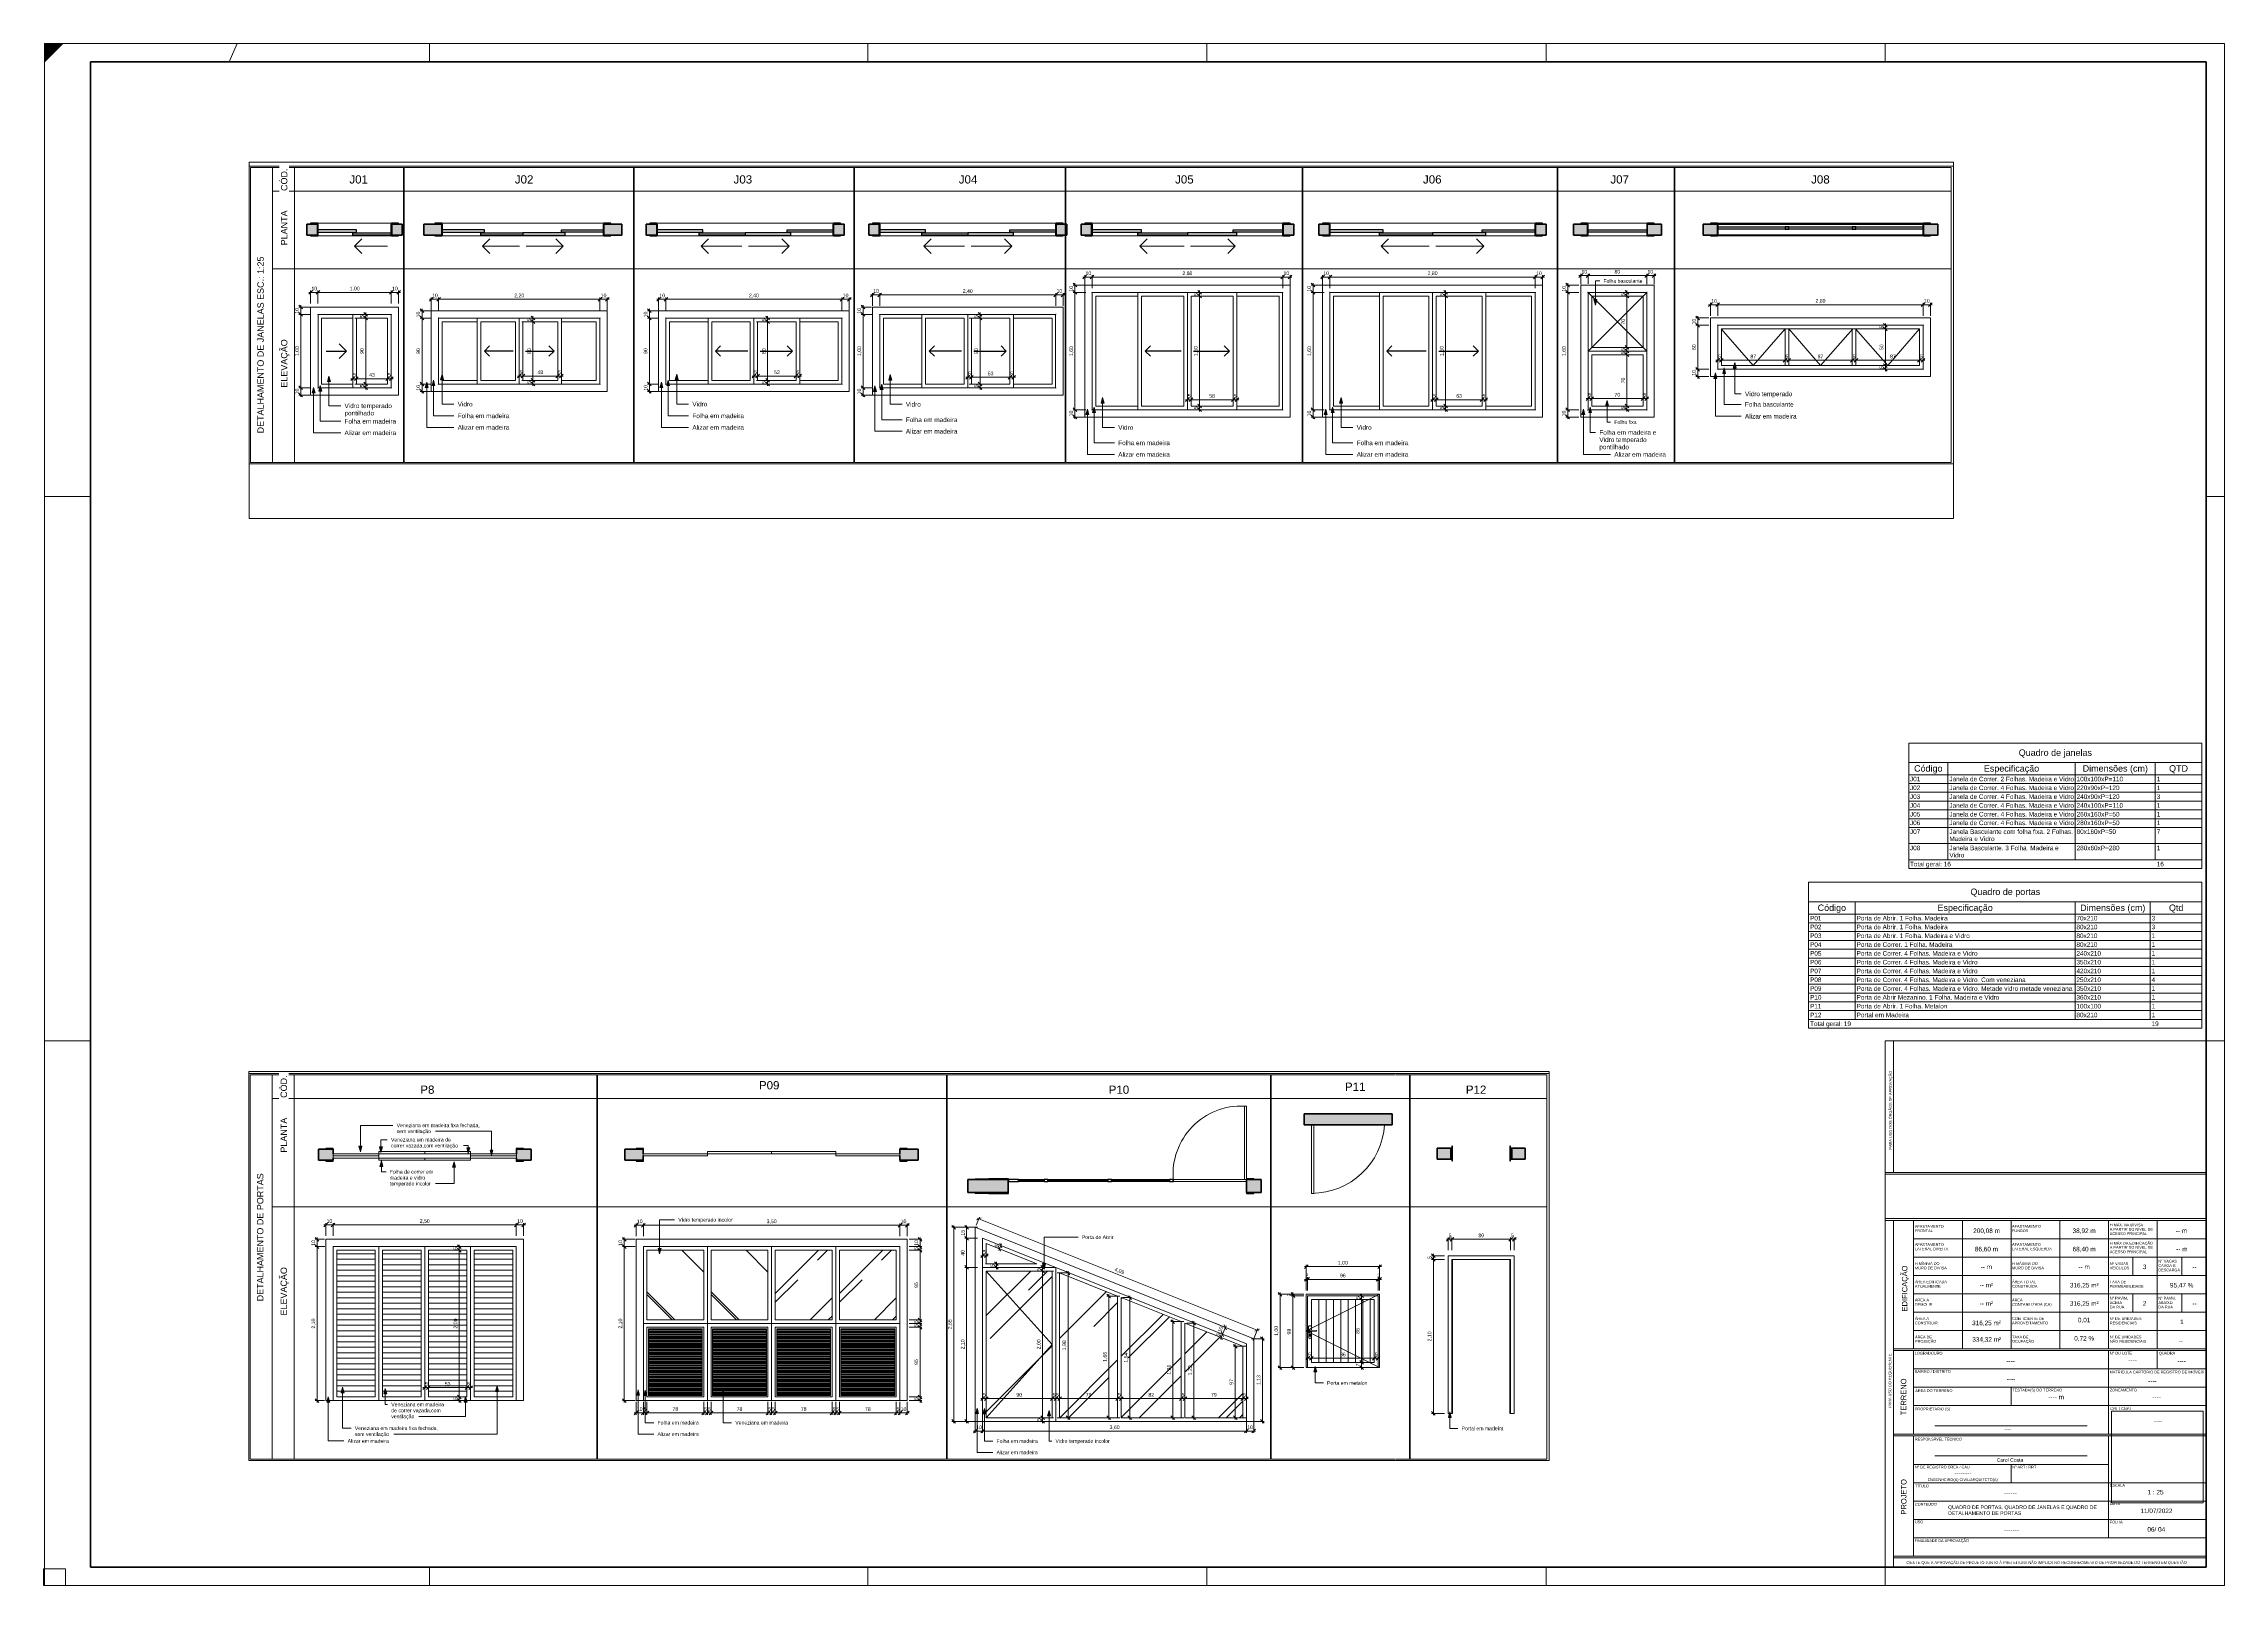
# Paper-space layout 'Layout1' of a CAD drawing. Header units: millimetres. Extents: x 0 to 1189, y 0 to 841.
# The model-space entities are those that its viewports show. They can reach past a viewport. Long polylines and large blocks are cut down to what shows.
import ezdxf

# ---------------------------------------------------------------- set-up
doc = ezdxf.new("R2010")
doc.units = ezdxf.units.MM
for name, pattern in [('Dash', [6.35, 3.175, -3.175]), ('Overhead', [3.96875, 2.38125, -1.5875]), ('Traço', [20.833333, 10.416667, -10.416667])]:
    doc.linetypes.add(name, pattern=pattern)
for name, color, linetype, lineweight in [('A-ANNO-DIMS', 211, 'Continuous', 9), ('A-ANNO-DIMS-25', 211, 'Continuous', 9), ('A-DETL-GENF', 92, 'Continuous', 9), ('A-DETL-THIN', 151, 'Continuous', 9), ('A-DOOR', 31, 'Continuous', 25), ('A-DOOR-FRAM', 31, 'Continuous', 9), ('A-FLOR-OVHD', 1, 'Overhead', 9), ('A-GLAZ', 151, 'Continuous', 25), ('A-GLAZ-HDLN', 1, 'Dash', 25), ('A-WALL', 113, 'Continuous', 50), ('A-WALL-PATT', 111, 'Continuous', 25), ('G-ANNO-SCHD', 231, 'Continuous', 9), ('G-ANNO-TEXT', 231, 'Continuous', 9), ('G-ANNO-TTLB', 6, 'Continuous', 9), ('G-ANNO-TTLB-THIN', 151, 'Continuous', 9)]:
    doc.layers.add(name, color=color, linetype=linetype, lineweight=lineweight)
doc.layers.add('G-ANNO-NPLT', color=191, linetype='Continuous', plot=False)
doc.styles.add('@Arial Unicode MS', font='ARIALUNI.TTF', dxfattribs={"height": 50})
doc.styles.add('Arial', font='arial.ttf', dxfattribs={"height": 112.5})
doc.styles.add('Arial_1', font='arial.ttf', dxfattribs={"height": 87.5})
doc.styles.add('Arial_2', font='arial.ttf', dxfattribs={"height": 50})
doc.styles.add('Arial_3', font='arial.ttf', dxfattribs={"height": 62.5})
doc.styles.add('Arial_4', font='arial.ttf', dxfattribs={"width": 0.98, "height": 3})
doc.styles.add('Arial_5', font='arial.ttf', dxfattribs={"height": 1.5})
doc.styles.add('Arial_6', font='arial.ttf', dxfattribs={"width": 0.985, "height": 2})
doc.styles.add('Arial_7', font='arial.ttf', dxfattribs={"height": 2.5})
doc.styles.add('Arial_8', font='arial.ttf', dxfattribs={"height": 2})
doc.styles.add('Arial_9', font='arial.ttf', dxfattribs={"height": 3.5})
doc.dimstyles.new('CRT_-__Metros_-_Linha_de_chamada_3_5_mm', dxfattribs={"dimscale": 304.8, "dimtxt": 50.292243, "dimasz": 0.164042, "dimexe": 0.082021, "dimexo": 0.0625, "dimgap": 0.04101, "dimtad": 1, "dimlfac": 0.001, "dimrnd": 0.01, "dimzin": 0, "dimdsep": 46, "dimtxsty": '@Arial Unicode MS', "dimblk1": 'OBLIQUE', "dimblk2": 'OBLIQUE', "dimsah": 1, "dimcen": 0.09, "dimdle": 0.082021, "dimazin": 0, "dimtfac": 1, "dimtdec": 4, "dimtix": 1, "dimtmove": 0, "dimatfit": 3, "dimfxl": 0.492126, "dimfxlon": 1, "dimtvp": 1, "dimtolj": 1, "dimtzin": 0, "dimarcsym": 2})
doc.dimstyles.new('CRT_-__Metros_-_Linha_de_chamada_3_5_mm_1', dxfattribs={"dimscale": 304.8, "dimtxt": 50.292243, "dimasz": 0.164042, "dimexe": 0.082021, "dimexo": 0.0625, "dimgap": 0.04101, "dimtad": 1, "dimdec": 0, "dimlfac": 0.1, "dimdsep": 46, "dimtxsty": '@Arial Unicode MS', "dimblk1": 'OBLIQUE', "dimblk2": 'OBLIQUE', "dimsah": 1, "dimcen": 0.09, "dimdle": 0.082021, "dimazin": 0, "dimtfac": 1, "dimtdec": 4, "dimtix": 1, "dimtmove": 0, "dimatfit": 3, "dimfxl": 0.492126, "dimfxlon": 1, "dimtvp": 1, "dimtolj": 1, "dimtzin": 0, "dimarcsym": 2})
doc.dimstyles.new('CRT_-__Metros_-_Linha_de_chamada_3_5_mm_2', dxfattribs={"dimscale": 304.8, "dimtxt": 50.292243, "dimasz": 0.164042, "dimexe": 0.082021, "dimexo": 0.0625, "dimgap": 0.04101, "dimtad": 1, "dimdec": 0, "dimlfac": 0.1, "dimdsep": 46, "dimtxsty": '@Arial Unicode MS', "dimblk1": 'OBLIQUE', "dimblk2": 'OBLIQUE', "dimsah": 1, "dimcen": 0.09, "dimdle": 0.082021, "dimazin": 0, "dimtfac": 1, "dimtdec": 4, "dimtix": 1, "dimtmove": 2, "dimatfit": 3, "dimfxl": 0.492126, "dimfxlon": 1, "dimtvp": 1, "dimtolj": 1, "dimtzin": 0, "dimarcsym": 2})
picture_1 = doc.add_image_def('image1.png', size_in_pixel=(3509, 3509))
pattern_1 = [(45, (12309.4, 489.3), (969.87, 2586.3), [17145, -2286, 5715, -1143]), (45, (13829.6, 1060.8), (-1883.16, 266.7), [3429, -377.2, 6858, -857.25]), (45, (12880.9, 1460.8), (3661.25, 4744.27), [9144, -1600.2, 4572, -1143])]

# ---------------------------------------------------------------- blocks, each defined once
blk = doc.blocks.new('CRT_ANO_Folha Creative - A0-4290022-DETALHAMENTO DE PORTAS')
at = {"layer": 'G-ANNO-TTLB'}
blk.add_hatch(color=256, dxfattribs=at).paths.add_polyline_path([(0.5, 831), (0.5, 841), (10.5, 841)])
for p, q in [((1189.5, 841), (0.5, 841)), ((0.5, 831), (10.5, 841)), ((10.5, 841), (0.5, 841)), ((0.5, 841), (0.5, 831)), ((1189.5, 0), (1189.5, 841)), ((0.5, 594), (25.5, 594)), ((1179.5, 594), (1189.5, 594)), ((0.5, 297), (25.5, 297)), ((1004.5, 297), (1179.5, 297)), ((1004.5, 10), (1004.5, 297)), ((1009, 297), (1009, 225.3)), ((1179.5, 297), (1179.5, 10)), ((1179.5, 297), (1189.5, 297)), ((1004.5, 225.3), (1179.5, 225.3)), ((1004.5, 224.3), (1179.5, 224.3)), ((1004.5, 200.1), (1179.5, 200.1)), ((1004.5, 199.1), (1179.5, 199.1)), ((1009, 10), (1009, 199.1)), ((1020, 199.1), (1020, 129.1)), ((1046.6, 199.1), (1046.6, 129.1)), ((1073.2, 199.1), (1073.2, 129.1)), ((1099.7, 199.1), (1099.7, 129.1)), ((1126.3, 199.1), (1126.3, 129.1)), ((1152.9, 199.1), (1152.9, 129.1)), ((1020, 189.1), (1179.5, 189.1)), ((1020, 179.1), (1179.5, 179.1)), ((1139.6, 179.1), (1139.6, 169.1)), ((1166.2, 179.1), (1166.2, 169.1)), ((1020, 169.1), (1179.5, 169.1)), ((1020, 159.1), (1179.5, 159.1)), ((1139.6, 159.1), (1139.6, 149.1)), ((1166.2, 159.1), (1166.2, 149.1)), ((1020, 149.1), (1179.5, 149.1)), ((1020, 139.1), (1179.5, 139.1)), ((1009, 129.1), (1179.5, 129.1)), ((1009, 128.1), (1179.5, 128.1)), ((1020, 128.1), (1020, 82.5)), ((1126.3, 128.1), (1126.3, 82.5)), ((1152.9, 128.1), (1152.9, 118.1)), ((1020, 118.1), (1179.5, 118.1)), ((1020, 108.1), (1179.5, 108.1)), ((1073.2, 108.1), (1073.2, 98.1)), ((1179.5, 98.1), (1020, 98.1)), ((1031.6, 87.1), (1114.7, 87.1)), ((1009, 82.5), (1179.5, 82.5)), ((1009, 81.5), (1179.5, 81.5)), ((1020, 16), (1020, 81.5)), ((1126.3, 81.5), (1126.3, 26)), ((1020, 66), (1126.3, 66)), ((1031.6, 70.6), (1114.7, 70.6)), ((1073.2, 66), (1073.2, 56)), ((1020, 56), (1179.5, 56)), ((1020, 46), (1179.5, 46)), ((1020, 36), (1179.5, 36)), ((1020, 26), (1179.5, 26)), ((1009, 16), (1179.5, 16)), ((1009, 15), (1179.5, 15)), ((1179.5, 10), (1004.5, 10)), ((0.5, 0), (1189.5, 0))]:
    blk.add_line(p, q, dxfattribs=at)
at = {"layer": 'G-ANNO-TTLB', "lineweight": 50}
for p, q in [((1179.5, 831), (25.5, 831)), ((25.5, 831), (25.5, 10)), ((1179.5, 10), (1179.5, 831)), ((25.5, 10), (1179.5, 10))]:
    blk.add_line(p, q, dxfattribs=at)
at = {"layer": 'G-ANNO-TTLB-THIN'}
for p, q in [((0.5, 841), (0.5, 0)), ((105.5, 841), (101.2, 831)), ((210.5, 841), (210.5, 831)), ((449.5, 841), (449.5, 831)), ((634.5, 841), (634.5, 831)), ((819.5, 841), (819.5, 831)), ((1004.5, 841), (1004.5, 831)), ((1004.5, 841), (1004.5, 831)), ((210.5, 10), (210.5, 0)), ((449.5, 10), (449.5, 0)), ((634.5, 10), (634.5, 0)), ((819.5, 10), (819.5, 0)), ((1004.5, 10), (1004.5, 0)), ((1004.5, 10), (1004.5, 0))]:
    blk.add_line(p, q, dxfattribs=at)
at = {"layer": 'G-ANNO-TTLB', "attachment_point": 1, "rotation": 90}
for s, insert, char_height, width, style in [('PARA USO DOS ÓRGÃOS DE APROVAÇÃO', (1006.6, 237.7), 1.5, 52.43, 'Arial_5'), ('EDIFICAÇÃO', (1013.6, 149.4), 3, 30.798, 'Arial_4'), ('PARA USO DO REQUERENTE', (1006.3, 96.8), 1.5, 36.076, 'Arial_5'), ('TERRENO', (1013, 92.8), 3, 24.67, 'Arial_4'), ('PROJETO', (1013.1, 38.6), 3, 23.884, 'Arial_4')]:
    blk.add_mtext(s, dxfattribs=dict(at, insert=insert, char_height=char_height, width=width, style=style))
at = {"layer": 'G-ANNO-TTLB', "attachment_point": 1}
for s, insert, char_height, width, style in [('AFASTAMENTO', (1020.7, 196.6), 1.5, 19.08, 'Arial_5'), ('FRONTAL', (1020.7, 194.2), 1.5, 11.945, 'Arial_5'), ('AFASTAMENTO', (1073.7, 196.6), 1.5, 19.08, 'Arial_5'), ('FUNDOS', (1073.7, 194.2), 1.5, 10.823, 'Arial_5'), ('A PARTIR DO NÍVEL DE', (1127, 195), 1.5, 28.62, 'Arial_5'), ('ACESSO PRINCIPAL', (1127, 192.6), 1.5, 24.772, 'Arial_5'), ('H MÁX. NA DIVISA', (1127, 197.4), 1.5, 22.127, 'Arial_5'), ('AFASTAMENTO', (1020.7, 186.7), 1.5, 19.08, 'Arial_5'), ('LATERAL DIREITA', (1020.7, 184.3), 1.5, 22.046, 'Arial_5'), ('AFASTAMENTO', (1073.7, 186.7), 1.5, 19.08, 'Arial_5'), ('LATERAL ESQUERDA', (1073.7, 184.3), 1.5, 26.295, 'Arial_5'), ('A PARTIR DO NÍVEL DE ', (1127, 185.1), 1.5, 29.342, 'Arial_5'), ('ACESSO PRINCIPAL', (1127, 182.7), 1.5, 24.772, 'Arial_5'), ('H MÁX DA EDIFICAÇÃO', (1127, 187.4), 1.5, 28.7, 'Arial_5'), ('ÁREA EDIFICADA', (1020.7, 166.3), 1.5, 21.245, 'Arial_5'), ('H MÍNIMA DO ', (1020.7, 176.3), 1.5, 17.156, 'Arial_5'), ('MURO DE DIVISA', (1020.7, 173.9), 1.5, 21.165, 'Arial_5'), ('ÁREA TOTAL', (1073.7, 166.3), 1.5, 15.793, 'Arial_5'), ('H MÁXIMA DO', (1073.7, 176.3), 1.5, 17.236, 'Arial_5'), ('MURO DE DIVISA', (1073.7, 173.9), 1.5, 21.165, 'Arial_5'), ('VEICULOS', (1127, 173.9), 1.5, 12.907, 'Arial_5'), ('Nº VAGAS', (1127, 176.3), 1.5, 12.266, 'Arial_5'), ('CARGA E', (1153.5, 175.2), 1.5, 11.464, 'Arial_5'), ('N° VAGAS', (1153.5, 177.6), 1.5, 12.346, 'Arial_5'), ('DESCARGA', (1153.5, 172.8), 1.5, 14.27, 'Arial_5'), ('ATUALMENTE', (1020.7, 163.9), 1.5, 17.076, 'Arial_5'), ('ÁREA A', (1020.7, 156.4), 1.5, 9.3, 'Arial_5'), ('ÁREA ', (1073.7, 156.4), 1.5, 7.616, 'Arial_5'), ('CONSTRUÍDA', (1073.7, 163.9), 1.5, 16.835, 'Arial_5'), ('ACIMA', (1127, 155), 1.5, 8.097, 'Arial_5'), ('TAXA DE', (1127, 166.3), 1.5, 10.823, 'Arial_5'), ('PERMEABILIDADE', (1127, 163.9), 1.5, 22.367, 'Arial_5'), ('N° PAVIM.', (1127, 157.4), 1.5, 12.266, 'Arial_5'), ('ABAIXO', (1153.5, 155), 1.5, 9.46, 'Arial_5'), ('N° PAVM.', (1153.5, 157.4), 1.5, 11.544, 'Arial_5'), ('ÁREA A ', (1020.7, 146.3), 1.5, 10.021, 'Arial_5'), ('CONSTRUIR', (1020.7, 143.9), 1.5, 15.152, 'Arial_5'), ('DEMOLIR', (1020.7, 154), 1.5, 11.705, 'Arial_5'), ('APROVEITAMENTO', (1073.7, 143.9), 1.5, 23.73, 'Arial_5'), ('CONTABILIZADA (CA)', (1073.7, 154), 1.5, 26.295, 'Arial_5'), ('COEFICIENTE DE', (1073.7, 146.3), 1.5, 21.405, 'Arial_5'), ('DA RUA', (1127, 152.6), 1.5, 9.62, 'Arial_5'), ('N° DE UNIDADES', (1127, 146.3), 1.5, 21.004, 'Arial_5'), ('RESIDENCIAIS', (1127, 143.9), 1.5, 17.958, 'Arial_5'), ('DA RUA', (1153.5, 152.6), 1.5, 9.62, 'Arial_5'), ('ÁREA DE', (1020.8, 136.2), 1.5, 11.143, 'Arial_5'), ('PROJEÇÃO', (1020.8, 133.9), 1.5, 14.03, 'Arial_5'), ('TAXA DE', (1073.7, 136.2), 1.5, 10.823, 'Arial_5'), ('OCUPAÇÃO', (1073.7, 133.9), 1.5, 14.591, 'Arial_5'), ('N° DE UNIDADES', (1127, 136.2), 1.5, 21.004, 'Arial_5'), ('NÃO RESIDENCIAIS', (1127, 133.9), 1.5, 24.211, 'Arial_5'), ('LOGRADOURO', (1020.6, 127.4), 1.5, 18.519, 'Arial_5'), ('N° OU LOTE', (1127, 127.4), 1.5, 14.831, 'Arial_5'), ('QUADRA', (1153.7, 127.4), 1.5, 10.903, 'Arial_5'), ('BAIRRO / DISTRITO', (1020.7, 117.4), 1.5, 23.81, 'Arial_5'), ('ÁREA DO TERRENO', (1020.9, 107), 1.5, 24.612, 'Arial_5'), ('TESTADA(S) DO TERRENO', (1073.9, 107.3), 1.5, 32.789, 'Arial_5'), ('MATRÍCULA CARTÓRIO DE REGISTRO DE IMÓVEIS', (1126.9, 117.1), 1.5, 62.852, 'Arial_5'), ('ZONEAMENTO', (1127, 107.3), 1.5, 18.038, 'Arial_5'), ('PROPRIETÁRIO (S)', (1020.7, 97), 1.5, 23.409, 'Arial_5'), ('CPF / CNPJ', (1127.2, 97.2), 1.5, 13.949, 'Arial_5'), ('RESPONSÁVEL TÉCNICO', (1020.7, 80.5), 1.5, 31.105, 'Arial_5'), ('Nº DE REGISTRO CREA / CAU', (1020.7, 65.3), 1.5, 36.397, 'Arial_5'), ('Carol Costa', (1065.3, 69.4), 2, 18.004, 'Arial_6'), ('Nº ART / RRT', (1073.8, 65.3), 1.5, 15.954, 'Arial_5'), ('TÍTULO', (1020.9, 55), 1.5, 9.059, 'Arial_5'), ('ENGENHEIRO(A) CIVIL/ARQUITETO(A)', (1027.6, 58.4), 1.5, 46.738, 'Arial_5'), ('ESCALA', (1127, 55.3), 1.5, 10.021, 'Arial_5'), ('CONTEÚDO', (1020.7, 45), 1.5, 14.591, 'Arial_5'), ('DATA', (1127, 45.3), 1.5, 6.734, 'Arial_5'), ('FINALIDADE DA APROVAÇÃO', (1020.5, 25.1), 1.5, 36.156, 'Arial_5'), ('USO', (1020.7, 35.4), 1.5, 5.532, 'Arial_5'), ('FOLHA', (1127, 35.3), 1.5, 8.578, 'Arial_5'), ('CIENTE QUE A APROVAÇÃO DE PROJETO JUNTO À PREFEITURA NÃO IMPLICA NO RECONHECIMENTO DE PROPRIEDADE DO TERRENO EM QUESTÃO', (1016, 13.2), 1.5, 186.232, 'Arial_5')]:
    blk.add_mtext(s, dxfattribs=dict(at, insert=insert, char_height=char_height, width=width, style=style))
at = {"layer": 'G-ANNO-TTLB'}
image = blk.add_image(picture_1, insert=(1127.9, 45), size_in_units=(50, 50), dxfattribs=at)
image.dxf.flags = 7
blk = doc.blocks.new('Family - ___-4161204-DETALHAMENTO DE PORTAS 02')
at = {"lineweight": 9}
h = blk.add_hatch(dxfattribs=at)
h.set_pattern_fill('FP_14', color=254, style=0, pattern_type=2)
h.set_pattern_definition(pattern_1)
h.paths.add_polyline_path([(13267.7, 539.3), (14058.4, 539.3), (14058.4, 1514.2), (13267.7, 1830.6), (13267.7, 587.9)])
h.paths.add_polyline_path([(12351.1, 539.3), (12351.1, 2197.5), (11559.4, 2514.3), (11559.4, 539.3)])
h.paths.add_polyline_path([(12410.1, 539.3), (13217.7, 539.3), (13217.7, 1850.7), (12401.1, 2177.5), (12401.1, 539.3)])
h.paths.add_polyline_path([(10573.7, 2639.3), (11247.2, 2639.3), (10560.4, 2914.1), (10560.4, 2639.3)])
at = {"layer": 'A-DOOR', "lineweight": 9}
h = blk.add_hatch(dxfattribs=at)
h.set_pattern_fill('FP_14', color=256, style=0, pattern_type=2)
h.set_pattern_definition(pattern_1)
h.paths.add_polyline_path([(11459.4, 539.3), (11459.4, 2539.3), (10559.4, 2539.3), (10559.4, 539.3)])
for p, q in [((10410.4, 3135.7), (10410.4, 489.3)), ((14208.4, 1615.7), (10410.4, 3135.7)), ((10510.4, 2988), (10510.4, 489.3)), ((10510.4, 2988), (14108.4, 1548.1)), ((11247.2, 2639.3), (10560.4, 2914.1)), ((10560.4, 2914.1), (10560.4, 2639.3)), ((11247.2, 2639.3), (10560.4, 2639.3)), ((11506.7, 2589.3), (10510.4, 2589.3)), ((10510.4, 2589.3), (11506.7, 2589.3)), ((11509.4, 489.3), (11509.4, 2588.2)), ((11509.4, 2588.2), (11509.4, 489.3)), ((10559.4, 2539.3), (10559.4, 539.3)), ((10559.4, 2539.3), (11459.4, 2539.3)), ((11459.4, 539.3), (11459.4, 2539.3)), ((11559.4, 2514.3), (11559.4, 539.3)), ((11559.4, 2514.3), (12351.1, 2197.5)), ((12351.1, 539.3), (12351.1, 2197.5)), ((12401.1, 2177.5), (12401.1, 539.3)), ((12401.1, 2177.5), (13217.7, 1850.7)), ((13217.7, 539.3), (13217.7, 1850.7)), ((13267.7, 1830.6), (13267.7, 539.3)), ((14058.4, 1514.2), (13267.7, 1830.6)), ((14208.4, 489.3), (14208.4, 1615.7)), ((14108.4, 1548.1), (14108.4, 489.3)), ((14058.4, 539.3), (14058.4, 1514.2)), ((10559.4, 539.3), (11459.4, 539.3)), ((11559.4, 539.3), (12351.1, 539.3)), ((12401.1, 539.3), (13217.7, 539.3)), ((13267.7, 539.3), (14058.4, 539.3)), ((10510.4, 489.3), (10410.4, 489.3)), ((11509.4, 489.3), (10510.4, 489.3)), ((11509.4, 489.3), (10539.4, 489.3)), ((14108.4, 489.3), (11509.4, 489.3)), ((14108.4, 489.3), (14208.4, 489.3))]:
    blk.add_line(p, q, dxfattribs=at)
blk = doc.blocks.new('Family - ___-4161206-DETALHAMENTO DE PORTAS 02')
at = {"layer": 'A-WALL-PATT'}
h = blk.add_hatch(color=256, dxfattribs=at)
h.paths.add_polyline_path([(10860.6, 3609.1), (10860.6, 3789.1), (10309.4, 3789.1), (10309.4, 3609.1)])
h.paths.add_polyline_path([(14309.4, 3609.1), (14309.4, 3789.1), (14109.4, 3789.1), (14109.4, 3609.1)])
at = {"layer": 'A-DOOR', "lineweight": 9}
for p, q in [((14109.4, 4789.1), (14079.4, 4789.1)), ((14079.4, 4789.1), (14079.4, 3789.1)), ((14109.4, 3789.1), (14109.4, 4789.1)), ((10410.4, 3799.1), (10594.2, 3799.1)), ((10410.4, 3799.1), (10410.4, 3789.1)), ((10997.9, 3789.1), (11351.1, 3789.1)), ((11401.1, 3789.1), (12217.7, 3789.1)), ((12267.7, 3789.1), (13059.4, 3789.1)), ((14079.4, 3789.1), (13112.1, 3789.1)), ((13112.1, 3789.1), (13112.1, 3759.1)), ((14079.4, 3789.1), (14109.4, 3789.1)), ((14108.4, 3789.1), (14108.4, 3759.1)), ((11351.1, 3759.1), (10997.9, 3759.1)), ((12217.7, 3759.1), (11401.1, 3759.1)), ((13059.4, 3759.1), (12267.7, 3759.1)), ((14108.4, 3759.1), (13112.1, 3759.1)), ((10410.4, 3609.1), (10410.4, 3599.1)), ((10594.2, 3599.1), (10410.4, 3599.1))]:
    blk.add_line(p, q, dxfattribs=at)
at = {"layer": 'A-DOOR'}
for p, q in [((10863.3, 3799.1), (10594.2, 3799.1)), ((10594.2, 3799.1), (10594.2, 3789.1)), ((10863.3, 3599.1), (10863.3, 3799.1)), ((14208.4, 3799.1), (14109.4, 3799.1)), ((14208.4, 3789.1), (14208.4, 3799.1)), ((10594.2, 3789.1), (10860.6, 3789.1)), ((10860.6, 3789.1), (10860.6, 3609.1)), ((10997.9, 3789.1), (10863.3, 3789.1)), ((10863.3, 3789.1), (10863.3, 3759.1)), ((10997.9, 3759.1), (10997.9, 3789.1)), ((11351.1, 3779.4), (10997.9, 3779.4)), ((10997.9, 3779.4), (10997.9, 3769)), ((11401.1, 3789.1), (11351.1, 3789.1)), ((11351.1, 3789.1), (11351.1, 3759.1)), ((11351.1, 3769), (11351.1, 3779.4)), ((11401.1, 3759.1), (11401.1, 3789.1)), ((12217.7, 3779.4), (11401.1, 3779.4)), ((11401.1, 3779.4), (11401.1, 3769)), ((12267.7, 3789.1), (12217.7, 3789.1)), ((12217.7, 3789.1), (12217.7, 3759.1)), ((12217.7, 3769), (12217.7, 3779.4)), ((12267.7, 3759.1), (12267.7, 3789.1)), ((13059.4, 3779.4), (12267.7, 3779.4)), ((12267.7, 3779.4), (12267.7, 3769)), ((13109.4, 3789.1), (13059.4, 3789.1)), ((13059.4, 3789.1), (13059.4, 3759.1)), ((13059.4, 3769), (13059.4, 3779.4)), ((13109.4, 3759.1), (13109.4, 3789.1)), ((13112.1, 3789.1), (13109.4, 3789.1)), ((13109.4, 3789.1), (13109.4, 3759.1)), ((14109.4, 3609.1), (14109.4, 3789.1)), ((14109.4, 3789.1), (14208.4, 3789.1)), ((14109.4, 3759.1), (14109.4, 3789.1)), ((10863.3, 3759.1), (10997.9, 3759.1)), ((10997.9, 3769), (11351.1, 3769)), ((11351.1, 3759.1), (11401.1, 3759.1)), ((11401.1, 3769), (12217.7, 3769)), ((12217.7, 3759.1), (12267.7, 3759.1)), ((12267.7, 3769), (13059.4, 3769)), ((13059.4, 3759.1), (13109.4, 3759.1)), ((13109.4, 3759.1), (13112.1, 3759.1)), ((14108.4, 3759.1), (14108.4, 3599.1)), ((14108.4, 3759.1), (14109.4, 3759.1)), ((10860.6, 3609.1), (10594.2, 3609.1)), ((10594.2, 3609.1), (10594.2, 3599.1)), ((14208.4, 3609.1), (14109.4, 3609.1)), ((14208.4, 3599.1), (14208.4, 3609.1)), ((10594.2, 3599.1), (10863.3, 3599.1)), ((14108.4, 3599.1), (14208.4, 3599.1))]:
    blk.add_line(p, q, dxfattribs=at)
at = {"layer": 'A-DOOR', "lineweight": 9}
blk.add_arc((14036.1, 3860.7), 929.4, 87.3275, 184.4174, dxfattribs=at)
at = {"layer": 'A-WALL'}
for p, q in [((10860.6, 3789.1), (10309.4, 3789.1)), ((10309.4, 3789.1), (10309.4, 3609.1)), ((10860.6, 3609.1), (10860.6, 3789.1)), ((14309.4, 3789.1), (14109.4, 3789.1)), ((14109.4, 3789.1), (14109.4, 3609.1)), ((14309.4, 3609.1), (14309.4, 3789.1)), ((10309.4, 3609.1), (10860.6, 3609.1)), ((14109.4, 3609.1), (14309.4, 3609.1))]:
    blk.add_line(p, q, dxfattribs=at)
blk = doc.blocks.new('Family - ___-4161208-DETALHAMENTO DE PORTAS 02')
at = {"layer": 'A-DOOR', "linetype": 'Traço', "lineweight": 9}
for q in [(15922.2, 2223.4), (15922.2, 1223.4)]:
    blk.add_line((14922.2, 1723.4), q, dxfattribs=at)
at = {"layer": 'A-DOOR', "lineweight": 9}
for p, q in [((14922.2, 1223.4), (14922.2, 2223.4)), ((15922.2, 2223.4), (14922.2, 2223.4)), ((15922.2, 1223.4), (15922.2, 2223.4)), ((14942.2, 2203.4), (14942.2, 1223.4)), ((14942.2, 2203.4), (15902.2, 2203.4)), ((15902.2, 2203.4), (15902.2, 1223.4)), ((14994.2, 1781.1), (14994.2, 2151.4)), ((14994.2, 2151.4), (15850.2, 2151.4)), ((15095.7, 2151.4), (15095.7, 1293.4)), ((15192.7, 2151.4), (15192.7, 1293.4)), ((15192.7, 2151.4), (15192.7, 1293.4)), ((15295.7, 2151.4), (15295.7, 1293.4)), ((15392.7, 2151.4), (15392.7, 1293.4)), ((15392.7, 2151.4), (15392.7, 1293.4)), ((15495.7, 2151.4), (15495.7, 1293.4)), ((15592.7, 2151.4), (15592.7, 1293.4)), ((15592.7, 2151.4), (15592.7, 1293.4)), ((15695.7, 2151.4), (15695.7, 1293.4)), ((15792.7, 2151.4), (15792.7, 1293.4)), ((15792.7, 2151.4), (15792.7, 1293.4)), ((15850.2, 2151.4), (15850.2, 1293.4)), ((14951.8, 1769.7), (14959.2, 1627.6)), ((14994.7, 1732.5), (14996.7, 1769.7)), ((15058.5, 1729.4), (14974.7, 1733.4)), ((14974.7, 1713.4), (15058.5, 1717.4)), ((14989.2, 1627.6), (14993.8, 1714.3)), ((14994.2, 1293.4), (14994.2, 1714.4)), ((14966.7, 1674.9), (14966.7, 1656.9)), ((14978.2, 1678.4), (14970.2, 1678.4)), ((14981.7, 1656.9), (14981.7, 1674.9)), ((14970.2, 1653.4), (14978.2, 1653.4)), ((15850.2, 1293.4), (14994.2, 1293.4)), ((14942.2, 1223.4), (14922.2, 1223.4)), ((14942.2, 1223.4), (15902.2, 1223.4)), ((15902.2, 1223.4), (15922.2, 1223.4))]:
    blk.add_line(p, q, dxfattribs=at)
for centre, radius, start, end in [((14974.2, 1770.9), 22.5, 356.983, 183.017), ((14974.2, 1723.4), 12.5, 55.4333, 180), ((14974.2, 1723.4), 10, 87.2706, 272.7294), ((15058.2, 1723.4), 6, 272.7294, 87.2706), ((14974.2, 1723.4), 12.5, 180, 304.5667), ((14970.2, 1674.9), 3.5, 90, 180), ((14978.2, 1674.9), 3.5, 0, 90), ((14970.2, 1656.9), 3.5, 180, 270), ((14978.2, 1656.9), 3.5, 270, 0), ((14974.2, 1628.4), 15, 183.017, 356.9955)]:
    blk.add_arc(centre, radius, start, end, dxfattribs=at)
blk = doc.blocks.new('Family - ___-4161210-DETALHAMENTO DE PORTAS 02')
at = {"layer": 'A-WALL-PATT'}
blk.add_hatch(color=256, dxfattribs=at).paths.add_polyline_path([(16094.2, 4535.1), (16094.2, 4685.1), (14894.2, 4685.1), (14894.2, 4535.1)])
at = {"layer": 'A-DOOR', "lineweight": 9}
for p, q in [((14996.2, 4535.1), (14996.2, 3599.1)), ((15026.2, 3599.1), (15026.2, 4535.1)), ((14996.2, 3599.1), (15026.2, 3599.1))]:
    blk.add_line(p, q, dxfattribs=at)
blk.add_arc((14996.2, 4595.1), 996, 270, 356.5441, dxfattribs=at)
at = {"layer": 'A-WALL'}
for p, q in [((16094.2, 4685.1), (14894.2, 4685.1)), ((14894.2, 4685.1), (14894.2, 4535.1)), ((16094.2, 4535.1), (16094.2, 4685.1)), ((14894.2, 4535.1), (16094.2, 4535.1))]:
    blk.add_line(p, q, dxfattribs=at)
blk = doc.blocks.new('Family - ___-4291647-DETALHAMENTO DE PORTAS 02')
at = {"layer": 'A-DOOR', "lineweight": 9}
for p, q in [((1553.2, 2972.7), (1553.2, 773.7)), ((4251.2, 2972.7), (1553.2, 2972.7)), ((4251.2, 773.7), (4251.2, 2972.7)), ((1653.2, 2872.7), (1653.2, 773.7)), ((1653.2, 2872.7), (4151.2, 2872.7)), ((2277.2, 773.7), (2277.2, 2872.7)), ((2902.2, 2872.7), (2902.2, 773.7)), ((2902.2, 773.7), (2902.2, 2872.7)), ((3527.2, 2872.7), (3527.2, 773.7)), ((4151.2, 2872.7), (4151.2, 773.7)), ((1653.2, 773.7), (1553.2, 773.7)), ((2277.2, 773.7), (1653.2, 773.7)), ((2902.2, 773.7), (2277.2, 773.7)), ((3527.2, 773.7), (2902.2, 773.7)), ((4151.2, 773.7), (3527.2, 773.7)), ((4151.2, 773.7), (4251.2, 773.7))]:
    blk.add_line(p, q, dxfattribs=at)
blk = doc.blocks.new('Family - ___-4291649-DETALHAMENTO DE PORTAS 02')
at = {"layer": 'A-WALL-PATT'}
h = blk.add_hatch(color=256, dxfattribs=at)
h.paths.add_polyline_path([(4152.2, 4049.7), (4352.2, 4049.7), (4352.2, 4199.7), (4152.2, 4199.7), (4152.2, 4079.7)])
h.paths.add_polyline_path([(1621.2, 4049.7), (1652.2, 4049.7), (1652.2, 4199.7), (1452.2, 4199.7), (1452.2, 4049.7)])
at = {"layer": 'A-DOOR'}
for p, q in [((1653.2, 4209.7), (1553.2, 4209.7)), ((1553.2, 4209.7), (1553.2, 4199.7)), ((1653.2, 4139.7), (1653.2, 4209.7)), ((4251.2, 4209.7), (4151.2, 4209.7)), ((4151.2, 4209.7), (4151.2, 4139.7)), ((4251.2, 4199.7), (4251.2, 4209.7)), ((1553.2, 4199.7), (1652.2, 4199.7)), ((1652.2, 4199.7), (1652.2, 4139.7)), ((4152.2, 4139.7), (4152.2, 4199.7)), ((4152.2, 4199.7), (4251.2, 4199.7)), ((1652.2, 4079.7), (1652.2, 4049.7)), ((1653.2, 4039.7), (1653.2, 4079.7)), ((4151.2, 4079.7), (4151.2, 4039.7)), ((4152.2, 4049.7), (4152.2, 4079.7)), ((1652.2, 4049.7), (1553.2, 4049.7)), ((1553.2, 4049.7), (1553.2, 4039.7)), ((4251.2, 4049.7), (4152.2, 4049.7)), ((4251.2, 4039.7), (4251.2, 4049.7)), ((1553.2, 4039.7), (1653.2, 4039.7)), ((4151.2, 4039.7), (4251.2, 4039.7))]:
    blk.add_line(p, q, dxfattribs=at)
at = {"layer": 'A-DOOR', "lineweight": 9}
for p, q in [((2902.2, 4169.7), (2277.2, 4169.7)), ((2277.2, 4169.7), (2277.2, 4139.7)), ((2902.2, 4139.7), (2902.2, 4169.7)), ((2902.2, 4169.7), (3527.2, 4169.7)), ((2902.2, 4139.7), (2902.2, 4169.7)), ((3527.2, 4169.7), (3527.2, 4139.7)), ((2277.2, 4139.7), (1652.2, 4139.7)), ((1652.2, 4139.7), (1652.2, 4109.7)), ((2277.2, 4139.7), (2902.2, 4139.7)), ((2277.2, 4109.7), (2277.2, 4139.7)), ((3527.2, 4139.7), (2902.2, 4139.7)), ((3527.2, 4109.7), (3527.2, 4139.7)), ((3527.2, 4139.7), (4152.2, 4139.7)), ((4152.2, 4139.7), (4152.2, 4109.7)), ((2277.2, 4109.7), (1652.2, 4109.7)), ((1652.2, 4109.7), (1652.2, 4079.7)), ((1652.2, 4109.7), (2277.2, 4109.7)), ((2277.2, 4079.7), (2277.2, 4109.7)), ((3527.2, 4079.7), (3527.2, 4109.7)), ((3527.2, 4109.7), (4152.2, 4109.7)), ((4152.2, 4109.7), (3527.2, 4109.7)), ((4152.2, 4109.7), (4152.2, 4079.7)), ((1652.2, 4079.7), (2277.2, 4079.7)), ((2902.2, 4079.7), (2277.2, 4079.7)), ((2277.2, 4079.7), (2277.2, 4049.7)), ((2902.2, 4049.7), (2902.2, 4079.7)), ((2902.2, 4079.7), (3527.2, 4079.7)), ((2902.2, 4049.7), (2902.2, 4079.7)), ((4152.2, 4079.7), (3527.2, 4079.7)), ((3527.2, 4079.7), (3527.2, 4049.7)), ((2277.2, 4049.7), (2902.2, 4049.7)), ((3527.2, 4049.7), (2902.2, 4049.7))]:
    blk.add_line(p, q, dxfattribs=at)
at = {"layer": 'A-WALL'}
for p, q in [((1652.2, 4199.7), (1452.2, 4199.7)), ((1452.2, 4199.7), (1452.2, 4049.7)), ((1652.2, 4139.7), (1652.2, 4199.7)), ((4352.2, 4199.7), (4152.2, 4199.7)), ((4152.2, 4199.7), (4152.2, 4139.7)), ((4352.2, 4049.7), (4352.2, 4199.7)), ((1652.2, 4049.7), (1652.2, 4079.7)), ((4152.2, 4079.7), (4152.2, 4049.7)), ((1452.2, 4049.7), (1652.2, 4049.7)), ((4152.2, 4049.7), (4352.2, 4049.7))]:
    blk.add_line(p, q, dxfattribs=at)
blk = doc.blocks.new('Family - ___-4291741-DETALHAMENTO DE PORTAS 02')
at = {"layer": 'A-DOOR', "lineweight": 9}
h = blk.add_hatch(dxfattribs=at)
h.set_pattern_fill('FP_16', color=256, style=0, pattern_type=2)
h.set_pattern_definition([(135, (6320.2, 1823.7), (-969.9, 2586.3), [17145, -2286, 5715, -1143]), (135, (4800, 2395.2), (1883.2, 266.7), [3429, -377.2, 6858, -857.25]), (135, (5748.7, 2795.2), (-3661.25, 4744.27), [9144, -1600.2, 4572, -1143])])
h.paths.add_polyline_path([(5982.7, 1873.7), (6707.7, 1873.7), (6707.7, 2823.7), (5932.7, 2823.7), (5932.7, 1873.7)])
h = blk.add_hatch(dxfattribs=at)
h.set_pattern_fill('FP_15', color=256, style=0, pattern_type=2)
h.set_pattern_definition([(135, (7195.2, 1823.7), (-969.9, 2586.3), [17145, -2286, 5715, -1143]), (135, (5675, 2395.2), (1883.2, 266.7), [3429, -377.2, 6858, -857.25]), (135, (6623.7, 2795.2), (-3661.25, 4744.27), [9144, -1600.2, 4572, -1143])])
h.paths.add_polyline_path([(7360, 1873.7), (7582.7, 1873.7), (7582.7, 2823.7), (6807.7, 2823.7), (6807.7, 1873.7), (6900.9, 1873.7)])
h = blk.add_hatch(dxfattribs=at)
h.set_pattern_fill('FP_17', color=256, style=0, pattern_type=2)
h.set_pattern_definition([(45, (8070.2, 1823.7), (969.9, 2586.3), [17145, -2286, 5715, -1143]), (45, (9590.4, 2395.2), (-1883.2, 266.7), [3429, -377.2, 6858, -857.25]), (45, (8641.7, 2795.2), (3661.25, 4744.27), [9144, -1600.2, 4572, -1143])])
h.paths.add_polyline_path([(7819.1, 1873.7), (8457.7, 1873.7), (8457.7, 2823.7), (7682.7, 2823.7), (7682.7, 1873.7)])
h = blk.add_hatch(dxfattribs=at)
h.set_pattern_fill('FP_18', color=256, style=0, pattern_type=2)
h.set_pattern_definition([(45, (8945.2, 1823.7), (969.9, 2586.3), [17145, -2286, 5715, -1143]), (45, (10465.4, 2395.2), (-1883.2, 266.7), [3429, -377.2, 6858, -857.25]), (45, (9516.7, 2795.2), (3661.25, 4744.27), [9144, -1600.2, 4572, -1143])])
h.paths.add_polyline_path([(9196.4, 1873.7), (9332.7, 1873.7), (9332.7, 2823.7), (8557.7, 2823.7), (8557.7, 1873.7), (8737.3, 1873.7)])
for p, q in [((5783.7, 2972.7), (5783.7, 773.7)), ((9481.7, 2972.7), (5783.7, 2972.7)), ((9481.7, 773.7), (9481.7, 2972.7)), ((5883.7, 2872.7), (5883.7, 773.7)), ((5883.7, 2872.7), (9381.7, 2872.7)), ((6757.7, 1823.7), (6757.7, 2872.7)), ((7632.7, 2872.7), (7632.7, 1823.7)), ((7632.7, 1823.7), (7632.7, 2872.7)), ((8507.7, 2872.7), (8507.7, 1823.7)), ((9381.7, 2872.7), (9381.7, 773.7)), ((5932.7, 2823.7), (5932.7, 1873.7)), ((5932.7, 2823.7), (6707.7, 2823.7)), ((6707.7, 1873.7), (6707.7, 2823.7)), ((6807.7, 2823.7), (6807.7, 1873.7)), ((6807.7, 2823.7), (7582.7, 2823.7)), ((7582.7, 1873.7), (7582.7, 2823.7)), ((7682.7, 2823.7), (8457.7, 2823.7)), ((7682.7, 2823.7), (7682.7, 1873.7)), ((8457.7, 1873.7), (8457.7, 2823.7)), ((8557.7, 2823.7), (9332.7, 2823.7)), ((8557.7, 2823.7), (8557.7, 1873.7)), ((9332.7, 1873.7), (9332.7, 2823.7)), ((5932.7, 1873.7), (6707.7, 1873.7)), ((6807.7, 1873.7), (7582.7, 1873.7)), ((7682.7, 1873.7), (8457.7, 1873.7)), ((8557.7, 1873.7), (9332.7, 1873.7)), ((6757.7, 1823.7), (5883.7, 1823.7)), ((6757.7, 1823.7), (5883.7, 1823.7)), ((7632.7, 1823.7), (6757.7, 1823.7)), ((6757.7, 773.7), (6757.7, 1823.7)), ((7632.7, 1823.7), (6757.7, 1823.7)), ((7632.7, 1823.7), (7632.7, 773.7)), ((7632.7, 773.7), (7632.7, 1823.7)), ((8507.7, 1823.7), (7632.7, 1823.7)), ((8507.7, 1823.7), (7632.7, 1823.7)), ((8507.7, 1823.7), (8507.7, 773.7)), ((9381.7, 1823.7), (8507.7, 1823.7)), ((9381.7, 1823.7), (8507.7, 1823.7)), ((6707.7, 1773.7), (5932.7, 1773.7)), ((5932.7, 1773.7), (5932.7, 823.7)), ((5932.7, 1773.7), (5932.7, 823.7)), ((5932.7, 1773.7), (6707.7, 1773.7)), ((6707.7, 823.7), (6707.7, 1773.7)), ((6707.7, 823.7), (6707.7, 1773.7)), ((7582.7, 1773.7), (6807.7, 1773.7)), ((6807.7, 1773.7), (6807.7, 823.7)), ((6807.7, 1773.7), (6807.7, 823.7)), ((6807.7, 1773.7), (7582.7, 1773.7)), ((7582.7, 823.7), (7582.7, 1773.7)), ((7582.7, 823.7), (7582.7, 1773.7)), ((7682.7, 1773.7), (7682.7, 823.7)), ((8457.7, 1773.7), (7682.7, 1773.7)), ((7682.7, 1773.7), (8457.7, 1773.7)), ((7682.7, 1773.7), (7682.7, 823.7)), ((8457.7, 823.7), (8457.7, 1773.7)), ((8457.7, 823.7), (8457.7, 1773.7)), ((8557.7, 1773.7), (8557.7, 823.7)), ((9332.7, 1773.7), (8557.7, 1773.7)), ((8557.7, 1773.7), (9332.7, 1773.7)), ((8557.7, 1773.7), (8557.7, 823.7)), ((9332.7, 823.7), (9332.7, 1773.7)), ((9332.7, 823.7), (9332.7, 1773.7)), ((5952.7, 843.7), (5952.7, 1753.7)), ((5952.7, 1753.7), (6687.7, 1753.7)), ((6687.7, 1753.7), (6687.7, 843.7)), ((6827.7, 843.7), (6827.7, 1753.7)), ((6827.7, 1753.7), (7562.7, 1753.7)), ((7562.7, 1753.7), (7562.7, 843.7)), ((7702.7, 1753.7), (8437.7, 1753.7)), ((7702.7, 843.7), (7702.7, 1753.7)), ((8437.7, 1753.7), (8437.7, 843.7)), ((8577.7, 1753.7), (9312.7, 1753.7)), ((8577.7, 843.7), (8577.7, 1753.7)), ((9312.7, 1753.7), (9312.7, 843.7)), ((5952.7, 1741.6), (6687.7, 1741.6)), ((6827.7, 1741.6), (7562.7, 1741.6)), ((7702.7, 1741.6), (8437.7, 1741.6)), ((8577.7, 1741.6), (9312.7, 1741.6)), ((6687.7, 1725.1), (5952.7, 1725.1)), ((6687.7, 1716.6), (5952.7, 1716.6)), ((7562.7, 1725.1), (6827.7, 1725.1)), ((7562.7, 1716.6), (6827.7, 1716.6)), ((8437.7, 1725.1), (7702.7, 1725.1)), ((8437.7, 1716.6), (7702.7, 1716.6)), ((9312.7, 1725.1), (8577.7, 1725.1)), ((9312.7, 1716.6), (8577.7, 1716.6)), ((6687.7, 1700.5), (5952.7, 1700.5)), ((7562.7, 1700.5), (6827.7, 1700.5)), ((8437.7, 1700.5), (7702.7, 1700.5)), ((9312.7, 1700.5), (8577.7, 1700.5)), ((6687.7, 1692), (5952.7, 1692)), ((7562.7, 1692), (6827.7, 1692)), ((8437.7, 1692), (7702.7, 1692)), ((9312.7, 1692), (8577.7, 1692)), ((6687.7, 1675.9), (5952.7, 1675.9)), ((6687.7, 1667.4), (5952.7, 1667.4)), ((7562.7, 1675.9), (6827.7, 1675.9)), ((7562.7, 1667.4), (6827.7, 1667.4)), ((8437.7, 1675.9), (7702.7, 1675.9)), ((8437.7, 1667.4), (7702.7, 1667.4)), ((9312.7, 1675.9), (8577.7, 1675.9)), ((9312.7, 1667.4), (8577.7, 1667.4)), ((6687.7, 1651.3), (5952.7, 1651.3)), ((7562.7, 1651.3), (6827.7, 1651.3)), ((8437.7, 1651.3), (7702.7, 1651.3)), ((9312.7, 1651.3), (8577.7, 1651.3)), ((6687.7, 1642.8), (5952.7, 1642.8)), ((7562.7, 1642.8), (6827.7, 1642.8)), ((8437.7, 1642.8), (7702.7, 1642.8)), ((9312.7, 1642.8), (8577.7, 1642.8)), ((6687.7, 1626.7), (5952.7, 1626.7)), ((6687.7, 1618.2), (5952.7, 1618.2)), ((7562.7, 1626.7), (6827.7, 1626.7)), ((7562.7, 1618.2), (6827.7, 1618.2)), ((8437.7, 1626.7), (7702.7, 1626.7)), ((8437.7, 1618.2), (7702.7, 1618.2)), ((9312.7, 1626.7), (8577.7, 1626.7)), ((9312.7, 1618.2), (8577.7, 1618.2)), ((6687.7, 1602.1), (5952.7, 1602.1)), ((7562.7, 1602.1), (6827.7, 1602.1)), ((8437.7, 1602.1), (7702.7, 1602.1)), ((9312.7, 1602.1), (8577.7, 1602.1)), ((6687.7, 1593.6), (5952.7, 1593.6)), ((7562.7, 1593.6), (6827.7, 1593.6)), ((8437.7, 1593.6), (7702.7, 1593.6)), ((9312.7, 1593.6), (8577.7, 1593.6)), ((6687.7, 1577.5), (5952.7, 1577.5)), ((7562.7, 1577.5), (6827.7, 1577.5)), ((8437.7, 1577.5), (7702.7, 1577.5)), ((9312.7, 1577.5), (8577.7, 1577.5)), ((6687.7, 1569.1), (5952.7, 1569.1)), ((7562.7, 1569.1), (6827.7, 1569.1)), ((8437.7, 1569.1), (7702.7, 1569.1)), ((9312.7, 1569.1), (8577.7, 1569.1)), ((6687.7, 1552.9), (5952.7, 1552.9)), ((6687.7, 1544.5), (5952.7, 1544.5)), ((7562.7, 1552.9), (6827.7, 1552.9)), ((7562.7, 1544.5), (6827.7, 1544.5)), ((8437.7, 1552.9), (7702.7, 1552.9)), ((8437.7, 1544.5), (7702.7, 1544.5)), ((9312.7, 1552.9), (8577.7, 1552.9)), ((9312.7, 1544.5), (8577.7, 1544.5)), ((6687.7, 1528.4), (5952.7, 1528.4)), ((7562.7, 1528.4), (6827.7, 1528.4)), ((8437.7, 1528.4), (7702.7, 1528.4)), ((9312.7, 1528.4), (8577.7, 1528.4)), ((6687.7, 1519.9), (5952.7, 1519.9)), ((7562.7, 1519.9), (6827.7, 1519.9)), ((8437.7, 1519.9), (7702.7, 1519.9)), ((9312.7, 1519.9), (8577.7, 1519.9)), ((6687.7, 1503.8), (5952.7, 1503.8)), ((6687.7, 1495.3), (5952.7, 1495.3)), ((7562.7, 1503.8), (6827.7, 1503.8)), ((7562.7, 1495.3), (6827.7, 1495.3)), ((8437.7, 1503.8), (7702.7, 1503.8)), ((8437.7, 1495.3), (7702.7, 1495.3)), ((9312.7, 1503.8), (8577.7, 1503.8)), ((9312.7, 1495.3), (8577.7, 1495.3)), ((6687.7, 1479.2), (5952.7, 1479.2)), ((7562.7, 1479.2), (6827.7, 1479.2)), ((8437.7, 1479.2), (7702.7, 1479.2)), ((9312.7, 1479.2), (8577.7, 1479.2)), ((6687.7, 1470.7), (5952.7, 1470.7)), ((7562.7, 1470.7), (6827.7, 1470.7)), ((8437.7, 1470.7), (7702.7, 1470.7)), ((9312.7, 1470.7), (8577.7, 1470.7)), ((6687.7, 1454.6), (5952.7, 1454.6)), ((6687.7, 1446.1), (5952.7, 1446.1)), ((7562.7, 1454.6), (6827.7, 1454.6)), ((7562.7, 1446.1), (6827.7, 1446.1)), ((8437.7, 1454.6), (7702.7, 1454.6)), ((8437.7, 1446.1), (7702.7, 1446.1)), ((9312.7, 1454.6), (8577.7, 1454.6)), ((9312.7, 1446.1), (8577.7, 1446.1)), ((6687.7, 1430), (5952.7, 1430)), ((7562.7, 1430), (6827.7, 1430)), ((8437.7, 1430), (7702.7, 1430)), ((9312.7, 1430), (8577.7, 1430)), ((6687.7, 1421.5), (5952.7, 1421.5)), ((7562.7, 1421.5), (6827.7, 1421.5)), ((8437.7, 1421.5), (7702.7, 1421.5)), ((9312.7, 1421.5), (8577.7, 1421.5)), ((6687.7, 1405.4), (5952.7, 1405.4)), ((6687.7, 1396.9), (5952.7, 1396.9)), ((7562.7, 1405.4), (6827.7, 1405.4)), ((7562.7, 1396.9), (6827.7, 1396.9)), ((8437.7, 1405.4), (7702.7, 1405.4)), ((8437.7, 1396.9), (7702.7, 1396.9)), ((9312.7, 1405.4), (8577.7, 1405.4)), ((9312.7, 1396.9), (8577.7, 1396.9)), ((6687.7, 1380.8), (5952.7, 1380.8)), ((7562.7, 1380.8), (6827.7, 1380.8)), ((8437.7, 1380.8), (7702.7, 1380.8)), ((9312.7, 1380.8), (8577.7, 1380.8)), ((6687.7, 1372.4), (5952.7, 1372.4)), ((7562.7, 1372.4), (6827.7, 1372.4)), ((8437.7, 1372.4), (7702.7, 1372.4)), ((9312.7, 1372.4), (8577.7, 1372.4)), ((6687.7, 1356.3), (5952.7, 1356.3)), ((7562.7, 1356.3), (6827.7, 1356.3)), ((8437.7, 1356.3), (7702.7, 1356.3)), ((9312.7, 1356.3), (8577.7, 1356.3)), ((6687.7, 1347.8), (5952.7, 1347.8)), ((7562.7, 1347.8), (6827.7, 1347.8)), ((8437.7, 1347.8), (7702.7, 1347.8)), ((9312.7, 1347.8), (8577.7, 1347.8)), ((6687.7, 1331.7), (5952.7, 1331.7)), ((6687.7, 1323.2), (5952.7, 1323.2)), ((7562.7, 1331.7), (6827.7, 1331.7)), ((7562.7, 1323.2), (6827.7, 1323.2)), ((8437.7, 1331.7), (7702.7, 1331.7)), ((8437.7, 1323.2), (7702.7, 1323.2)), ((9312.7, 1331.7), (8577.7, 1331.7)), ((9312.7, 1323.2), (8577.7, 1323.2)), ((6687.7, 1307.1), (5952.7, 1307.1)), ((7562.7, 1307.1), (6827.7, 1307.1)), ((8437.7, 1307.1), (7702.7, 1307.1)), ((9312.7, 1307.1), (8577.7, 1307.1)), ((6687.7, 1298.6), (5952.7, 1298.6)), ((7562.7, 1298.6), (6827.7, 1298.6)), ((8437.7, 1298.6), (7702.7, 1298.6)), ((9312.7, 1298.6), (8577.7, 1298.6)), ((6687.7, 1282.5), (5952.7, 1282.5)), ((6687.7, 1274), (5952.7, 1274)), ((7562.7, 1282.5), (6827.7, 1282.5)), ((7562.7, 1274), (6827.7, 1274)), ((8437.7, 1282.5), (7702.7, 1282.5)), ((8437.7, 1274), (7702.7, 1274)), ((9312.7, 1282.5), (8577.7, 1282.5)), ((9312.7, 1274), (8577.7, 1274)), ((6687.7, 1257.9), (5952.7, 1257.9)), ((7562.7, 1257.9), (6827.7, 1257.9)), ((8437.7, 1257.9), (7702.7, 1257.9)), ((9312.7, 1257.9), (8577.7, 1257.9)), ((6687.7, 1249.4), (5952.7, 1249.4)), ((7562.7, 1249.4), (6827.7, 1249.4)), ((8437.7, 1249.4), (7702.7, 1249.4)), ((9312.7, 1249.4), (8577.7, 1249.4)), ((6687.7, 1233.3), (5952.7, 1233.3)), ((6687.7, 1224.8), (5952.7, 1224.8)), ((7562.7, 1233.3), (6827.7, 1233.3)), ((7562.7, 1224.8), (6827.7, 1224.8)), ((8437.7, 1233.3), (7702.7, 1233.3)), ((8437.7, 1224.8), (7702.7, 1224.8)), ((9312.7, 1233.3), (8577.7, 1233.3)), ((9312.7, 1224.8), (8577.7, 1224.8)), ((6687.7, 1208.7), (5952.7, 1208.7)), ((7562.7, 1208.7), (6827.7, 1208.7)), ((8437.7, 1208.7), (7702.7, 1208.7)), ((9312.7, 1208.7), (8577.7, 1208.7)), ((6687.7, 1200.3), (5952.7, 1200.3)), ((7562.7, 1200.3), (6827.7, 1200.3)), ((8437.7, 1200.3), (7702.7, 1200.3)), ((9312.7, 1200.3), (8577.7, 1200.3)), ((6687.7, 1184.1), (5952.7, 1184.1)), ((6687.7, 1175.7), (5952.7, 1175.7)), ((7562.7, 1184.1), (6827.7, 1184.1)), ((7562.7, 1175.7), (6827.7, 1175.7)), ((8437.7, 1184.1), (7702.7, 1184.1)), ((8437.7, 1175.7), (7702.7, 1175.7)), ((9312.7, 1184.1), (8577.7, 1184.1)), ((9312.7, 1175.7), (8577.7, 1175.7)), ((6687.7, 1159.6), (5952.7, 1159.6)), ((7562.7, 1159.6), (6827.7, 1159.6)), ((8437.7, 1159.6), (7702.7, 1159.6)), ((9312.7, 1159.6), (8577.7, 1159.6)), ((6687.7, 1151.1), (5952.7, 1151.1)), ((7562.7, 1151.1), (6827.7, 1151.1)), ((8437.7, 1151.1), (7702.7, 1151.1)), ((9312.7, 1151.1), (8577.7, 1151.1)), ((6687.7, 1135), (5952.7, 1135)), ((6687.7, 1126.5), (5952.7, 1126.5)), ((7562.7, 1135), (6827.7, 1135)), ((7562.7, 1126.5), (6827.7, 1126.5)), ((8437.7, 1135), (7702.7, 1135)), ((8437.7, 1126.5), (7702.7, 1126.5)), ((9312.7, 1135), (8577.7, 1135)), ((9312.7, 1126.5), (8577.7, 1126.5)), ((6687.7, 1110.4), (5952.7, 1110.4)), ((7562.7, 1110.4), (6827.7, 1110.4)), ((8437.7, 1110.4), (7702.7, 1110.4)), ((9312.7, 1110.4), (8577.7, 1110.4)), ((6687.7, 1101.9), (5952.7, 1101.9)), ((7562.7, 1101.9), (6827.7, 1101.9)), ((8437.7, 1101.9), (7702.7, 1101.9)), ((9312.7, 1101.9), (8577.7, 1101.9)), ((6687.7, 1085.8), (5952.7, 1085.8)), ((7562.7, 1085.8), (6827.7, 1085.8)), ((8437.7, 1085.8), (7702.7, 1085.8)), ((9312.7, 1085.8), (8577.7, 1085.8)), ((6687.7, 1077.3), (5952.7, 1077.3)), ((7562.7, 1077.3), (6827.7, 1077.3)), ((8437.7, 1077.3), (7702.7, 1077.3)), ((9312.7, 1077.3), (8577.7, 1077.3)), ((6687.7, 1061.2), (5952.7, 1061.2)), ((6687.7, 1052.7), (5952.7, 1052.7)), ((7562.7, 1061.2), (6827.7, 1061.2)), ((7562.7, 1052.7), (6827.7, 1052.7)), ((8437.7, 1061.2), (7702.7, 1061.2)), ((8437.7, 1052.7), (7702.7, 1052.7)), ((9312.7, 1061.2), (8577.7, 1061.2)), ((9312.7, 1052.7), (8577.7, 1052.7)), ((6687.7, 1036.6), (5952.7, 1036.6)), ((7562.7, 1036.6), (6827.7, 1036.6)), ((8437.7, 1036.6), (7702.7, 1036.6)), ((9312.7, 1036.6), (8577.7, 1036.6)), ((6687.7, 1028.1), (5952.7, 1028.1)), ((7562.7, 1028.1), (6827.7, 1028.1)), ((8437.7, 1028.1), (7702.7, 1028.1)), ((9312.7, 1028.1), (8577.7, 1028.1)), ((6687.7, 1012), (5952.7, 1012)), ((6687.7, 1003.6), (5952.7, 1003.6)), ((7562.7, 1012), (6827.7, 1012)), ((7562.7, 1003.6), (6827.7, 1003.6)), ((8437.7, 1012), (7702.7, 1012)), ((8437.7, 1003.6), (7702.7, 1003.6)), ((9312.7, 1012), (8577.7, 1012)), ((9312.7, 1003.6), (8577.7, 1003.6)), ((6687.7, 987.5), (5952.7, 987.5)), ((7562.7, 987.5), (6827.7, 987.5)), ((8437.7, 987.5), (7702.7, 987.5)), ((9312.7, 987.5), (8577.7, 987.5)), ((6687.7, 979), (5952.7, 979)), ((7562.7, 979), (6827.7, 979)), ((8437.7, 979), (7702.7, 979)), ((9312.7, 979), (8577.7, 979)), ((6687.7, 962.9), (5952.7, 962.9)), ((6687.7, 954.4), (5952.7, 954.4)), ((7562.7, 962.9), (6827.7, 962.9)), ((7562.7, 954.4), (6827.7, 954.4)), ((8437.7, 962.9), (7702.7, 962.9)), ((8437.7, 954.4), (7702.7, 954.4)), ((9312.7, 962.9), (8577.7, 962.9)), ((9312.7, 954.4), (8577.7, 954.4)), ((6687.7, 938.3), (5952.7, 938.3)), ((7562.7, 938.3), (6827.7, 938.3)), ((8437.7, 938.3), (7702.7, 938.3)), ((9312.7, 938.3), (8577.7, 938.3)), ((6687.7, 929.8), (5952.7, 929.8)), ((7562.7, 929.8), (6827.7, 929.8)), ((8437.7, 929.8), (7702.7, 929.8)), ((9312.7, 929.8), (8577.7, 929.8)), ((6687.7, 913.7), (5952.7, 913.7)), ((6687.7, 905.2), (5952.7, 905.2)), ((7562.7, 913.7), (6827.7, 913.7)), ((7562.7, 905.2), (6827.7, 905.2)), ((8437.7, 913.7), (7702.7, 913.7)), ((8437.7, 905.2), (7702.7, 905.2)), ((9312.7, 913.7), (8577.7, 913.7)), ((9312.7, 905.2), (8577.7, 905.2)), ((6687.7, 889.1), (5952.7, 889.1)), ((7562.7, 889.1), (6827.7, 889.1)), ((8437.7, 889.1), (7702.7, 889.1)), ((9312.7, 889.1), (8577.7, 889.1)), ((6687.7, 880.6), (5952.7, 880.6)), ((7562.7, 880.6), (6827.7, 880.6)), ((8437.7, 880.6), (7702.7, 880.6)), ((9312.7, 880.6), (8577.7, 880.6)), ((6687.7, 864.5), (5952.7, 864.5)), ((7562.7, 864.5), (6827.7, 864.5)), ((8437.7, 864.5), (7702.7, 864.5)), ((9312.7, 864.5), (8577.7, 864.5)), ((6687.7, 856), (5952.7, 856)), ((6687.7, 843.7), (5952.7, 843.7)), ((7562.7, 856), (6827.7, 856)), ((7562.7, 843.7), (6827.7, 843.7)), ((8437.7, 856), (7702.7, 856)), ((8437.7, 843.7), (7702.7, 843.7)), ((9312.7, 856), (8577.7, 856)), ((9312.7, 843.7), (8577.7, 843.7)), ((5932.7, 823.7), (6707.7, 823.7)), ((5932.7, 823.7), (6707.7, 823.7)), ((6807.7, 823.7), (7582.7, 823.7)), ((6807.7, 823.7), (7582.7, 823.7)), ((7682.7, 823.7), (8457.7, 823.7)), ((7682.7, 823.7), (8457.7, 823.7)), ((8557.7, 823.7), (9332.7, 823.7)), ((8557.7, 823.7), (9332.7, 823.7)), ((5883.7, 773.7), (5783.7, 773.7)), ((6757.7, 773.7), (5883.7, 773.7)), ((7632.7, 773.7), (6757.7, 773.7)), ((8507.7, 773.7), (7632.7, 773.7)), ((9381.7, 773.7), (8507.7, 773.7)), ((9381.7, 773.7), (9481.7, 773.7))]:
    blk.add_line(p, q, dxfattribs=at)
blk = doc.blocks.new('Family - ___-4291743-DETALHAMENTO DE PORTAS 02')
at = {"layer": 'A-WALL-PATT'}
h = blk.add_hatch(color=256, dxfattribs=at)
h.paths.add_polyline_path([(5632.7, 4049.7), (5882.7, 4049.7), (5882.7, 4199.7), (5632.7, 4199.7), (5632.7, 4109.7)])
h.paths.add_polyline_path([(9382.7, 4049.7), (9632.7, 4049.7), (9632.7, 4199.7), (9382.7, 4199.7), (9382.7, 4109.7)])
at = {"layer": 'A-DOOR'}
for p, q in [((5883.7, 4209.7), (5783.7, 4209.7)), ((5783.7, 4209.7), (5783.7, 4199.7)), ((5883.7, 4139.7), (5883.7, 4209.7)), ((9481.7, 4209.7), (9381.7, 4209.7)), ((9381.7, 4209.7), (9381.7, 4139.7)), ((9481.7, 4199.7), (9481.7, 4209.7)), ((5783.7, 4199.7), (5882.7, 4199.7)), ((5882.7, 4199.7), (5882.7, 4139.7)), ((9382.7, 4139.7), (9382.7, 4199.7)), ((9382.7, 4199.7), (9481.7, 4199.7)), ((5882.7, 4109.7), (5882.7, 4049.7)), ((5883.7, 4039.7), (5883.7, 4109.7)), ((9381.7, 4109.7), (9381.7, 4039.7)), ((9382.7, 4049.7), (9382.7, 4109.7)), ((5882.7, 4049.7), (5783.7, 4049.7)), ((5783.7, 4049.7), (5783.7, 4039.7)), ((9481.7, 4049.7), (9382.7, 4049.7)), ((9481.7, 4039.7), (9481.7, 4049.7)), ((5783.7, 4039.7), (5883.7, 4039.7)), ((9381.7, 4039.7), (9481.7, 4039.7))]:
    blk.add_line(p, q, dxfattribs=at)
at = {"layer": 'A-DOOR', "lineweight": 9}
for p, q in [((7632.7, 4169.7), (6757.7, 4169.7)), ((6757.7, 4169.7), (6757.7, 4139.7)), ((7632.7, 4139.7), (7632.7, 4169.7)), ((7632.7, 4169.7), (8507.7, 4169.7)), ((7632.7, 4139.7), (7632.7, 4169.7)), ((8507.7, 4169.7), (8507.7, 4139.7)), ((6757.7, 4139.7), (5882.7, 4139.7)), ((5882.7, 4139.7), (5882.7, 4109.7)), ((6757.7, 4139.7), (7632.7, 4139.7)), ((6757.7, 4109.7), (6757.7, 4139.7)), ((8507.7, 4139.7), (7632.7, 4139.7)), ((8507.7, 4109.7), (8507.7, 4139.7)), ((8507.7, 4139.7), (9382.7, 4139.7)), ((9382.7, 4139.7), (9382.7, 4109.7)), ((5882.7, 4109.7), (6757.7, 4109.7)), ((9382.7, 4109.7), (8507.7, 4109.7))]:
    blk.add_line(p, q, dxfattribs=at)
at = {"layer": 'A-WALL'}
for p, q in [((5882.7, 4199.7), (5632.7, 4199.7)), ((5632.7, 4199.7), (5632.7, 4049.7)), ((5882.7, 4139.7), (5882.7, 4199.7)), ((9632.7, 4199.7), (9382.7, 4199.7)), ((9382.7, 4199.7), (9382.7, 4139.7)), ((9632.7, 4049.7), (9632.7, 4199.7)), ((5882.7, 4049.7), (5882.7, 4109.7)), ((9382.7, 4109.7), (9382.7, 4049.7)), ((5632.7, 4049.7), (5882.7, 4049.7)), ((9382.7, 4049.7), (9632.7, 4049.7))]:
    blk.add_line(p, q, dxfattribs=at)
blk = doc.blocks.new('Family - ___-4291810-DETALHAMENTO DE PORTAS 02')
at = {"layer": 'A-DOOR', "lineweight": 9}
for p, q in [((16909.4, 2697.5), (16909.4, 597.5)), ((16919.4, 2697.5), (16909.4, 2697.5)), ((16919.4, 597.5), (16919.4, 2697.5)), ((17699.4, 597.5), (17699.4, 2697.5)), ((17709.4, 2697.5), (17699.4, 2697.5)), ((17709.4, 2697.5), (17709.4, 597.5)), ((16919.4, 597.5), (16909.4, 597.5)), ((17709.4, 597.5), (17699.4, 597.5))]:
    blk.add_line(p, q, dxfattribs=at)
at = {"layer": 'A-DOOR-FRAM'}
for p, q in [((17759.4, 2747.5), (16859.4, 2747.5)), ((16859.4, 2747.5), (16859.4, 597.5)), ((17759.4, 597.5), (17759.4, 2747.5)), ((16909.4, 597.5), (16909.4, 2697.5)), ((16909.4, 2697.5), (17709.4, 2697.5)), ((17709.4, 2697.5), (17709.4, 597.5)), ((16859.4, 597.5), (16909.4, 597.5)), ((17709.4, 597.5), (17759.4, 597.5))]:
    blk.add_line(p, q, dxfattribs=at)
blk = doc.blocks.new('Family - ___-4291812-DETALHAMENTO DE PORTAS 02')
at = {"layer": 'A-WALL-PATT'}
h = blk.add_hatch(color=256, dxfattribs=at)
h.paths.add_polyline_path([(16909.4, 4067.1), (16909.4, 4217.1), (16709.4, 4217.1), (16709.4, 4067.1)])
h.paths.add_polyline_path([(17709.4, 4067.1), (17909.4, 4067.1), (17909.4, 4217.1), (17709.4, 4217.1)])
at = {"layer": 'A-DOOR'}
for p, q in [((16919.4, 4242.1), (16909.4, 4242.1)), ((16909.4, 4242.1), (16909.4, 4217.1)), ((16919.4, 4042.1), (16919.4, 4242.1)), ((17699.4, 4242.1), (17699.4, 4042.1)), ((17709.4, 4242.1), (17699.4, 4242.1)), ((17709.4, 4217.1), (17709.4, 4242.1)), ((16909.4, 4217.1), (16889.4, 4217.1)), ((16889.4, 4217.1), (16889.4, 4067.1)), ((17729.4, 4217.1), (17709.4, 4217.1)), ((17729.4, 4067.1), (17729.4, 4217.1)), ((16889.4, 4067.1), (16909.4, 4067.1)), ((16909.4, 4067.1), (16909.4, 4042.1)), ((17709.4, 4042.1), (17709.4, 4067.1)), ((17709.4, 4067.1), (17729.4, 4067.1)), ((16909.4, 4042.1), (16919.4, 4042.1)), ((17699.4, 4042.1), (17709.4, 4042.1))]:
    blk.add_line(p, q, dxfattribs=at)
at = {"layer": 'A-WALL'}
for p, q in [((16909.4, 4217.1), (16709.4, 4217.1)), ((16709.4, 4217.1), (16709.4, 4067.1)), ((16909.4, 4067.1), (16909.4, 4217.1)), ((17909.4, 4217.1), (17709.4, 4217.1)), ((17709.4, 4217.1), (17709.4, 4067.1)), ((17909.4, 4067.1), (17909.4, 4217.1)), ((16709.4, 4067.1), (16909.4, 4067.1)), ((17709.4, 4067.1), (17909.4, 4067.1))]:
    blk.add_line(p, q, dxfattribs=at)
blk = doc.blocks.new('Family - ___-4155810-DETALHAMENTO DE JANELAS')
at = {"layer": 'A-WALL-PATT'}
h = blk.add_hatch(color=256, dxfattribs=at)
h.paths.add_polyline_path([(1325.7, 4287.4), (1475.7, 4287.4), (1475.7, 4437.4), (1325.7, 4437.4), (1325.7, 4292.6)])
h.paths.add_polyline_path([(2475.7, 4287.4), (2625.7, 4287.4), (2625.7, 4437.4), (2475.7, 4437.4)])
at = {"layer": 'A-GLAZ'}
for p, q in [((1471.7, 4447.4), (1375.7, 4447.4)), ((1375.7, 4447.4), (1375.7, 4437.4)), ((1476.7, 4282.4), (1476.7, 4442.4)), ((2474.7, 4442.4), (2474.7, 4282.4)), ((2575.7, 4447.4), (2479.7, 4447.4)), ((2575.7, 4437.4), (2575.7, 4447.4)), ((1375.7, 4437.4), (1475.7, 4437.4)), ((1475.7, 4437.4), (1475.7, 4287.4)), ((2475.7, 4287.4), (2475.7, 4437.4)), ((2475.7, 4437.4), (2575.7, 4437.4)), ((1475.7, 4357.4), (1475.7, 4327.4)), ((2000.7, 4357.4), (1475.7, 4357.4)), ((2000.7, 4327.4), (2000.7, 4357.4)), ((1475.7, 4327.4), (2000.7, 4327.4)), ((1950.7, 4287.4), (1950.7, 4317.4)), ((1950.7, 4317.4), (2475.7, 4317.4)), ((2475.7, 4317.4), (2475.7, 4287.4)), ((1375.7, 4287.4), (1375.7, 4277.4)), ((1475.7, 4287.4), (1375.7, 4287.4)), ((2475.7, 4287.4), (1950.7, 4287.4)), ((2575.7, 4287.4), (2475.7, 4287.4)), ((2575.7, 4277.4), (2575.7, 4287.4)), ((1375.7, 4277.4), (1471.7, 4277.4)), ((2479.7, 4277.4), (2575.7, 4277.4))]:
    blk.add_line(p, q, dxfattribs=at)
at = {"layer": 'A-GLAZ', "lineweight": 9}
for p, q in [((2479.7, 4447.4), (1471.7, 4447.4)), ((1465.7, 4287.4), (1465.7, 4437.4)), ((2485.7, 4437.4), (2485.7, 4287.4)), ((1471.7, 4277.4), (2479.7, 4277.4)), ((1975.7, 4137.4), (2075.7, 4237.4)), ((1975.7, 4137.4), (2075.7, 4037.4)), ((2425.7, 4137.4), (1975.7, 4137.4))]:
    blk.add_line(p, q, dxfattribs=at)
at = {"layer": 'A-GLAZ'}
for centre, start, end in [((1471.7, 4442.4), 0, 90), ((2479.7, 4442.4), 90, 180), ((1471.7, 4282.4), 270, 0), ((2479.7, 4282.4), 180, 270)]:
    blk.add_arc(centre, 5, start, end, dxfattribs=at)
at = {"layer": 'A-GLAZ', "lineweight": 9}
for points, knots in [([(1471.7, 4447.4), (1472.1, 4447.4), (1472.7, 4447.3), (1473.6, 4447), (1474.1, 4446.8), (1474.4, 4446.6), (1474.8, 4446.3), (1475.1, 4446), (1475.4, 4445.7), (1475.7, 4445.4), (1476, 4444.9), (1476.3, 4444.3), (1476.6, 4443.5), (1476.6, 4442.8), (1476.7, 4442.4)], [0, 0, 0, 0, 0.166667, 0.25, 0.333333, 0.375, 0.416667, 0.5, 0.541667, 0.583333, 0.666667, 0.75, 0.833333, 1, 1, 1, 1]), ([(2479.7, 4447.4), (2479.2, 4447.4), (2478.6, 4447.3), (2477.7, 4447), (2477.2, 4446.8), (2476.9, 4446.6), (2476.5, 4446.3), (2476.2, 4446), (2475.9, 4445.7), (2475.6, 4445.4), (2475.3, 4444.9), (2475, 4444.3), (2474.7, 4443.5), (2474.7, 4442.8), (2474.7, 4442.4)], [0, 0, 0, 0, 0.166667, 0.25, 0.333333, 0.375, 0.416667, 0.5, 0.541667, 0.583333, 0.666667, 0.75, 0.833333, 1, 1, 1, 1]), ([(1476.7, 4282.4), (1476.6, 4282), (1476.6, 4281.3), (1476.3, 4280.5), (1476, 4279.9), (1475.7, 4279.4), (1475.4, 4279.1), (1475.1, 4278.8), (1474.7, 4278.4), (1474.2, 4278.1), (1473.9, 4277.9), (1473.5, 4277.7), (1472.7, 4277.5), (1472.1, 4277.4), (1471.7, 4277.4)], [0, 0, 0, 0, 0.166667, 0.25, 0.333333, 0.416667, 0.458333, 0.5, 0.583333, 0.666667, 0.708333, 0.75, 0.833333, 1, 1, 1, 1]), ([(2474.7, 4282.4), (2474.7, 4282), (2474.7, 4281.3), (2475, 4280.5), (2475.3, 4279.9), (2475.6, 4279.4), (2475.9, 4279.1), (2476.2, 4278.8), (2476.6, 4278.4), (2477.1, 4278.1), (2477.4, 4277.9), (2477.8, 4277.7), (2478.6, 4277.5), (2479.2, 4277.4), (2479.7, 4277.4)], [0, 0, 0, 0, 0.166667, 0.25, 0.333333, 0.416667, 0.458333, 0.5, 0.583333, 0.666667, 0.708333, 0.75, 0.833333, 1, 1, 1, 1])]:
    blk.add_open_spline(points, degree=3, knots=knots, dxfattribs=at)
at = {"layer": 'A-WALL'}
for p, q in [((1375.7, 4437.4), (1325.7, 4437.4)), ((1325.7, 4437.4), (1325.7, 4287.4)), ((2625.7, 4437.4), (2575.7, 4437.4)), ((2625.7, 4287.4), (2625.7, 4437.4)), ((1325.7, 4287.4), (1375.7, 4287.4)), ((2575.7, 4287.4), (2625.7, 4287.4))]:
    blk.add_line(p, q, dxfattribs=at)
blk = doc.blocks.new('Family - ___-4156485-DETALHAMENTO DE JANELAS')
at = {"layer": 'A-GLAZ', "lineweight": 9}
for p, q in [((2575.7, 3303.9), (1375.7, 3303.9)), ((1375.7, 2103.9), (1375.7, 3303.9)), ((2575.7, 2103.9), (2575.7, 3303.9)), ((1476.7, 2204.9), (1476.7, 3202.9)), ((1476.7, 3202.9), (2474.7, 3202.9)), ((1950.7, 2204.9), (1950.7, 3202.9)), ((2474.7, 3202.9), (2474.7, 2204.9)), ((1525.7, 3153.9), (1525.7, 2253.9)), ((1525.7, 3153.9), (1950.7, 3153.9)), ((2000.7, 3153.9), (2000.7, 2253.9)), ((2000.7, 3153.9), (2425.7, 3153.9)), ((2425.7, 2253.9), (2425.7, 3153.9)), ((1525.7, 2253.9), (1950.7, 2253.9)), ((2000.7, 2253.9), (2425.7, 2253.9)), ((2474.7, 2204.9), (1476.7, 2204.9)), ((2575.7, 2103.9), (1375.7, 2103.9))]:
    blk.add_line(p, q, dxfattribs=at)
for points, knots in [([(1476.7, 3202.9), (1476.6, 3202.9), (1476.6, 3203), (1476.3, 3203.3), (1476, 3203.6), (1475.7, 3203.9), (1475.4, 3204.2), (1475.1, 3204.5), (1474.8, 3204.8), (1474.4, 3205.2), (1474.1, 3205.5), (1473.6, 3206), (1472.7, 3206.9), (1472.1, 3207.5), (1471.7, 3207.9)], [-1, -1, -1, -1, -0.833333, -0.75, -0.666667, -0.583333, -0.541667, -0.5, -0.416667, -0.375, -0.333333, -0.25, -0.166667, 0, 0, 0, 0]), ([(2479.7, 3207.9), (2479.2, 3207.5), (2478.6, 3206.9), (2477.7, 3206), (2477.2, 3205.5), (2476.9, 3205.2), (2476.5, 3204.8), (2476.2, 3204.5), (2475.9, 3204.2), (2475.6, 3203.9), (2475.3, 3203.6), (2475, 3203.3), (2474.7, 3203), (2474.7, 3202.9), (2474.7, 3202.9)], [0, 0, 0, 0, 0.166667, 0.25, 0.333333, 0.375, 0.416667, 0.5, 0.541667, 0.583333, 0.666667, 0.75, 0.833333, 1, 1, 1, 1]), ([(1471.7, 2199.9), (1472.1, 2200.4), (1472.7, 2201), (1473.6, 2201.9), (1474.1, 2202.4), (1474.4, 2202.7), (1474.8, 2203.1), (1475.1, 2203.4), (1475.4, 2203.7), (1475.7, 2204), (1476, 2204.3), (1476.3, 2204.6), (1476.6, 2204.9), (1476.7, 2204.9), (1476.7, 2204.9)], [0, 0, 0, 0, 0.166667, 0.25, 0.333333, 0.375, 0.416667, 0.5, 0.541667, 0.583333, 0.666667, 0.75, 0.833333, 1, 1, 1, 1]), ([(2479.7, 2199.9), (2479.2, 2200.4), (2478.6, 2201), (2477.7, 2201.9), (2477.2, 2202.4), (2476.9, 2202.7), (2476.5, 2203.1), (2476.2, 2203.4), (2475.9, 2203.7), (2475.6, 2204), (2475.3, 2204.3), (2475, 2204.6), (2474.7, 2204.9), (2474.7, 2204.9), (2474.7, 2204.9)], [0, 0, 0, 0, 0.166667, 0.25, 0.333333, 0.375, 0.416667, 0.5, 0.541667, 0.583333, 0.666667, 0.75, 0.833333, 1, 1, 1, 1])]:
    blk.add_open_spline(points, degree=3, knots=knots, dxfattribs=at)
at = {"layer": 'A-GLAZ-HDLN'}
for p, q in [((1865.7, 2703.9), (1766.7, 2802.9)), ((1585.7, 2703.9), (1865.7, 2703.9)), ((1865.7, 2703.9), (1766.7, 2605))]:
    blk.add_line(p, q, dxfattribs=at)
blk = doc.blocks.new('Family - ___-4156519-DETALHAMENTO DE JANELAS')
at = {"layer": 'A-WALL-PATT'}
h = blk.add_hatch(color=256, dxfattribs=at)
h.paths.add_polyline_path([(8600.4, 4287.4), (8650.4, 4287.4), (8650.4, 4437.4), (8500.4, 4437.4), (8500.4, 4287.4), (8504.4, 4287.4)])
h.paths.add_polyline_path([(6000.4, 4287.4), (6100.4, 4287.4), (6100.4, 4437.4), (5950.4, 4437.4), (5950.4, 4287.4)])
at = {"layer": 'A-GLAZ'}
for p, q in [((6096.4, 4447.4), (6000.4, 4447.4)), ((6000.4, 4447.4), (6000.4, 4437.4)), ((6101.4, 4282.4), (6101.4, 4442.4)), ((8499.4, 4442.4), (8499.4, 4282.4)), ((8600.4, 4447.4), (8504.4, 4447.4)), ((8600.4, 4437.4), (8600.4, 4447.4)), ((6000.4, 4437.4), (6100.4, 4437.4)), ((6100.4, 4437.4), (6100.4, 4287.4)), ((8500.4, 4287.4), (8500.4, 4437.4)), ((8500.4, 4437.4), (8600.4, 4437.4)), ((6100.4, 4357.4), (6100.4, 4327.4)), ((6725.4, 4357.4), (6100.4, 4357.4)), ((6725.4, 4327.4), (6725.4, 4357.4)), ((7875.4, 4327.4), (7875.4, 4357.4)), ((7875.4, 4357.4), (8500.4, 4357.4)), ((8500.4, 4357.4), (8500.4, 4327.4)), ((6100.4, 4327.4), (6725.4, 4327.4)), ((6675.4, 4287.4), (6675.4, 4317.4)), ((6675.4, 4317.4), (7300.4, 4317.4)), ((7300.4, 4317.4), (7300.4, 4287.4)), ((7925.4, 4317.4), (7300.4, 4317.4)), ((7300.4, 4317.4), (7300.4, 4287.4)), ((8500.4, 4327.4), (7875.4, 4327.4)), ((7925.4, 4287.4), (7925.4, 4317.4)), ((6000.4, 4287.4), (6000.4, 4277.4)), ((6100.4, 4287.4), (6000.4, 4287.4)), ((7300.4, 4287.4), (6675.4, 4287.4)), ((7300.4, 4287.4), (7925.4, 4287.4)), ((8600.4, 4287.4), (8500.4, 4287.4)), ((8600.4, 4277.4), (8600.4, 4287.4)), ((6000.4, 4277.4), (6096.4, 4277.4)), ((8504.4, 4277.4), (8600.4, 4277.4))]:
    blk.add_line(p, q, dxfattribs=at)
at = {"layer": 'A-GLAZ', "lineweight": 9}
for p, q in [((8504.4, 4447.4), (6096.4, 4447.4)), ((6090.4, 4287.4), (6090.4, 4437.4)), ((8510.4, 4437.4), (8510.4, 4287.4)), ((6096.4, 4277.4), (8504.4, 4277.4)), ((6700.4, 4137.4), (6800.4, 4237.4)), ((7900.4, 4137.4), (7800.4, 4237.4)), ((6700.4, 4137.4), (6800.4, 4037.4)), ((6700.4, 4137.4), (7255.4, 4137.4)), ((7900.4, 4137.4), (7345.4, 4137.4)), ((7900.4, 4137.4), (7800.4, 4037.4))]:
    blk.add_line(p, q, dxfattribs=at)
at = {"layer": 'A-GLAZ'}
for centre, start, end in [((6096.4, 4442.4), 0, 90), ((8504.4, 4442.4), 90, 180), ((6096.4, 4282.4), 270, 0), ((8504.4, 4282.4), 180, 270)]:
    blk.add_arc(centre, 5, start, end, dxfattribs=at)
at = {"layer": 'A-GLAZ', "lineweight": 9}
for points, knots in [([(6096.4, 4447.4), (6096.8, 4447.4), (6097.5, 4447.3), (6098.3, 4447), (6098.8, 4446.8), (6099.1, 4446.6), (6099.5, 4446.3), (6099.8, 4446), (6100.1, 4445.7), (6100.4, 4445.4), (6100.7, 4444.9), (6101, 4444.3), (6101.3, 4443.5), (6101.4, 4442.8), (6101.4, 4442.4)], [0, 0, 0, 0, 0.166667, 0.25, 0.333333, 0.375, 0.416667, 0.5, 0.541667, 0.583333, 0.666667, 0.75, 0.833333, 1, 1, 1, 1]), ([(8504.4, 4447.4), (8503.9, 4447.4), (8503.3, 4447.3), (8502.4, 4447), (8502, 4446.8), (8501.6, 4446.6), (8501.2, 4446.3), (8500.9, 4446), (8500.6, 4445.7), (8500.3, 4445.4), (8500, 4444.9), (8499.7, 4444.3), (8499.4, 4443.5), (8499.4, 4442.8), (8499.4, 4442.4)], [0, 0, 0, 0, 0.166667, 0.25, 0.333333, 0.375, 0.416667, 0.5, 0.541667, 0.583333, 0.666667, 0.75, 0.833333, 1, 1, 1, 1]), ([(6101.4, 4282.4), (6101.4, 4282), (6101.3, 4281.3), (6101, 4280.5), (6100.7, 4279.9), (6100.4, 4279.4), (6100.1, 4279.1), (6099.8, 4278.8), (6099.4, 4278.4), (6099, 4278.1), (6098.6, 4277.9), (6098.2, 4277.7), (6097.5, 4277.5), (6096.8, 4277.4), (6096.4, 4277.4)], [0, 0, 0, 0, 0.166667, 0.25, 0.333333, 0.416667, 0.458333, 0.5, 0.583333, 0.666667, 0.708333, 0.75, 0.833333, 1, 1, 1, 1]), ([(8499.4, 4282.4), (8499.4, 4282), (8499.4, 4281.3), (8499.7, 4280.5), (8500, 4279.9), (8500.3, 4279.4), (8500.6, 4279.1), (8500.9, 4278.8), (8501.3, 4278.4), (8501.8, 4278.1), (8502.1, 4277.9), (8502.5, 4277.7), (8503.3, 4277.5), (8503.9, 4277.4), (8504.4, 4277.4)], [0, 0, 0, 0, 0.166667, 0.25, 0.333333, 0.416667, 0.458333, 0.5, 0.583333, 0.666667, 0.708333, 0.75, 0.833333, 1, 1, 1, 1])]:
    blk.add_open_spline(points, degree=3, knots=knots, dxfattribs=at)
at = {"layer": 'A-WALL'}
for p, q in [((6000.4, 4437.4), (5950.4, 4437.4)), ((5950.4, 4437.4), (5950.4, 4287.4)), ((8650.4, 4437.4), (8600.4, 4437.4)), ((8650.4, 4287.4), (8650.4, 4437.4)), ((5950.4, 4287.4), (6000.4, 4287.4)), ((8600.4, 4287.4), (8650.4, 4287.4))]:
    blk.add_line(p, q, dxfattribs=at)
blk = doc.blocks.new('Family - ___-4156521-DETALHAMENTO DE JANELAS')
at = {"layer": 'A-GLAZ', "lineweight": 9}
for p, q in [((6120.4, 3253.9), (6120.4, 2153.9)), ((8720.4, 3253.9), (6120.4, 3253.9)), ((8720.4, 3253.9), (8720.4, 2153.9)), ((6221.4, 2254.9), (6221.4, 3152.9)), ((6221.4, 3152.9), (8619.4, 3152.9)), ((6795.4, 3152.9), (6795.4, 2254.9)), ((7420.4, 2254.9), (7420.4, 3152.9)), ((7420.4, 3152.9), (7420.4, 2254.9)), ((8045.4, 2254.9), (8045.4, 3153)), ((8619.4, 3152.9), (8619.4, 2254.9)), ((6270.4, 2303.9), (6270.4, 3103.9)), ((6270.4, 3103.9), (6795.4, 3103.9)), ((6845.4, 2303.9), (6845.4, 3103.9)), ((6845.4, 3103.9), (7370.4, 3103.9)), ((7370.4, 3103.9), (7370.4, 2303.9)), ((7470.4, 3103.9), (7995.4, 3103.9)), ((7470.4, 2303.9), (7470.4, 3103.9)), ((7995.4, 3103.9), (7995.4, 2303.9)), ((8045.4, 3103.9), (8570.4, 3103.9)), ((8570.4, 3103.9), (8570.4, 2303.9)), ((6795.4, 2303.9), (6270.4, 2303.9)), ((7370.4, 2303.9), (6845.4, 2303.9)), ((7995.4, 2303.9), (7470.4, 2303.9)), ((8570.4, 2303.9), (8045.4, 2303.9)), ((8619.4, 2254.9), (6221.4, 2254.9)), ((6120.4, 2153.9), (8720.4, 2153.9))]:
    blk.add_line(p, q, dxfattribs=at)
for points, knots in [([(6221.4, 3152.9), (6221.4, 3152.9), (6221.3, 3153), (6221, 3153.3), (6220.7, 3153.6), (6220.4, 3153.9), (6220.1, 3154.2), (6219.8, 3154.5), (6219.4, 3154.9), (6219, 3155.3), (6218.6, 3155.7), (6218.2, 3156.1), (6217.5, 3156.9), (6216.8, 3157.5), (6216.4, 3157.9)], [0, 0, 0, 0, 0.166667, 0.25, 0.333333, 0.416667, 0.458333, 0.5, 0.583333, 0.666667, 0.708333, 0.75, 0.833333, 1, 1, 1, 1]), ([(8624.4, 3157.9), (8623.9, 3157.5), (8623.3, 3156.9), (8622.4, 3156), (8622, 3155.5), (8621.6, 3155.2), (8621.2, 3154.8), (8620.9, 3154.5), (8620.6, 3154.2), (8620.3, 3153.9), (8620, 3153.6), (8619.7, 3153.3), (8619.4, 3153), (8619.4, 3152.9), (8619.4, 3152.9)], [-1, -1, -1, -1, -0.833333, -0.75, -0.666667, -0.625, -0.583333, -0.5, -0.458333, -0.416667, -0.333333, -0.25, -0.166667, 0, 0, 0, 0]), ([(6221.4, 2254.9), (6221.4, 2254.9), (6221.3, 2254.9), (6221, 2254.6), (6220.7, 2254.3), (6220.4, 2254), (6220.1, 2253.7), (6219.8, 2253.4), (6219.4, 2253), (6219, 2252.5), (6218.6, 2252.2), (6218.2, 2251.8), (6217.5, 2251), (6216.8, 2250.4), (6216.4, 2249.9)], [0, 0, 0, 0, 0.166667, 0.25, 0.333333, 0.416667, 0.458333, 0.5, 0.583333, 0.666667, 0.708333, 0.75, 0.833333, 1, 1, 1, 1]), ([(8619.4, 2254.9), (8619.4, 2254.9), (8619.4, 2254.9), (8619.7, 2254.6), (8620, 2254.3), (8620.3, 2254), (8620.6, 2253.7), (8620.9, 2253.4), (8621.3, 2253), (8621.8, 2252.5), (8622.1, 2252.2), (8622.5, 2251.8), (8623.3, 2251), (8623.9, 2250.4), (8624.4, 2249.9)], [0, 0, 0, 0, 0.166667, 0.25, 0.333333, 0.416667, 0.458333, 0.5, 0.583333, 0.666667, 0.708333, 0.75, 0.833333, 1, 1, 1, 1])]:
    blk.add_open_spline(points, degree=3, knots=knots, dxfattribs=at)
at = {"layer": 'A-GLAZ-HDLN'}
for p, q in [((6895.4, 2703.9), (6966.1, 2774.7)), ((7945.4, 2703.9), (7874.7, 2774.7)), ((6895.4, 2703.9), (6966.1, 2633.2)), ((7335.4, 2703.9), (6895.4, 2703.9)), ((7505.4, 2703.9), (7945.4, 2703.9)), ((7945.4, 2703.9), (7874.7, 2633.2))]:
    blk.add_line(p, q, dxfattribs=at)
blk = doc.blocks.new('Family - ___-4157164-DETALHAMENTO DE JANELAS')
at = {"layer": 'A-WALL-PATT'}
h = blk.add_hatch(color=256, dxfattribs=at)
h.paths.add_polyline_path([(11636, 4287.4), (11686, 4287.4), (11686, 4437.4), (11536, 4437.4), (11536, 4287.4), (11541.1, 4287.4)])
h.paths.add_polyline_path([(8986.6, 4287.4), (9136, 4287.4), (9136, 4437.4), (8986, 4437.4), (8986, 4287.4)])
at = {"layer": 'A-GLAZ'}
for p, q in [((9132, 4447.4), (9036, 4447.4)), ((9036, 4447.4), (9036, 4437.4)), ((9137, 4282.4), (9137, 4442.4)), ((11535, 4442.4), (11535, 4282.4)), ((11636, 4447.4), (11540, 4447.4)), ((11636, 4437.4), (11636, 4447.4)), ((9036, 4437.4), (9136, 4437.4)), ((9136, 4437.4), (9136, 4287.4)), ((11536, 4287.4), (11536, 4437.4)), ((11536, 4437.4), (11636, 4437.4)), ((9136, 4357.4), (9136, 4327.4)), ((9761, 4357.4), (9136, 4357.4)), ((9761, 4327.4), (9761, 4357.4)), ((10911, 4327.4), (10911, 4357.4)), ((10911, 4357.4), (11536, 4357.4)), ((11536, 4357.4), (11536, 4327.4)), ((9136, 4327.4), (9761, 4327.4)), ((9711, 4287.4), (9711, 4317.4)), ((9711, 4317.4), (10336, 4317.4)), ((10336, 4317.4), (10336, 4287.4)), ((10961, 4317.4), (10336, 4317.4)), ((10336, 4317.4), (10336, 4287.4)), ((11536, 4327.4), (10911, 4327.4)), ((10961, 4287.4), (10961, 4317.4)), ((9036, 4287.4), (9036, 4277.4)), ((9136, 4287.4), (9036, 4287.4)), ((10336, 4287.4), (9711, 4287.4)), ((10336, 4287.4), (10961, 4287.4)), ((11636, 4287.4), (11536, 4287.4)), ((11636, 4277.4), (11636, 4287.4)), ((9036, 4277.4), (9132, 4277.4)), ((11540, 4277.4), (11636, 4277.4))]:
    blk.add_line(p, q, dxfattribs=at)
at = {"layer": 'A-GLAZ', "lineweight": 9}
for p, q in [((11540, 4447.4), (9132, 4447.4)), ((9126, 4287.4), (9126, 4437.4)), ((11546, 4437.4), (11546, 4287.4)), ((9132, 4277.4), (11540, 4277.4)), ((9736, 4137.4), (9836, 4237.4)), ((10936, 4137.4), (10836, 4237.4)), ((9736, 4137.4), (9836, 4037.4)), ((9736, 4137.4), (10291, 4137.4)), ((10936, 4137.4), (10381, 4137.4)), ((10936, 4137.4), (10836, 4037.4))]:
    blk.add_line(p, q, dxfattribs=at)
at = {"layer": 'A-GLAZ'}
for centre, start, end in [((9132, 4442.4), 0, 90), ((11540, 4442.4), 90, 180), ((9132, 4282.4), 270, 0), ((11540, 4282.4), 180, 270)]:
    blk.add_arc(centre, 5, start, end, dxfattribs=at)
at = {"layer": 'A-GLAZ', "lineweight": 9}
for points, knots in [([(9132, 4447.4), (9132.5, 4447.4), (9133.1, 4447.3), (9134, 4447), (9134.4, 4446.8), (9134.8, 4446.6), (9135.2, 4446.3), (9135.5, 4446), (9135.8, 4445.7), (9136.1, 4445.4), (9136.4, 4444.9), (9136.7, 4444.3), (9136.9, 4443.5), (9137, 4442.8), (9137, 4442.4)], [0, 0, 0, 0, 0.166667, 0.25, 0.333333, 0.375, 0.416667, 0.5, 0.541667, 0.583333, 0.666667, 0.75, 0.833333, 1, 1, 1, 1]), ([(11540, 4447.4), (11539.6, 4447.4), (11538.9, 4447.3), (11538.1, 4447), (11537.6, 4446.8), (11537.3, 4446.6), (11536.9, 4446.3), (11536.6, 4446), (11536.3, 4445.7), (11536, 4445.4), (11535.7, 4444.9), (11535.4, 4444.3), (11535.1, 4443.5), (11535, 4442.8), (11535, 4442.4)], [0, 0, 0, 0, 0.166667, 0.25, 0.333333, 0.375, 0.416667, 0.5, 0.541667, 0.583333, 0.666667, 0.75, 0.833333, 1, 1, 1, 1]), ([(9137, 4282.4), (9137, 4282), (9136.9, 4281.3), (9136.7, 4280.5), (9136.4, 4279.9), (9136.1, 4279.4), (9135.8, 4279.1), (9135.5, 4278.8), (9135.1, 4278.4), (9134.6, 4278.1), (9134.2, 4277.9), (9133.8, 4277.7), (9133.1, 4277.5), (9132.5, 4277.4), (9132, 4277.4)], [0, 0, 0, 0, 0.166667, 0.25, 0.333333, 0.416667, 0.458333, 0.5, 0.583333, 0.666667, 0.708333, 0.75, 0.833333, 1, 1, 1, 1]), ([(11535, 4282.4), (11535, 4282), (11535.1, 4281.3), (11535.4, 4280.5), (11535.7, 4279.9), (11536, 4279.4), (11536.3, 4279.1), (11536.6, 4278.8), (11537, 4278.4), (11537.4, 4278.1), (11537.8, 4277.9), (11538.2, 4277.7), (11538.9, 4277.5), (11539.6, 4277.4), (11540, 4277.4)], [0, 0, 0, 0, 0.166667, 0.25, 0.333333, 0.416667, 0.458333, 0.5, 0.583333, 0.666667, 0.708333, 0.75, 0.833333, 1, 1, 1, 1])]:
    blk.add_open_spline(points, degree=3, knots=knots, dxfattribs=at)
at = {"layer": 'A-WALL'}
for p, q in [((9036, 4437.4), (8986, 4437.4)), ((8986, 4437.4), (8986, 4287.4)), ((11686, 4437.4), (11636, 4437.4)), ((11686, 4287.4), (11686, 4437.4)), ((8986, 4287.4), (9036, 4287.4)), ((11636, 4287.4), (11686, 4287.4))]:
    blk.add_line(p, q, dxfattribs=at)
blk = doc.blocks.new('Family - ___-4157166-DETALHAMENTO DE JANELAS')
at = {"layer": 'A-GLAZ', "lineweight": 9}
for p, q in [((9036, 3303.9), (9036, 2103.9)), ((11636, 3303.9), (9036, 3303.9)), ((11636, 3303.9), (11636, 2103.9)), ((9137, 2204.9), (9137, 3202.9)), ((9137, 3202.9), (11535, 3202.9)), ((9711, 3202.9), (9711, 2204.9)), ((10336, 2204.9), (10336, 3202.9)), ((10336, 3202.9), (10336, 2204.9)), ((10961, 2204.9), (10961, 3203)), ((11535, 3202.9), (11535, 2204.9)), ((9186, 2253.9), (9186, 3153.9)), ((9186, 3153.9), (9711, 3153.9)), ((9761, 2253.9), (9761, 3153.9)), ((9761, 3153.9), (10286, 3153.9)), ((10286, 3153.9), (10286, 2253.9)), ((10386, 3153.9), (10911, 3153.9)), ((10386, 2253.9), (10386, 3153.9)), ((10911, 3153.9), (10911, 2253.9)), ((10961, 3153.9), (11486, 3153.9)), ((11486, 3153.9), (11486, 2253.9)), ((9711, 2253.9), (9186, 2253.9)), ((10286, 2253.9), (9761, 2253.9)), ((10911, 2253.9), (10386, 2253.9)), ((11486, 2253.9), (10961, 2253.9)), ((11535, 2204.9), (9137, 2204.9)), ((9036, 2103.9), (11636, 2103.9))]:
    blk.add_line(p, q, dxfattribs=at)
for points, knots in [([(9137, 3202.9), (9137, 3202.9), (9136.9, 3203), (9136.7, 3203.3), (9136.4, 3203.6), (9136.1, 3203.9), (9135.8, 3204.2), (9135.5, 3204.5), (9135.1, 3204.9), (9134.6, 3205.3), (9134.2, 3205.7), (9133.8, 3206.1), (9133.1, 3206.9), (9132.5, 3207.5), (9132, 3207.9)], [0, 0, 0, 0, 0.166667, 0.25, 0.333333, 0.416667, 0.458333, 0.5, 0.583333, 0.666667, 0.708333, 0.75, 0.833333, 1, 1, 1, 1]), ([(11540, 3207.9), (11539.6, 3207.5), (11538.9, 3206.9), (11538.1, 3206), (11537.6, 3205.5), (11537.3, 3205.2), (11536.9, 3204.8), (11536.6, 3204.5), (11536.3, 3204.2), (11536, 3203.9), (11535.7, 3203.6), (11535.4, 3203.3), (11535.1, 3203), (11535, 3202.9), (11535, 3202.9)], [-1, -1, -1, -1, -0.833333, -0.75, -0.666667, -0.625, -0.583333, -0.5, -0.458333, -0.416667, -0.333333, -0.25, -0.166667, 0, 0, 0, 0]), ([(9137, 2204.9), (9137, 2204.9), (9136.9, 2204.9), (9136.7, 2204.6), (9136.4, 2204.3), (9136.1, 2204), (9135.8, 2203.7), (9135.5, 2203.4), (9135.1, 2203), (9134.6, 2202.5), (9134.2, 2202.2), (9133.8, 2201.8), (9133.1, 2201), (9132.5, 2200.4), (9132, 2199.9)], [0, 0, 0, 0, 0.166667, 0.25, 0.333333, 0.416667, 0.458333, 0.5, 0.583333, 0.666667, 0.708333, 0.75, 0.833333, 1, 1, 1, 1]), ([(11535, 2204.9), (11535, 2204.9), (11535.1, 2204.9), (11535.4, 2204.6), (11535.7, 2204.3), (11536, 2204), (11536.3, 2203.7), (11536.6, 2203.4), (11537, 2203), (11537.4, 2202.5), (11537.8, 2202.2), (11538.2, 2201.8), (11538.9, 2201), (11539.6, 2200.4), (11540, 2199.9)], [0, 0, 0, 0, 0.166667, 0.25, 0.333333, 0.416667, 0.458333, 0.5, 0.583333, 0.666667, 0.708333, 0.75, 0.833333, 1, 1, 1, 1])]:
    blk.add_open_spline(points, degree=3, knots=knots, dxfattribs=at)
at = {"layer": 'A-GLAZ-HDLN'}
for p, q in [((9811, 2703.9), (9881.7, 2774.7)), ((10861, 2703.9), (10790.3, 2774.7)), ((9811, 2703.9), (9881.7, 2633.2)), ((10251, 2703.9), (9811, 2703.9)), ((10421, 2703.9), (10861, 2703.9)), ((10861, 2703.9), (10790.3, 2633.2))]:
    blk.add_line(p, q, dxfattribs=at)
blk = doc.blocks.new('Family - ___-4157260-DETALHAMENTO DE JANELAS')
at = {"layer": 'A-WALL-PATT'}
h = blk.add_hatch(color=256, dxfattribs=at)
h.paths.add_polyline_path([(14634.8, 4287.4), (14780.8, 4287.4), (14780.8, 4437.4), (14630.8, 4437.4), (14630.8, 4287.4)])
h.paths.add_polyline_path([(11930.8, 4287.4), (12030.8, 4287.4), (12030.8, 4437.4), (11880.8, 4437.4), (11880.8, 4287.4)])
at = {"layer": 'A-GLAZ'}
for p, q in [((12026.8, 4447.4), (11930.8, 4447.4)), ((11930.8, 4447.4), (11930.8, 4437.4)), ((12031.8, 4282.4), (12031.8, 4442.4)), ((14629.8, 4442.4), (14629.8, 4282.4)), ((14730.8, 4447.4), (14634.8, 4447.4)), ((14730.8, 4437.4), (14730.8, 4447.4)), ((11930.8, 4437.4), (12030.8, 4437.4)), ((12030.8, 4437.4), (12030.8, 4287.4)), ((14630.8, 4287.4), (14630.8, 4437.4)), ((14630.8, 4437.4), (14730.8, 4437.4)), ((12030.8, 4357.4), (12030.8, 4327.4)), ((12705.8, 4357.4), (12030.8, 4357.4)), ((12705.8, 4327.4), (12705.8, 4357.4)), ((13955.8, 4327.4), (13955.8, 4357.4)), ((13955.8, 4357.4), (14630.8, 4357.4)), ((14630.8, 4357.4), (14630.8, 4327.4)), ((12030.8, 4327.4), (12705.8, 4327.4)), ((12655.8, 4287.4), (12655.8, 4317.4)), ((12655.8, 4317.4), (13330.8, 4317.4)), ((13330.8, 4317.4), (13330.8, 4287.4)), ((14005.8, 4317.4), (13330.8, 4317.4)), ((13330.8, 4317.4), (13330.8, 4287.4)), ((14630.8, 4327.4), (13955.8, 4327.4)), ((14005.8, 4287.4), (14005.8, 4317.4)), ((11930.8, 4287.4), (11930.8, 4277.4)), ((12030.8, 4287.4), (11930.8, 4287.4)), ((13330.8, 4287.4), (12655.8, 4287.4)), ((13330.8, 4287.4), (14005.8, 4287.4)), ((14730.8, 4287.4), (14630.8, 4287.4)), ((14730.8, 4277.4), (14730.8, 4287.4)), ((11930.8, 4277.4), (12026.8, 4277.4)), ((14634.8, 4277.4), (14730.8, 4277.4))]:
    blk.add_line(p, q, dxfattribs=at)
at = {"layer": 'A-GLAZ', "lineweight": 9}
for p, q in [((14634.8, 4447.4), (12026.8, 4447.4)), ((12020.8, 4287.4), (12020.8, 4437.4)), ((14640.8, 4437.4), (14640.8, 4287.4)), ((12026.8, 4277.4), (14634.8, 4277.4)), ((12680.8, 4137.4), (12780.8, 4237.4)), ((13980.8, 4137.4), (13880.8, 4237.4)), ((12680.8, 4137.4), (12780.8, 4037.4)), ((12680.8, 4137.4), (13285.8, 4137.4)), ((13980.8, 4137.4), (13375.8, 4137.4)), ((13980.8, 4137.4), (13880.8, 4037.4))]:
    blk.add_line(p, q, dxfattribs=at)
at = {"layer": 'A-GLAZ'}
for centre, start, end in [((12026.8, 4442.4), 0, 90), ((14634.8, 4442.4), 90, 180), ((12026.8, 4282.4), 270, 0), ((14634.8, 4282.4), 180, 270)]:
    blk.add_arc(centre, 5, start, end, dxfattribs=at)
at = {"layer": 'A-GLAZ', "lineweight": 9}
for points, knots in [([(12026.8, 4447.4), (12027.3, 4447.4), (12027.9, 4447.3), (12028.7, 4447), (12029.2, 4446.8), (12029.6, 4446.6), (12030, 4446.3), (12030.3, 4446), (12030.6, 4445.7), (12030.9, 4445.4), (12031.2, 4444.9), (12031.5, 4444.3), (12031.7, 4443.5), (12031.8, 4442.8), (12031.8, 4442.4)], [0, 0, 0, 0, 0.166667, 0.25, 0.333333, 0.375, 0.416667, 0.5, 0.541667, 0.583333, 0.666667, 0.75, 0.833333, 1, 1, 1, 1]), ([(14634.8, 4447.4), (14634.4, 4447.4), (14633.7, 4447.3), (14632.9, 4447), (14632.4, 4446.8), (14632, 4446.6), (14631.7, 4446.3), (14631.4, 4446), (14631.1, 4445.7), (14630.8, 4445.4), (14630.5, 4444.9), (14630.2, 4444.3), (14629.9, 4443.5), (14629.8, 4442.8), (14629.8, 4442.4)], [0, 0, 0, 0, 0.166667, 0.25, 0.333333, 0.375, 0.416667, 0.5, 0.541667, 0.583333, 0.666667, 0.75, 0.833333, 1, 1, 1, 1]), ([(12031.8, 4282.4), (12031.8, 4282), (12031.7, 4281.3), (12031.5, 4280.5), (12031.2, 4279.9), (12030.9, 4279.4), (12030.6, 4279.1), (12030.3, 4278.8), (12029.9, 4278.4), (12029.4, 4278.1), (12029, 4277.9), (12028.6, 4277.7), (12027.9, 4277.5), (12027.3, 4277.4), (12026.8, 4277.4)], [0, 0, 0, 0, 0.166667, 0.25, 0.333333, 0.416667, 0.458333, 0.5, 0.583333, 0.666667, 0.708333, 0.75, 0.833333, 1, 1, 1, 1]), ([(14629.8, 4282.4), (14629.8, 4282), (14629.9, 4281.3), (14630.2, 4280.5), (14630.5, 4279.9), (14630.8, 4279.4), (14631.1, 4279.1), (14631.4, 4278.8), (14631.8, 4278.4), (14632.2, 4278.1), (14632.6, 4277.9), (14633, 4277.7), (14633.7, 4277.5), (14634.4, 4277.4), (14634.8, 4277.4)], [0, 0, 0, 0, 0.166667, 0.25, 0.333333, 0.416667, 0.458333, 0.5, 0.583333, 0.666667, 0.708333, 0.75, 0.833333, 1, 1, 1, 1])]:
    blk.add_open_spline(points, degree=3, knots=knots, dxfattribs=at)
at = {"layer": 'A-WALL'}
for p, q in [((11930.8, 4437.4), (11880.8, 4437.4)), ((11880.8, 4437.4), (11880.8, 4287.4)), ((14780.8, 4437.4), (14730.8, 4437.4)), ((14780.8, 4287.4), (14780.8, 4437.4)), ((11880.8, 4287.4), (11930.8, 4287.4)), ((14730.8, 4287.4), (14780.8, 4287.4))]:
    blk.add_line(p, q, dxfattribs=at)
blk = doc.blocks.new('Family - ___-4157262-DETALHAMENTO DE JANELAS')
at = {"layer": 'A-GLAZ', "lineweight": 9}
for p, q in [((11930.8, 3603.9), (11930.8, 1803.9)), ((14730.8, 3603.9), (11930.8, 3603.9)), ((14730.8, 3603.9), (14730.8, 1803.9)), ((12031.8, 1904.9), (12031.8, 3502.9)), ((12031.8, 3502.9), (14629.8, 3502.9)), ((12655.8, 3502.9), (12655.8, 1904.9)), ((13330.8, 1904.9), (13330.8, 3502.9)), ((13330.8, 3502.9), (13330.8, 1904.9)), ((14005.8, 1904.9), (14005.8, 3503)), ((14629.8, 3502.9), (14629.8, 1904.9)), ((12080.8, 1953.9), (12080.8, 3453.9)), ((12080.8, 3453.9), (12655.8, 3453.9)), ((12705.8, 1953.9), (12705.8, 3453.9)), ((12705.8, 3453.9), (13280.8, 3453.9)), ((13280.8, 3453.9), (13280.8, 1953.9)), ((13380.8, 3453.9), (13955.8, 3453.9)), ((13380.8, 1953.9), (13380.8, 3453.9)), ((13955.8, 3453.9), (13955.8, 1953.9)), ((14005.8, 3453.9), (14580.8, 3453.9)), ((14580.8, 3453.9), (14580.8, 1953.9)), ((12655.8, 1953.9), (12080.8, 1953.9)), ((13280.8, 1953.9), (12705.8, 1953.9)), ((13955.8, 1953.9), (13380.8, 1953.9)), ((14580.8, 1953.9), (14005.8, 1953.9)), ((14629.8, 1904.9), (12031.8, 1904.9)), ((11930.8, 1803.9), (14730.8, 1803.9))]:
    blk.add_line(p, q, dxfattribs=at)
for points, knots in [([(12031.8, 3502.9), (12031.8, 3502.9), (12031.7, 3503), (12031.5, 3503.3), (12031.2, 3503.6), (12030.9, 3503.9), (12030.6, 3504.2), (12030.3, 3504.5), (12029.9, 3504.9), (12029.4, 3505.3), (12029, 3505.7), (12028.6, 3506.1), (12027.9, 3506.9), (12027.3, 3507.5), (12026.8, 3507.9)], [0, 0, 0, 0, 0.166667, 0.25, 0.333333, 0.416667, 0.458333, 0.5, 0.583333, 0.666667, 0.708333, 0.75, 0.833333, 1, 1, 1, 1]), ([(14634.8, 3507.9), (14634.4, 3507.5), (14633.7, 3506.9), (14632.9, 3506), (14632.4, 3505.5), (14632.1, 3505.2), (14631.7, 3504.8), (14631.4, 3504.5), (14631.1, 3504.2), (14630.8, 3503.9), (14630.5, 3503.6), (14630.2, 3503.3), (14629.9, 3503), (14629.8, 3502.9), (14629.8, 3502.9)], [-1, -1, -1, -1, -0.833333, -0.75, -0.666667, -0.625, -0.583333, -0.5, -0.458333, -0.416667, -0.333333, -0.25, -0.166667, 0, 0, 0, 0]), ([(12031.8, 1904.9), (12031.8, 1904.9), (12031.7, 1904.9), (12031.5, 1904.6), (12031.2, 1904.3), (12030.9, 1904), (12030.6, 1903.7), (12030.3, 1903.4), (12029.9, 1903), (12029.4, 1902.5), (12029, 1902.2), (12028.6, 1901.8), (12027.9, 1901), (12027.3, 1900.4), (12026.8, 1899.9)], [0, 0, 0, 0, 0.166667, 0.25, 0.333333, 0.416667, 0.458333, 0.5, 0.583333, 0.666667, 0.708333, 0.75, 0.833333, 1, 1, 1, 1]), ([(14629.8, 1904.9), (14629.8, 1904.9), (14629.9, 1904.9), (14630.2, 1904.6), (14630.5, 1904.3), (14630.8, 1904), (14631.1, 1903.7), (14631.4, 1903.4), (14631.8, 1903), (14632.2, 1902.5), (14632.6, 1902.2), (14633, 1901.8), (14633.7, 1901), (14634.4, 1900.4), (14634.8, 1899.9)], [0, 0, 0, 0, 0.166667, 0.25, 0.333333, 0.416667, 0.458333, 0.5, 0.583333, 0.666667, 0.708333, 0.75, 0.833333, 1, 1, 1, 1])]:
    blk.add_open_spline(points, degree=3, knots=knots, dxfattribs=at)
at = {"layer": 'A-GLAZ-HDLN'}
for p, q in [((12755.8, 2703.9), (12826.5, 2774.7)), ((13905.8, 2703.9), (13835.1, 2774.7)), ((12755.8, 2703.9), (12826.5, 2633.2)), ((13245.8, 2703.9), (12755.8, 2703.9)), ((13415.8, 2703.9), (13905.8, 2703.9)), ((13905.8, 2703.9), (13835.1, 2633.2))]:
    blk.add_line(p, q, dxfattribs=at)
blk = doc.blocks.new('Family - ___-4157356-DETALHAMENTO DE JANELAS')
at = {"layer": 'A-WALL-PATT'}
h = blk.add_hatch(color=256, dxfattribs=at)
h.paths.add_polyline_path([(18074.7, 4287.4), (18224.7, 4287.4), (18224.7, 4437.4), (18074.7, 4437.4)])
h.paths.add_polyline_path([(15174.7, 4287.4), (15274.7, 4287.4), (15274.7, 4437.4), (15124.7, 4437.4), (15124.7, 4287.4)])
at = {"layer": 'A-GLAZ'}
for p, q in [((15270.7, 4447.4), (15174.7, 4447.4)), ((15174.7, 4447.4), (15174.7, 4437.4)), ((15275.7, 4282.4), (15275.7, 4442.4)), ((18073.7, 4442.4), (18073.7, 4282.4)), ((18174.7, 4447.4), (18078.7, 4447.4)), ((18174.7, 4437.4), (18174.7, 4447.4)), ((15174.7, 4437.4), (15274.7, 4437.4)), ((15274.7, 4437.4), (15274.7, 4287.4)), ((18074.7, 4287.4), (18074.7, 4437.4)), ((18074.7, 4437.4), (18174.7, 4437.4)), ((15274.7, 4357.4), (15274.7, 4327.4)), ((15999.7, 4357.4), (15274.7, 4357.4)), ((15999.7, 4327.4), (15999.7, 4357.4)), ((17349.7, 4327.4), (17349.7, 4357.4)), ((17349.7, 4357.4), (18074.7, 4357.4)), ((18074.7, 4357.4), (18074.7, 4327.4)), ((15274.7, 4327.4), (15999.7, 4327.4)), ((15949.7, 4287.4), (15949.7, 4317.4)), ((15949.7, 4317.4), (16674.7, 4317.4)), ((16674.7, 4317.4), (16674.7, 4287.4)), ((17399.7, 4317.4), (16674.7, 4317.4)), ((16674.7, 4317.4), (16674.7, 4287.4)), ((18074.7, 4327.4), (17349.7, 4327.4)), ((17399.7, 4287.4), (17399.7, 4317.4)), ((15174.7, 4287.4), (15174.7, 4277.4)), ((15274.7, 4287.4), (15174.7, 4287.4)), ((16674.7, 4287.4), (15949.7, 4287.4)), ((16674.7, 4287.4), (17399.7, 4287.4)), ((18174.7, 4287.4), (18074.7, 4287.4)), ((18174.7, 4277.4), (18174.7, 4287.4)), ((15174.7, 4277.4), (15270.7, 4277.4)), ((18078.7, 4277.4), (18174.7, 4277.4))]:
    blk.add_line(p, q, dxfattribs=at)
at = {"layer": 'A-GLAZ', "lineweight": 9}
for p, q in [((18078.7, 4447.4), (15270.7, 4447.4)), ((15264.7, 4287.4), (15264.7, 4437.4)), ((18084.7, 4437.4), (18084.7, 4287.4)), ((15270.7, 4277.4), (18078.7, 4277.4)), ((15974.7, 4137.4), (16074.7, 4237.4)), ((17374.7, 4137.4), (17274.7, 4237.4)), ((15974.7, 4137.4), (16074.7, 4037.4)), ((15974.7, 4137.4), (16629.7, 4137.4)), ((17374.7, 4137.4), (16719.7, 4137.4)), ((17374.7, 4137.4), (17274.7, 4037.4))]:
    blk.add_line(p, q, dxfattribs=at)
at = {"layer": 'A-GLAZ'}
for centre, start, end in [((15270.7, 4442.4), 0, 90), ((18078.7, 4442.4), 90, 180), ((15270.7, 4282.4), 270, 0), ((18078.7, 4282.4), 180, 270)]:
    blk.add_arc(centre, 5, start, end, dxfattribs=at)
at = {"layer": 'A-GLAZ', "lineweight": 9}
for points, knots in [([(15270.7, 4447.4), (15271.1, 4447.4), (15271.8, 4447.3), (15272.6, 4447), (15273.1, 4446.8), (15273.4, 4446.6), (15273.8, 4446.3), (15274.1, 4446), (15274.4, 4445.7), (15274.7, 4445.4), (15275, 4444.9), (15275.3, 4444.3), (15275.6, 4443.5), (15275.7, 4442.8), (15275.7, 4442.4)], [0, 0, 0, 0, 0.166667, 0.25, 0.333333, 0.375, 0.416667, 0.5, 0.541667, 0.583333, 0.666667, 0.75, 0.833333, 1, 1, 1, 1]), ([(18078.7, 4447.4), (18078.2, 4447.4), (18077.6, 4447.3), (18076.8, 4447), (18076.3, 4446.8), (18075.9, 4446.6), (18075.5, 4446.3), (18075.2, 4446), (18074.9, 4445.7), (18074.6, 4445.4), (18074.3, 4444.9), (18074, 4444.3), (18073.8, 4443.5), (18073.7, 4442.8), (18073.7, 4442.4)], [0, 0, 0, 0, 0.166667, 0.25, 0.333333, 0.375, 0.416667, 0.5, 0.541667, 0.583333, 0.666667, 0.75, 0.833333, 1, 1, 1, 1]), ([(15275.7, 4282.4), (15275.7, 4282), (15275.6, 4281.3), (15275.3, 4280.5), (15275, 4279.9), (15274.7, 4279.4), (15274.4, 4279.1), (15274.1, 4278.8), (15273.7, 4278.4), (15273.3, 4278.1), (15272.9, 4277.9), (15272.5, 4277.7), (15271.8, 4277.5), (15271.1, 4277.4), (15270.7, 4277.4)], [0, 0, 0, 0, 0.166667, 0.25, 0.333333, 0.416667, 0.458333, 0.5, 0.583333, 0.666667, 0.708333, 0.75, 0.833333, 1, 1, 1, 1]), ([(18073.7, 4282.4), (18073.7, 4282), (18073.8, 4281.3), (18074, 4280.5), (18074.3, 4279.9), (18074.6, 4279.4), (18074.9, 4279.1), (18075.2, 4278.8), (18075.6, 4278.4), (18076.1, 4278.1), (18076.5, 4277.9), (18076.9, 4277.7), (18077.6, 4277.5), (18078.2, 4277.4), (18078.7, 4277.4)], [0, 0, 0, 0, 0.166667, 0.25, 0.333333, 0.416667, 0.458333, 0.5, 0.583333, 0.666667, 0.708333, 0.75, 0.833333, 1, 1, 1, 1])]:
    blk.add_open_spline(points, degree=3, knots=knots, dxfattribs=at)
at = {"layer": 'A-WALL'}
for p, q in [((15174.7, 4437.4), (15124.7, 4437.4)), ((15124.7, 4437.4), (15124.7, 4287.4)), ((18224.7, 4437.4), (18174.7, 4437.4)), ((18224.7, 4287.4), (18224.7, 4437.4)), ((15124.7, 4287.4), (15174.7, 4287.4)), ((18174.7, 4287.4), (18224.7, 4287.4))]:
    blk.add_line(p, q, dxfattribs=at)
blk = doc.blocks.new('Family - ___-4157358-DETALHAMENTO DE JANELAS')
at = {"layer": 'A-GLAZ', "lineweight": 9}
for p, q in [((15174.7, 3603.9), (15174.7, 1803.9)), ((18174.7, 3603.9), (15174.7, 3603.9)), ((18174.7, 3603.9), (18174.7, 1803.9)), ((15275.7, 1904.9), (15275.7, 3502.9)), ((15275.7, 3502.9), (18073.7, 3502.9)), ((15949.7, 3502.9), (15949.7, 1904.9)), ((16674.7, 1904.9), (16674.7, 3502.9)), ((16674.7, 3502.9), (16674.7, 1904.9)), ((17399.7, 1904.9), (17399.7, 3503)), ((18073.7, 3502.9), (18073.7, 1904.9)), ((15324.7, 1953.9), (15324.7, 3453.9)), ((15324.7, 3453.9), (15949.7, 3453.9)), ((15999.7, 1953.9), (15999.7, 3453.9)), ((15999.7, 3453.9), (16624.7, 3453.9)), ((16624.7, 3453.9), (16624.7, 1953.9)), ((16724.7, 3453.9), (17349.7, 3453.9)), ((16724.7, 1953.9), (16724.7, 3453.9)), ((17349.7, 3453.9), (17349.7, 1953.9)), ((17399.7, 3453.9), (18024.7, 3453.9)), ((18024.7, 3453.9), (18024.7, 1953.9)), ((15949.7, 1953.9), (15324.7, 1953.9)), ((16624.7, 1953.9), (15999.7, 1953.9)), ((17349.7, 1953.9), (16724.7, 1953.9)), ((18024.7, 1953.9), (17399.7, 1953.9)), ((18073.7, 1904.9), (15275.7, 1904.9)), ((15174.7, 1803.9), (18174.7, 1803.9))]:
    blk.add_line(p, q, dxfattribs=at)
for points, knots in [([(15275.7, 3502.9), (15275.7, 3502.9), (15275.6, 3503), (15275.3, 3503.3), (15275, 3503.6), (15274.7, 3503.9), (15274.4, 3504.2), (15274.1, 3504.5), (15273.7, 3504.9), (15273.3, 3505.3), (15272.9, 3505.7), (15272.5, 3506.1), (15271.8, 3506.9), (15271.1, 3507.5), (15270.7, 3507.9)], [0, 0, 0, 0, 0.166667, 0.25, 0.333333, 0.416667, 0.458333, 0.5, 0.583333, 0.666667, 0.708333, 0.75, 0.833333, 1, 1, 1, 1]), ([(18078.7, 3507.9), (18078.2, 3507.5), (18077.6, 3506.9), (18076.8, 3506), (18076.3, 3505.5), (18075.9, 3505.2), (18075.5, 3504.8), (18075.2, 3504.5), (18074.9, 3504.2), (18074.6, 3503.9), (18074.3, 3503.6), (18074, 3503.3), (18073.8, 3503), (18073.7, 3502.9), (18073.7, 3502.9)], [-1, -1, -1, -1, -0.833333, -0.75, -0.666667, -0.625, -0.583333, -0.5, -0.458333, -0.416667, -0.333333, -0.25, -0.166667, 0, 0, 0, 0]), ([(15275.7, 1904.9), (15275.7, 1904.9), (15275.6, 1904.9), (15275.3, 1904.6), (15275, 1904.3), (15274.7, 1904), (15274.4, 1903.7), (15274.1, 1903.4), (15273.7, 1903), (15273.3, 1902.5), (15272.9, 1902.2), (15272.5, 1901.8), (15271.8, 1901), (15271.1, 1900.4), (15270.7, 1899.9)], [0, 0, 0, 0, 0.166667, 0.25, 0.333333, 0.416667, 0.458333, 0.5, 0.583333, 0.666667, 0.708333, 0.75, 0.833333, 1, 1, 1, 1]), ([(18073.7, 1904.9), (18073.7, 1904.9), (18073.8, 1904.9), (18074, 1904.6), (18074.3, 1904.3), (18074.6, 1904), (18074.9, 1903.7), (18075.2, 1903.4), (18075.6, 1903), (18076.1, 1902.5), (18076.5, 1902.2), (18076.9, 1901.8), (18077.6, 1901), (18078.2, 1900.4), (18078.7, 1899.9)], [0, 0, 0, 0, 0.166667, 0.25, 0.333333, 0.416667, 0.458333, 0.5, 0.583333, 0.666667, 0.708333, 0.75, 0.833333, 1, 1, 1, 1])]:
    blk.add_open_spline(points, degree=3, knots=knots, dxfattribs=at)
at = {"layer": 'A-GLAZ-HDLN'}
for p, q in [((16049.7, 2703.9), (16120.4, 2774.7)), ((17299.7, 2703.9), (17229, 2774.7)), ((16049.7, 2703.9), (16120.4, 2633.2)), ((16589.7, 2703.9), (16049.7, 2703.9)), ((16759.7, 2703.9), (17299.7, 2703.9)), ((17299.7, 2703.9), (17229, 2633.2))]:
    blk.add_line(p, q, dxfattribs=at)
blk = doc.blocks.new('Family - ___-4157452-DETALHAMENTO DE JANELAS')
at = {"layer": 'A-WALL-PATT'}
h = blk.add_hatch(color=256, dxfattribs=at)
h.paths.add_polyline_path([(18694.5, 4287.4), (18784.5, 4287.4), (18784.5, 4437.4), (18594.5, 4437.4), (18594.5, 4287.4)])
h.paths.add_polyline_path([(19604.5, 4287.4), (19794.5, 4287.4), (19794.5, 4437.4), (19604.5, 4437.4)])
at = {"layer": 'A-GLAZ'}
for p, q in [((18789.5, 4447.4), (18694.5, 4447.4)), ((18694.5, 4447.4), (18694.5, 4437.4)), ((18794.5, 4282.4), (18794.5, 4442.4)), ((19594.5, 4442.4), (19594.5, 4282.4)), ((19694.5, 4447.4), (19599.5, 4447.4)), ((19694.5, 4437.4), (19694.5, 4447.4)), ((18694.5, 4437.4), (18784.5, 4437.4)), ((18784.5, 4437.4), (18784.5, 4287.4)), ((19604.5, 4287.4), (19604.5, 4437.4)), ((19604.5, 4437.4), (19694.5, 4437.4)), ((18794.5, 4327.4), (18794.5, 4357.4)), ((18794.5, 4357.4), (19594.5, 4357.4)), ((19594.5, 4357.4), (19594.5, 4327.4)), ((19594.5, 4327.4), (18794.5, 4327.4)), ((18694.5, 4287.4), (18694.5, 4277.4)), ((18784.5, 4287.4), (18694.5, 4287.4)), ((19694.5, 4287.4), (19604.5, 4287.4)), ((19694.5, 4277.4), (19694.5, 4287.4)), ((18694.5, 4277.4), (18789.5, 4277.4)), ((19599.5, 4277.4), (19694.5, 4277.4))]:
    blk.add_line(p, q, dxfattribs=at)
at = {"layer": 'A-GLAZ', "lineweight": 9}
for p, q in [((19599.5, 4447.4), (18789.5, 4447.4)), ((18784.5, 4287.4), (18784.5, 4437.4)), ((19604.5, 4437.4), (19604.5, 4287.4)), ((18789.5, 4277.4), (19599.5, 4277.4))]:
    blk.add_line(p, q, dxfattribs=at)
at = {"layer": 'A-GLAZ'}
for centre, start, end in [((18789.5, 4442.4), 0, 90), ((19599.5, 4442.4), 90, 180), ((18789.5, 4282.4), 270, 0), ((19599.5, 4282.4), 180, 270)]:
    blk.add_arc(centre, 5, start, end, dxfattribs=at)
at = {"layer": 'A-GLAZ', "lineweight": 9}
for points, knots in [([(18789.5, 4447.4), (18789.9, 4447.4), (18790.6, 4447.3), (18791.4, 4447), (18791.9, 4446.8), (18792.3, 4446.6), (18792.6, 4446.3), (18793, 4446), (18793.3, 4445.7), (18793.5, 4445.4), (18793.8, 4444.9), (18794.1, 4444.3), (18794.4, 4443.5), (18794.5, 4442.8), (18794.5, 4442.4)], [0, 0, 0, 0, 0.166667, 0.25, 0.333333, 0.375, 0.416667, 0.5, 0.541667, 0.583333, 0.666667, 0.75, 0.833333, 1, 1, 1, 1]), ([(19599.5, 4447.4), (19599.1, 4447.4), (19598.4, 4447.3), (19597.6, 4447), (19597.1, 4446.8), (19596.7, 4446.6), (19596.4, 4446.3), (19596, 4446), (19595.7, 4445.7), (19595.5, 4445.4), (19595.2, 4444.9), (19594.9, 4444.3), (19594.6, 4443.5), (19594.5, 4442.8), (19594.5, 4442.4)], [0, 0, 0, 0, 0.166667, 0.25, 0.333333, 0.375, 0.416667, 0.5, 0.541667, 0.583333, 0.666667, 0.75, 0.833333, 1, 1, 1, 1]), ([(18794.5, 4282.4), (18794.5, 4282), (18794.4, 4281.3), (18794.1, 4280.5), (18793.8, 4279.9), (18793.5, 4279.4), (18793.3, 4279.1), (18793, 4278.8), (18792.6, 4278.4), (18792.1, 4278.1), (18791.7, 4277.9), (18791.3, 4277.7), (18790.6, 4277.5), (18789.9, 4277.4), (18789.5, 4277.4)], [0, 0, 0, 0, 0.166667, 0.25, 0.333333, 0.416667, 0.458333, 0.5, 0.583333, 0.666667, 0.708333, 0.75, 0.833333, 1, 1, 1, 1]), ([(19594.5, 4282.4), (19594.5, 4282), (19594.6, 4281.3), (19594.9, 4280.5), (19595.2, 4279.9), (19595.5, 4279.4), (19595.7, 4279.1), (19596, 4278.8), (19596.4, 4278.4), (19596.9, 4278.1), (19597.3, 4277.9), (19597.7, 4277.7), (19598.4, 4277.5), (19599.1, 4277.4), (19599.5, 4277.4)], [0, 0, 0, 0, 0.166667, 0.25, 0.333333, 0.416667, 0.458333, 0.5, 0.583333, 0.666667, 0.708333, 0.75, 0.833333, 1, 1, 1, 1])]:
    blk.add_open_spline(points, degree=3, knots=knots, dxfattribs=at)
at = {"layer": 'A-WALL'}
for p, q in [((18694.5, 4437.4), (18594.5, 4437.4)), ((18594.5, 4437.4), (18594.5, 4287.4)), ((19794.5, 4437.4), (19694.5, 4437.4)), ((19794.5, 4287.4), (19794.5, 4437.4)), ((18594.5, 4287.4), (18694.5, 4287.4)), ((19694.5, 4287.4), (19794.5, 4287.4))]:
    blk.add_line(p, q, dxfattribs=at)
blk = doc.blocks.new('Family - ___-4157454-DETALHAMENTO DE JANELAS')
at = {"layer": 'A-GLAZ', "lineweight": 9}
for p, q in [((19694.5, 3603.9), (18694.5, 3603.9)), ((18694.5, 1803.9), (18694.5, 3603.9)), ((19694.5, 1803.9), (19694.5, 3603.9)), ((18794.5, 1903.9), (18794.5, 3503.9)), ((18794.5, 3503.9), (19594.5, 3503.9)), ((19594.5, 3503.9), (19594.5, 1903.9)), ((18844.5, 3453.9), (18844.5, 2753.9)), ((18844.5, 3453.9), (19544.5, 3453.9)), ((19544.5, 2753.9), (19544.5, 3453.9)), ((18844.5, 2753.9), (19544.5, 2753.9)), ((19594.5, 2703.9), (18794.5, 2703.9)), ((18844.5, 2653.9), (18844.5, 1953.9)), ((18844.5, 2653.9), (19544.5, 2653.9)), ((19544.5, 1953.9), (19544.5, 2653.9)), ((18844.5, 1953.9), (19544.5, 1953.9)), ((19594.5, 1903.9), (18794.5, 1903.9)), ((19694.5, 1803.9), (18694.5, 1803.9))]:
    blk.add_line(p, q, dxfattribs=at)
for points, knots in [([(18794.5, 3503.9), (18794.5, 3503.9), (18794.4, 3504), (18794.1, 3504.3), (18793.8, 3504.6), (18793.5, 3504.9), (18793.3, 3505.2), (18793, 3505.5), (18792.6, 3505.8), (18792.3, 3506.2), (18791.9, 3506.5), (18791.4, 3507), (18790.6, 3507.9), (18789.9, 3508.5), (18789.5, 3508.9)], [-1, -1, -1, -1, -0.833333, -0.75, -0.666667, -0.583333, -0.541667, -0.5, -0.416667, -0.375, -0.333333, -0.25, -0.166667, 0, 0, 0, 0]), ([(19599.5, 3508.9), (19599.1, 3508.5), (19598.4, 3507.9), (19597.6, 3507), (19597.1, 3506.5), (19596.7, 3506.2), (19596.4, 3505.8), (19596, 3505.5), (19595.7, 3505.2), (19595.5, 3504.9), (19595.2, 3504.6), (19594.9, 3504.3), (19594.6, 3504), (19594.5, 3503.9), (19594.5, 3503.9)], [0, 0, 0, 0, 0.166667, 0.25, 0.333333, 0.375, 0.416667, 0.5, 0.541667, 0.583333, 0.666667, 0.75, 0.833333, 1, 1, 1, 1]), ([(18789.5, 1898.9), (18789.9, 1899.4), (18790.6, 1900), (18791.4, 1900.9), (18791.9, 1901.4), (18792.3, 1901.7), (18792.6, 1902.1), (18793, 1902.4), (18793.3, 1902.7), (18793.5, 1903), (18793.8, 1903.3), (18794.1, 1903.6), (18794.4, 1903.9), (18794.5, 1903.9), (18794.5, 1903.9)], [0, 0, 0, 0, 0.166667, 0.25, 0.333333, 0.375, 0.416667, 0.5, 0.541667, 0.583333, 0.666667, 0.75, 0.833333, 1, 1, 1, 1]), ([(19599.5, 1898.9), (19599.1, 1899.4), (19598.4, 1900), (19597.6, 1900.9), (19597.1, 1901.4), (19596.7, 1901.7), (19596.4, 1902.1), (19596, 1902.4), (19595.7, 1902.7), (19595.5, 1903), (19595.2, 1903.3), (19594.9, 1903.6), (19594.6, 1903.9), (19594.5, 1903.9), (19594.5, 1903.9)], [0, 0, 0, 0, 0.166667, 0.25, 0.333333, 0.375, 0.416667, 0.5, 0.541667, 0.583333, 0.666667, 0.75, 0.833333, 1, 1, 1, 1])]:
    blk.add_open_spline(points, degree=3, knots=knots, dxfattribs=at)
at = {"layer": 'A-GLAZ-HDLN'}
for p, q in [((18794.5, 3503.9), (19594.5, 2703.9)), ((18794.5, 2703.9), (19594.5, 3503.9))]:
    blk.add_line(p, q, dxfattribs=at)
blk = doc.blocks.new('Family - ___-4291962-DETALHAMENTO DE JANELAS')
at = {"layer": 'A-WALL-PATT'}
h = blk.add_hatch(color=256, dxfattribs=at)
h.paths.add_polyline_path([(23369.3, 4287.4), (23564.3, 4287.4), (23564.3, 4437.4), (23364.3, 4437.4), (23364.3, 4287.4)])
h.paths.add_polyline_path([(20559.3, 4287.4), (20564.3, 4287.4), (20564.3, 4437.4), (20364.3, 4437.4), (20364.3, 4287.4), (20464.3, 4287.4)])
at = {"layer": 'A-GLAZ'}
for p, q in [((20464.3, 4447.4), (20464.3, 4437.4)), ((20559.3, 4447.4), (20464.3, 4447.4)), ((20564.3, 4437.4), (20564.3, 4442.4)), ((23364.3, 4442.4), (23364.3, 4437.4)), ((23464.3, 4447.4), (23369.3, 4447.4)), ((23464.3, 4437.4), (23464.3, 4447.4)), ((20464.3, 4437.4), (20564.3, 4437.4)), ((23364.3, 4437.4), (23464.3, 4437.4)), ((20564.3, 4367.4), (20564.3, 4397.4)), ((20564.3, 4397.4), (23364.3, 4397.4)), ((21530.9, 4397.4), (21481, 4397.4)), ((21481, 4397.4), (21481, 4367.4)), ((21530.9, 4367.4), (21530.9, 4397.4)), ((22447.6, 4397.4), (22397.7, 4397.4)), ((22397.7, 4397.4), (22397.7, 4367.4)), ((22447.6, 4367.4), (22447.6, 4397.4)), ((23364.3, 4397.4), (23364.3, 4367.4)), ((23364.3, 4367.4), (20564.3, 4367.4)), ((21481, 4367.4), (21530.9, 4367.4)), ((22397.7, 4367.4), (22447.6, 4367.4)), ((20464.3, 4287.4), (20464.3, 4277.4)), ((20564.3, 4287.4), (20464.3, 4287.4)), ((20564.3, 4282.4), (20564.3, 4287.4)), ((23464.3, 4287.4), (23364.3, 4287.4)), ((23364.3, 4287.4), (23364.3, 4282.4)), ((23464.3, 4277.4), (23464.3, 4287.4)), ((20464.3, 4277.4), (20559.3, 4277.4)), ((23369.3, 4277.4), (23464.3, 4277.4))]:
    blk.add_line(p, q, dxfattribs=at)
at = {"layer": 'A-GLAZ', "lineweight": 9}
for p, q in [((23369.3, 4447.4), (20559.3, 4447.4)), ((20554.3, 4287.4), (20554.3, 4437.4)), ((23364.3, 4437.4), (20564.3, 4437.4)), ((23374.3, 4437.4), (23374.3, 4287.4)), ((23364.3, 4287.4), (20564.3, 4287.4)), ((20559.3, 4277.4), (23369.3, 4277.4))]:
    blk.add_line(p, q, dxfattribs=at)
at = {"layer": 'A-GLAZ'}
for centre, start, end in [((20559.3, 4442.4), 0, 90), ((23369.3, 4442.4), 90, 180), ((20559.3, 4282.4), 270, 0), ((23369.3, 4282.4), 180, 270)]:
    blk.add_arc(centre, 5, start, end, dxfattribs=at)
at = {"layer": 'A-GLAZ', "lineweight": 9}
for points, knots in [([(20559.3, 4447.4), (20559.8, 4447.4), (20560.4, 4447.3), (20561.3, 4447), (20561.8, 4446.8), (20562.1, 4446.6), (20562.5, 4446.3), (20562.8, 4446), (20563.1, 4445.7), (20563.4, 4445.4), (20563.7, 4444.9), (20564, 4444.3), (20564.3, 4443.5), (20564.3, 4442.8), (20564.3, 4442.4)], [0, 0, 0, 0, 0.166667, 0.25, 0.333333, 0.375, 0.416667, 0.5, 0.541667, 0.583333, 0.666667, 0.75, 0.833333, 1, 1, 1, 1]), ([(23369.3, 4447.4), (23368.9, 4447.4), (23368.3, 4447.3), (23367.4, 4447), (23366.9, 4446.8), (23366.6, 4446.6), (23366.2, 4446.3), (23365.9, 4446), (23365.6, 4445.7), (23365.3, 4445.4), (23365, 4444.9), (23364.7, 4444.3), (23364.4, 4443.5), (23364.3, 4442.8), (23364.3, 4442.4)], [0, 0, 0, 0, 0.166667, 0.25, 0.333333, 0.375, 0.416667, 0.5, 0.541667, 0.583333, 0.666667, 0.75, 0.833333, 1, 1, 1, 1]), ([(20564.3, 4282.4), (20564.3, 4282), (20564.3, 4281.3), (20564, 4280.5), (20563.7, 4279.9), (20563.4, 4279.4), (20563.1, 4279.1), (20562.8, 4278.8), (20562.4, 4278.4), (20561.9, 4278.1), (20561.6, 4277.9), (20561.2, 4277.7), (20560.4, 4277.5), (20559.8, 4277.4), (20559.3, 4277.4)], [0, 0, 0, 0, 0.166667, 0.25, 0.333333, 0.416667, 0.458333, 0.5, 0.583333, 0.666667, 0.708333, 0.75, 0.833333, 1, 1, 1, 1]), ([(23364.3, 4282.4), (23364.3, 4282), (23364.4, 4281.3), (23364.7, 4280.5), (23365, 4279.9), (23365.3, 4279.4), (23365.6, 4279.1), (23365.9, 4278.8), (23366.3, 4278.4), (23366.7, 4278.1), (23367.1, 4277.9), (23367.5, 4277.7), (23368.3, 4277.5), (23368.9, 4277.4), (23369.3, 4277.4)], [0, 0, 0, 0, 0.166667, 0.25, 0.333333, 0.416667, 0.458333, 0.5, 0.583333, 0.666667, 0.708333, 0.75, 0.833333, 1, 1, 1, 1])]:
    blk.add_open_spline(points, degree=3, knots=knots, dxfattribs=at)
at = {"layer": 'A-WALL'}
for p, q in [((20464.3, 4437.4), (20364.3, 4437.4)), ((20364.3, 4437.4), (20364.3, 4287.4)), ((20564.3, 4287.4), (20564.3, 4437.4)), ((23364.3, 4437.4), (23364.3, 4287.4)), ((23564.3, 4437.4), (23464.3, 4437.4)), ((23564.3, 4287.4), (23564.3, 4437.4)), ((20364.3, 4287.4), (20464.3, 4287.4)), ((23464.3, 4287.4), (23564.3, 4287.4))]:
    blk.add_line(p, q, dxfattribs=at)
at = {"layer": 'A-WALL', "lineweight": 25}
for p, q in [((20564.3, 4437.4), (23364.3, 4437.4)), ((23364.3, 4287.4), (20564.3, 4287.4))]:
    blk.add_line(p, q, dxfattribs=at)
blk = doc.blocks.new('Family - ___-4291964-DETALHAMENTO DE JANELAS')
at = {"layer": 'A-GLAZ', "lineweight": 9}
for p, q in [((23464.3, 3157.2), (20464.3, 3157.2)), ((20464.3, 2357.2), (20464.3, 3157.2)), ((23464.3, 2357.2), (23464.3, 3157.2)), ((20564.3, 2457.2), (20564.3, 3057.2)), ((20564.3, 3057.2), (23364.3, 3057.2)), ((23364.3, 3057.2), (23364.3, 2457.2)), ((20614.3, 2507.2), (20614.3, 3007.2)), ((20614.3, 3007.2), (23314.3, 3007.2)), ((21531, 3007.2), (21481.1, 3007.2)), ((21481.1, 3007.2), (21481.1, 2507.2)), ((21531, 2507.2), (21531, 3007.2)), ((22447.7, 3007.2), (22397.7, 3007.2)), ((22397.7, 3007.2), (22397.7, 2507.2)), ((22447.7, 2507.2), (22447.7, 3007.2)), ((23314.3, 3007.2), (23314.3, 2507.2)), ((23314.3, 2507.2), (20614.3, 2507.2)), ((21481.1, 2507.2), (21531, 2507.2)), ((22397.7, 2507.2), (22447.7, 2507.2)), ((23364.3, 2457.2), (20564.3, 2457.2)), ((23464.3, 2357.2), (20464.3, 2357.2))]:
    blk.add_line(p, q, dxfattribs=at)
for points, knots in [([(20564.3, 3057.2), (20564.3, 3057.2), (20564.3, 3057.3), (20564, 3057.6), (20563.7, 3057.9), (20563.4, 3058.2), (20563.1, 3058.4), (20562.8, 3058.7), (20562.5, 3059.1), (20562.1, 3059.4), (20561.8, 3059.8), (20561.3, 3060.3), (20560.4, 3061.1), (20559.8, 3061.8), (20559.3, 3062.2)], [-1, -1, -1, -1, -0.833333, -0.75, -0.666667, -0.583333, -0.541667, -0.5, -0.416667, -0.375, -0.333333, -0.25, -0.166667, 0, 0, 0, 0]), ([(23369.3, 3062.2), (23368.9, 3061.8), (23368.3, 3061.1), (23367.4, 3060.3), (23366.9, 3059.8), (23366.6, 3059.4), (23366.2, 3059.1), (23365.9, 3058.7), (23365.6, 3058.5), (23365.3, 3058.2), (23365, 3057.9), (23364.7, 3057.6), (23364.4, 3057.3), (23364.3, 3057.2), (23364.3, 3057.2)], [0, 0, 0, 0, 0.166667, 0.25, 0.333333, 0.375, 0.416667, 0.5, 0.541667, 0.583333, 0.666667, 0.75, 0.833333, 1, 1, 1, 1]), ([(20559.3, 2452.2), (20559.8, 2452.7), (20560.4, 2453.3), (20561.3, 2454.1), (20561.8, 2454.6), (20562.1, 2455), (20562.5, 2455.3), (20562.8, 2455.7), (20563.1, 2456), (20563.4, 2456.3), (20563.7, 2456.6), (20564, 2456.8), (20564.3, 2457.1), (20564.3, 2457.2), (20564.3, 2457.2)], [0, 0, 0, 0, 0.166667, 0.25, 0.333333, 0.375, 0.416667, 0.5, 0.541667, 0.583333, 0.666667, 0.75, 0.833333, 1, 1, 1, 1]), ([(23369.3, 2452.2), (23368.9, 2452.6), (23368.3, 2453.3), (23367.4, 2454.1), (23366.9, 2454.6), (23366.6, 2455), (23366.2, 2455.3), (23365.9, 2455.7), (23365.6, 2456), (23365.3, 2456.3), (23365, 2456.6), (23364.7, 2456.8), (23364.4, 2457.1), (23364.3, 2457.2), (23364.3, 2457.2)], [0, 0, 0, 0, 0.166667, 0.25, 0.333333, 0.375, 0.416667, 0.5, 0.541667, 0.583333, 0.666667, 0.75, 0.833333, 1, 1, 1, 1])]:
    blk.add_open_spline(points, degree=3, knots=knots, dxfattribs=at)
blk = doc.blocks.new('Family - ___-4292479-DETALHAMENTO DE JANELAS')
at = {"layer": 'A-WALL-PATT'}
h = blk.add_hatch(color=256, dxfattribs=at)
h.paths.add_polyline_path([(2920.4, 4287.4), (3170.4, 4287.4), (3170.4, 4437.4), (2920.4, 4437.4), (2920.4, 4303)])
h.paths.add_polyline_path([(5370.4, 4287.4), (5620.4, 4287.4), (5620.4, 4437.4), (5370.4, 4437.4)])
at = {"layer": 'A-GLAZ'}
for p, q in [((3166.4, 4447.4), (3070.4, 4447.4)), ((3070.4, 4447.4), (3070.4, 4437.4)), ((3171.4, 4282.4), (3171.4, 4442.4)), ((5369.4, 4442.4), (5369.4, 4282.4)), ((5470.4, 4447.4), (5374.4, 4447.4)), ((5470.4, 4437.4), (5470.4, 4447.4)), ((3070.4, 4437.4), (3170.4, 4437.4)), ((3170.4, 4437.4), (3170.4, 4287.4)), ((5370.4, 4287.4), (5370.4, 4437.4)), ((5370.4, 4437.4), (5470.4, 4437.4)), ((3170.4, 4357.4), (3170.4, 4327.4)), ((3745.4, 4357.4), (3170.4, 4357.4)), ((3745.4, 4327.4), (3745.4, 4357.4)), ((4795.4, 4327.4), (4795.4, 4357.4)), ((4795.4, 4357.4), (5370.4, 4357.4)), ((5370.4, 4357.4), (5370.4, 4327.4)), ((3170.4, 4327.4), (3745.4, 4327.4)), ((3695.4, 4287.4), (3695.4, 4317.4)), ((3695.4, 4317.4), (4270.4, 4317.4)), ((4270.4, 4317.4), (4270.4, 4287.4)), ((4845.4, 4317.4), (4270.4, 4317.4)), ((4270.4, 4317.4), (4270.4, 4287.4)), ((5370.4, 4327.4), (4795.4, 4327.4)), ((4845.4, 4287.4), (4845.4, 4317.4)), ((3070.4, 4287.4), (3070.4, 4277.4)), ((3170.4, 4287.4), (3070.4, 4287.4)), ((4270.4, 4287.4), (3695.4, 4287.4)), ((4270.4, 4287.4), (4845.4, 4287.4)), ((5470.4, 4287.4), (5370.4, 4287.4)), ((5470.4, 4277.4), (5470.4, 4287.4)), ((3070.4, 4277.4), (3166.4, 4277.4)), ((5374.4, 4277.4), (5470.4, 4277.4))]:
    blk.add_line(p, q, dxfattribs=at)
at = {"layer": 'A-GLAZ', "lineweight": 9}
for p, q in [((5374.4, 4447.4), (3166.4, 4447.4)), ((3160.4, 4287.4), (3160.4, 4437.4)), ((5380.4, 4437.4), (5380.4, 4287.4)), ((3166.4, 4277.4), (5374.4, 4277.4)), ((3720.4, 4137.4), (3820.4, 4237.4)), ((4820.4, 4137.4), (4720.4, 4237.4)), ((3720.4, 4137.4), (3820.4, 4037.4)), ((3720.4, 4137.4), (4225.4, 4137.4)), ((4820.4, 4137.4), (4315.4, 4137.4)), ((4820.4, 4137.4), (4720.4, 4037.4))]:
    blk.add_line(p, q, dxfattribs=at)
at = {"layer": 'A-GLAZ'}
for centre, start, end in [((3166.4, 4442.4), 0, 90), ((5374.4, 4442.4), 90, 180), ((3166.4, 4282.4), 270, 0), ((5374.4, 4282.4), 180, 270)]:
    blk.add_arc(centre, 5, start, end, dxfattribs=at)
at = {"layer": 'A-GLAZ', "lineweight": 9}
for points, knots in [([(3166.4, 4447.4), (3166.8, 4447.4), (3167.5, 4447.3), (3168.3, 4447), (3168.8, 4446.8), (3169.1, 4446.6), (3169.5, 4446.3), (3169.8, 4446), (3170.1, 4445.7), (3170.4, 4445.4), (3170.7, 4444.9), (3171, 4444.3), (3171.3, 4443.5), (3171.4, 4442.8), (3171.4, 4442.4)], [0, 0, 0, 0, 0.166667, 0.25, 0.333333, 0.375, 0.416667, 0.5, 0.541667, 0.583333, 0.666667, 0.75, 0.833333, 1, 1, 1, 1]), ([(5374.4, 4447.4), (5373.9, 4447.4), (5373.3, 4447.3), (5372.4, 4447), (5372, 4446.8), (5371.6, 4446.6), (5371.2, 4446.3), (5370.9, 4446), (5370.6, 4445.7), (5370.3, 4445.4), (5370, 4444.9), (5369.7, 4444.3), (5369.4, 4443.5), (5369.4, 4442.8), (5369.4, 4442.4)], [0, 0, 0, 0, 0.166667, 0.25, 0.333333, 0.375, 0.416667, 0.5, 0.541667, 0.583333, 0.666667, 0.75, 0.833333, 1, 1, 1, 1]), ([(3171.4, 4282.4), (3171.4, 4282), (3171.3, 4281.3), (3171, 4280.5), (3170.7, 4279.9), (3170.4, 4279.4), (3170.1, 4279.1), (3169.8, 4278.8), (3169.4, 4278.4), (3169, 4278.1), (3168.6, 4277.9), (3168.2, 4277.7), (3167.5, 4277.5), (3166.8, 4277.4), (3166.4, 4277.4)], [0, 0, 0, 0, 0.166667, 0.25, 0.333333, 0.416667, 0.458333, 0.5, 0.583333, 0.666667, 0.708333, 0.75, 0.833333, 1, 1, 1, 1]), ([(5369.4, 4282.4), (5369.4, 4282), (5369.4, 4281.3), (5369.7, 4280.5), (5370, 4279.9), (5370.3, 4279.4), (5370.6, 4279.1), (5370.9, 4278.8), (5371.3, 4278.4), (5371.8, 4278.1), (5372.1, 4277.9), (5372.5, 4277.7), (5373.3, 4277.5), (5373.9, 4277.4), (5374.4, 4277.4)], [0, 0, 0, 0, 0.166667, 0.25, 0.333333, 0.416667, 0.458333, 0.5, 0.583333, 0.666667, 0.708333, 0.75, 0.833333, 1, 1, 1, 1])]:
    blk.add_open_spline(points, degree=3, knots=knots, dxfattribs=at)
at = {"layer": 'A-WALL'}
for p, q in [((3070.4, 4437.4), (2920.4, 4437.4)), ((2920.4, 4437.4), (2920.4, 4287.4)), ((5620.4, 4437.4), (5470.4, 4437.4)), ((5620.4, 4287.4), (5620.4, 4437.4)), ((2920.4, 4287.4), (3070.4, 4287.4)), ((5470.4, 4287.4), (5620.4, 4287.4))]:
    blk.add_line(p, q, dxfattribs=at)
blk = doc.blocks.new('Family - ___-4292481-DETALHAMENTO DE JANELAS')
at = {"layer": 'A-GLAZ', "lineweight": 9}
for p, q in [((3020.4, 3253.9), (3020.4, 2153.9)), ((5420.4, 3253.9), (3020.4, 3253.9)), ((5420.4, 3253.9), (5420.4, 2153.9)), ((3121.4, 2254.9), (3121.4, 3152.9)), ((3121.4, 3152.9), (5319.4, 3152.9)), ((3645.4, 3152.9), (3645.4, 2254.9)), ((4220.4, 2254.9), (4220.4, 3152.9)), ((4220.4, 3152.9), (4220.4, 2254.9)), ((4795.4, 2254.9), (4795.4, 3153)), ((5319.4, 3152.9), (5319.4, 2254.9)), ((3170.4, 2303.9), (3170.4, 3103.9)), ((3170.4, 3103.9), (3645.4, 3103.9)), ((3695.4, 2303.9), (3695.4, 3103.9)), ((3695.4, 3103.9), (4170.4, 3103.9)), ((4170.4, 3103.9), (4170.4, 2303.9)), ((4270.4, 3103.9), (4745.4, 3103.9)), ((4270.4, 2303.9), (4270.4, 3103.9)), ((4745.4, 3103.9), (4745.4, 2303.9)), ((4795.4, 3103.9), (5270.4, 3103.9)), ((5270.4, 3103.9), (5270.4, 2303.9)), ((3645.4, 2303.9), (3170.4, 2303.9)), ((4170.4, 2303.9), (3695.4, 2303.9)), ((4745.4, 2303.9), (4270.4, 2303.9)), ((5270.4, 2303.9), (4795.4, 2303.9)), ((5319.4, 2254.9), (3121.4, 2254.9)), ((3020.4, 2153.9), (5420.4, 2153.9))]:
    blk.add_line(p, q, dxfattribs=at)
for points, knots in [([(3121.4, 3152.9), (3121.4, 3152.9), (3121.3, 3153), (3121, 3153.3), (3120.7, 3153.6), (3120.4, 3153.9), (3120.1, 3154.2), (3119.8, 3154.5), (3119.4, 3154.9), (3119, 3155.3), (3118.6, 3155.7), (3118.2, 3156.1), (3117.5, 3156.9), (3116.8, 3157.5), (3116.4, 3157.9)], [0, 0, 0, 0, 0.166667, 0.25, 0.333333, 0.416667, 0.458333, 0.5, 0.583333, 0.666667, 0.708333, 0.75, 0.833333, 1, 1, 1, 1]), ([(5324.4, 3157.9), (5323.9, 3157.5), (5323.3, 3156.9), (5322.4, 3156), (5322, 3155.5), (5321.6, 3155.2), (5321.2, 3154.8), (5320.9, 3154.5), (5320.6, 3154.2), (5320.3, 3153.9), (5320, 3153.6), (5319.7, 3153.3), (5319.4, 3153), (5319.4, 3152.9), (5319.4, 3152.9)], [-1, -1, -1, -1, -0.833333, -0.75, -0.666667, -0.625, -0.583333, -0.5, -0.458333, -0.416667, -0.333333, -0.25, -0.166667, 0, 0, 0, 0]), ([(3121.4, 2254.9), (3121.4, 2254.9), (3121.3, 2254.9), (3121, 2254.6), (3120.7, 2254.3), (3120.4, 2254), (3120.1, 2253.7), (3119.8, 2253.4), (3119.4, 2253), (3119, 2252.5), (3118.6, 2252.2), (3118.2, 2251.8), (3117.5, 2251), (3116.8, 2250.4), (3116.4, 2249.9)], [0, 0, 0, 0, 0.166667, 0.25, 0.333333, 0.416667, 0.458333, 0.5, 0.583333, 0.666667, 0.708333, 0.75, 0.833333, 1, 1, 1, 1]), ([(5319.4, 2254.9), (5319.4, 2254.9), (5319.4, 2254.9), (5319.7, 2254.6), (5320, 2254.3), (5320.3, 2254), (5320.6, 2253.7), (5320.9, 2253.4), (5321.3, 2253), (5321.8, 2252.5), (5322.1, 2252.2), (5322.5, 2251.8), (5323.3, 2251), (5323.9, 2250.4), (5324.4, 2249.9)], [0, 0, 0, 0, 0.166667, 0.25, 0.333333, 0.416667, 0.458333, 0.5, 0.583333, 0.666667, 0.708333, 0.75, 0.833333, 1, 1, 1, 1])]:
    blk.add_open_spline(points, degree=3, knots=knots, dxfattribs=at)
at = {"layer": 'A-GLAZ-HDLN'}
for p, q in [((3745.4, 2703.9), (3816.1, 2774.7)), ((4695.4, 2703.9), (4624.7, 2774.7)), ((3745.4, 2703.9), (3816.1, 2633.2)), ((4135.4, 2703.9), (3745.4, 2703.9)), ((4305.4, 2703.9), (4695.4, 2703.9)), ((4695.4, 2703.9), (4624.7, 2633.2))]:
    blk.add_line(p, q, dxfattribs=at)
blk = doc.blocks.new('DIMBLOCK60-DETALHAMENTO DE PORTAS 02')
at = {"layer": 'A-ANNO-DIMS-25', "lineweight": 18}
for p, q in [((32301.8, 2589.3), (32276.8, 2614.3)), ((32301.8, 2589.3), (32326.8, 2564.3)), ((32301.8, 2539.3), (32276.8, 2564.3)), ((32301.8, 2539.3), (32326.8, 2514.3))]:
    blk.add_line(p, q, dxfattribs=at)
at = {"layer": 'A-ANNO-DIMS-25'}
for p, q in [((32301.8, 2614.3), (32301.8, 2539.3)), ((32451.8, 2589.3), (32276.8, 2589.3)), ((32301.8, 2589.3), (32451.8, 2589.3)), ((32451.8, 2539.3), (32276.8, 2539.3)), ((32301.8, 2539.3), (32451.8, 2539.3))]:
    blk.add_line(p, q, dxfattribs=at)
at = {"layer": 'A-ANNO-DIMS-25', "color": 0, "insert": (32224.4, 2544.9), "char_height": 50, "width": 46.468, "attachment_point": 1, "rotation": 90, "line_spacing_factor": 1.117605, "style": '@Arial Unicode MS'}
blk.add_mtext('5', dxfattribs=at)
blk = doc.blocks.new('_Oblique')
at = {"color": 0, "linetype": 'ByBlock', "lineweight": -2}
blk.add_line((-0.5, -0.5), (0.5, 0.5), dxfattribs=at)
blk = doc.blocks.new('DIMBLOCK61-DETALHAMENTO DE PORTAS 02')
at = {"layer": 'A-ANNO-DIMS-25', "lineweight": 18}
for p, q in [((32301.8, 2539.3), (32276.8, 2564.3)), ((32301.8, 2539.3), (32326.8, 2514.3)), ((32301.8, 539.3), (32276.8, 564.3)), ((32301.8, 539.3), (32326.8, 514.3))]:
    blk.add_line(p, q, dxfattribs=at)
at = {"layer": 'A-ANNO-DIMS-25'}
for p, q in [((32451.8, 2539.3), (32276.8, 2539.3)), ((32301.8, 2539.3), (32301.8, 539.3)), ((32301.8, 2539.3), (32451.8, 2539.3)), ((32451.8, 539.3), (32276.8, 539.3)), ((32301.8, 539.3), (32451.8, 539.3))]:
    blk.add_line(p, q, dxfattribs=at)
at = {"layer": 'A-ANNO-DIMS-25', "color": 0, "insert": (32224.4, 1471.6), "char_height": 50, "width": 162.337, "attachment_point": 1, "rotation": 90, "line_spacing_factor": 1.117605, "style": '@Arial Unicode MS'}
blk.add_mtext('2,00', dxfattribs=at)
blk = doc.blocks.new('DIMBLOCK62-DETALHAMENTO DE PORTAS 02')
at = {"layer": 'A-ANNO-DIMS-25', "lineweight": 18}
for p, q in [((32301.8, 539.3), (32276.8, 564.3)), ((32301.8, 539.3), (32326.8, 514.3)), ((32301.8, 489.3), (32276.8, 514.3)), ((32301.8, 489.3), (32326.8, 464.3))]:
    blk.add_line(p, q, dxfattribs=at)
at = {"layer": 'A-ANNO-DIMS-25'}
for p, q in [((32451.8, 539.3), (32276.8, 539.3)), ((32301.8, 539.3), (32301.8, 464.3)), ((32301.8, 539.3), (32451.8, 539.3)), ((32451.8, 489.3), (32276.8, 489.3)), ((32301.8, 489.3), (32451.8, 489.3))]:
    blk.add_line(p, q, dxfattribs=at)
at = {"layer": 'A-ANNO-DIMS-25', "color": 0, "insert": (32224.4, 494.9), "char_height": 50, "width": 46.468, "attachment_point": 1, "rotation": 90, "line_spacing_factor": 1.117605, "style": '@Arial Unicode MS'}
blk.add_mtext('5', dxfattribs=at)
blk = doc.blocks.new('DIMBLOCK63-DETALHAMENTO DE PORTAS 02')
at = {"layer": 'A-ANNO-DIMS-25'}
for p, q in [((31485.2, 949.7), (31485.2, 774.7)), ((31485.2, 799.7), (31485.2, 949.7)), ((31534.2, 949.7), (31534.2, 774.7)), ((31534.2, 799.7), (31534.2, 949.7)), ((31460.2, 799.7), (31534.2, 799.7))]:
    blk.add_line(p, q, dxfattribs=at)
at = {"layer": 'A-ANNO-DIMS-25', "lineweight": 18}
for p, q in [((31485.2, 799.7), (31510.2, 824.7)), ((31534.2, 799.7), (31559.2, 824.7)), ((31485.2, 799.7), (31460.2, 774.7)), ((31534.2, 799.7), (31509.2, 774.7))]:
    blk.add_line(p, q, dxfattribs=at)
at = {"layer": 'A-ANNO-DIMS-25', "color": 0, "insert": (31490.3, 877.1), "char_height": 50, "width": 46.468, "attachment_point": 1, "line_spacing_factor": 1.117605, "style": '@Arial Unicode MS'}
blk.add_mtext('5', dxfattribs=at)
blk = doc.blocks.new('DIMBLOCK64-DETALHAMENTO DE PORTAS 02')
at = {"layer": 'A-ANNO-DIMS-25'}
for p, q in [((31534.2, 949.7), (31534.2, 774.7)), ((31534.2, 799.7), (31534.2, 949.7)), ((32434.2, 949.7), (32434.2, 774.7)), ((32434.2, 799.7), (32434.2, 949.7)), ((31534.2, 799.7), (32434.2, 799.7))]:
    blk.add_line(p, q, dxfattribs=at)
at = {"layer": 'A-ANNO-DIMS-25', "lineweight": 18}
for p, q in [((31534.2, 799.7), (31559.2, 824.7)), ((32434.2, 799.7), (32459.2, 824.7)), ((31534.2, 799.7), (31509.2, 774.7)), ((32434.2, 799.7), (32409.2, 774.7))]:
    blk.add_line(p, q, dxfattribs=at)
at = {"layer": 'A-ANNO-DIMS-25', "color": 0, "insert": (31945.5, 877.1), "char_height": 50, "width": 92.937, "attachment_point": 1, "line_spacing_factor": 1.117605, "style": '@Arial Unicode MS'}
blk.add_mtext('90', dxfattribs=at)
blk = doc.blocks.new('DIMBLOCK65-DETALHAMENTO DE PORTAS 02')
at = {"layer": 'A-ANNO-DIMS-25'}
for p, q in [((32434.2, 949.7), (32434.2, 774.7)), ((32434.2, 799.7), (32434.2, 949.7)), ((32484.2, 949.7), (32484.2, 774.7)), ((32484.2, 799.7), (32484.2, 949.7)), ((32434.2, 799.7), (32484.2, 799.7))]:
    blk.add_line(p, q, dxfattribs=at)
at = {"layer": 'A-ANNO-DIMS-25', "lineweight": 18}
for p, q in [((32434.2, 799.7), (32459.2, 824.7)), ((32484.2, 799.7), (32509.2, 824.7)), ((32434.2, 799.7), (32409.2, 774.7)), ((32484.2, 799.7), (32459.2, 774.7))]:
    blk.add_line(p, q, dxfattribs=at)
at = {"layer": 'A-ANNO-DIMS-25', "color": 0, "insert": (32439.8, 877.1), "char_height": 50, "width": 46.468, "attachment_point": 1, "line_spacing_factor": 1.117605, "style": '@Arial Unicode MS'}
blk.add_mtext('5', dxfattribs=at)
blk = doc.blocks.new('DIMBLOCK66-DETALHAMENTO DE PORTAS 02')
at = {"layer": 'A-ANNO-DIMS-25'}
for p, q in [((32484.2, 949.7), (32484.2, 774.7)), ((32484.2, 799.7), (32484.2, 949.7)), ((32534.2, 949.7), (32534.2, 774.7)), ((32534.2, 799.7), (32534.2, 949.7)), ((32484.2, 799.7), (32534.2, 799.7))]:
    blk.add_line(p, q, dxfattribs=at)
at = {"layer": 'A-ANNO-DIMS-25', "lineweight": 18}
for p, q in [((32484.2, 799.7), (32509.2, 824.7)), ((32534.2, 799.7), (32559.2, 824.7)), ((32484.2, 799.7), (32459.2, 774.7)), ((32534.2, 799.7), (32509.2, 774.7))]:
    blk.add_line(p, q, dxfattribs=at)
at = {"layer": 'A-ANNO-DIMS-25', "color": 0, "insert": (32489.8, 877.1), "char_height": 50, "width": 46.468, "attachment_point": 1, "line_spacing_factor": 1.117605, "style": '@Arial Unicode MS'}
blk.add_mtext('5', dxfattribs=at)
blk = doc.blocks.new('DIMBLOCK67-DETALHAMENTO DE PORTAS 02')
at = {"layer": 'A-ANNO-DIMS-25'}
for p, q in [((32534.2, 949.7), (32534.2, 774.7)), ((32534.2, 799.7), (32534.2, 949.7)), ((33325.9, 949.7), (33325.9, 774.7)), ((33325.9, 799.7), (33325.9, 949.7)), ((32534.2, 799.7), (33325.9, 799.7))]:
    blk.add_line(p, q, dxfattribs=at)
at = {"layer": 'A-ANNO-DIMS-25', "lineweight": 18}
for p, q in [((32534.2, 799.7), (32559.2, 824.7)), ((33325.9, 799.7), (33350.9, 824.7)), ((32534.2, 799.7), (32509.2, 774.7)), ((33325.9, 799.7), (33300.9, 774.7))]:
    blk.add_line(p, q, dxfattribs=at)
at = {"layer": 'A-ANNO-DIMS-25', "color": 0, "insert": (32891.3, 877.1), "char_height": 50, "width": 92.937, "attachment_point": 1, "line_spacing_factor": 1.117605, "style": '@Arial Unicode MS'}
blk.add_mtext('79', dxfattribs=at)
blk = doc.blocks.new('DIMBLOCK68-DETALHAMENTO DE PORTAS 02')
at = {"layer": 'A-ANNO-DIMS-25'}
for p, q in [((33325.9, 949.7), (33325.9, 774.7)), ((33325.9, 799.7), (33325.9, 949.7)), ((33375.9, 949.7), (33375.9, 774.7)), ((33375.9, 799.7), (33375.9, 949.7)), ((33325.9, 799.7), (33375.9, 799.7))]:
    blk.add_line(p, q, dxfattribs=at)
at = {"layer": 'A-ANNO-DIMS-25', "lineweight": 18}
for p, q in [((33325.9, 799.7), (33350.9, 824.7)), ((33375.9, 799.7), (33400.9, 824.7)), ((33325.9, 799.7), (33300.9, 774.7)), ((33375.9, 799.7), (33350.9, 774.7))]:
    blk.add_line(p, q, dxfattribs=at)
at = {"layer": 'A-ANNO-DIMS-25', "color": 0, "insert": (33331.5, 877.1), "char_height": 50, "width": 46.468, "attachment_point": 1, "line_spacing_factor": 1.117605, "style": '@Arial Unicode MS'}
blk.add_mtext('5', dxfattribs=at)
blk = doc.blocks.new('DIMBLOCK69-DETALHAMENTO DE PORTAS 02')
at = {"layer": 'A-ANNO-DIMS-25'}
for p, q in [((33375.9, 949.7), (33375.9, 774.7)), ((33375.9, 799.7), (33375.9, 949.7)), ((34192.5, 949.7), (34192.5, 774.7)), ((34192.5, 799.7), (34192.5, 949.7)), ((33375.9, 799.7), (34192.5, 799.7))]:
    blk.add_line(p, q, dxfattribs=at)
at = {"layer": 'A-ANNO-DIMS-25', "lineweight": 18}
for p, q in [((33375.9, 799.7), (33400.9, 824.7)), ((34192.5, 799.7), (34217.5, 824.7)), ((33375.9, 799.7), (33350.9, 774.7)), ((34192.5, 799.7), (34167.5, 774.7))]:
    blk.add_line(p, q, dxfattribs=at)
at = {"layer": 'A-ANNO-DIMS-25', "color": 0, "insert": (33745.5, 877.1), "char_height": 50, "width": 92.937, "attachment_point": 1, "line_spacing_factor": 1.117605, "style": '@Arial Unicode MS'}
blk.add_mtext('82', dxfattribs=at)
blk = doc.blocks.new('DIMBLOCK70-DETALHAMENTO DE PORTAS 02')
at = {"layer": 'A-ANNO-DIMS-25'}
for p, q in [((34192.5, 949.7), (34192.5, 774.7)), ((34192.5, 799.7), (34192.5, 949.7)), ((34242.5, 949.7), (34242.5, 774.7)), ((34242.5, 799.7), (34242.5, 949.7)), ((34192.5, 799.7), (34242.5, 799.7))]:
    blk.add_line(p, q, dxfattribs=at)
at = {"layer": 'A-ANNO-DIMS-25', "lineweight": 18}
for p, q in [((34192.5, 799.7), (34217.5, 824.7)), ((34242.5, 799.7), (34267.5, 824.7)), ((34192.5, 799.7), (34167.5, 774.7)), ((34242.5, 799.7), (34217.5, 774.7))]:
    blk.add_line(p, q, dxfattribs=at)
at = {"layer": 'A-ANNO-DIMS-25', "color": 0, "insert": (34198.2, 877.1), "char_height": 50, "width": 46.468, "attachment_point": 1, "line_spacing_factor": 1.117605, "style": '@Arial Unicode MS'}
blk.add_mtext('5', dxfattribs=at)
blk = doc.blocks.new('DIMBLOCK71-DETALHAMENTO DE PORTAS 02')
at = {"layer": 'A-ANNO-DIMS-25'}
for p, q in [((34242.5, 949.7), (34242.5, 774.7)), ((34242.5, 799.7), (34242.5, 949.7)), ((35033.2, 949.7), (35033.2, 774.7)), ((35033.2, 799.7), (35033.2, 949.7)), ((34242.5, 799.7), (35033.2, 799.7))]:
    blk.add_line(p, q, dxfattribs=at)
at = {"layer": 'A-ANNO-DIMS-25', "lineweight": 18}
for p, q in [((34242.5, 799.7), (34267.5, 824.7)), ((35033.2, 799.7), (35058.2, 824.7)), ((34242.5, 799.7), (34217.5, 774.7)), ((35033.2, 799.7), (35008.2, 774.7))]:
    blk.add_line(p, q, dxfattribs=at)
at = {"layer": 'A-ANNO-DIMS-25', "color": 0, "insert": (34599.1, 877.1), "char_height": 50, "width": 92.937, "attachment_point": 1, "line_spacing_factor": 1.117605, "style": '@Arial Unicode MS'}
blk.add_mtext('79', dxfattribs=at)
blk = doc.blocks.new('DIMBLOCK72-DETALHAMENTO DE PORTAS 02')
at = {"layer": 'A-ANNO-DIMS-25'}
for p, q in [((35033.2, 949.7), (35033.2, 774.7)), ((35033.2, 799.7), (35033.2, 949.7)), ((35083.2, 949.7), (35083.2, 774.7)), ((35083.2, 799.7), (35083.2, 949.7)), ((35033.2, 799.7), (35108.2, 799.7))]:
    blk.add_line(p, q, dxfattribs=at)
at = {"layer": 'A-ANNO-DIMS-25', "lineweight": 18}
for p, q in [((35033.2, 799.7), (35058.2, 824.7)), ((35083.2, 799.7), (35108.2, 824.7)), ((35033.2, 799.7), (35008.2, 774.7)), ((35083.2, 799.7), (35058.2, 774.7))]:
    blk.add_line(p, q, dxfattribs=at)
at = {"layer": 'A-ANNO-DIMS-25', "color": 0, "insert": (35038.8, 877.1), "char_height": 50, "width": 46.468, "attachment_point": 1, "line_spacing_factor": 1.117605, "style": '@Arial Unicode MS'}
blk.add_mtext('5', dxfattribs=at)
blk = doc.blocks.new('DIMBLOCK73-DETALHAMENTO DE PORTAS 02')
at = {"layer": 'A-ANNO-DIMS-25', "lineweight": 18}
for p, q in [((32650.4, 2514.3), (32625.4, 2539.3)), ((32650.4, 2514.3), (32675.4, 2489.3)), ((32650.4, 539.3), (32625.4, 564.3)), ((32650.4, 539.3), (32675.4, 514.3))]:
    blk.add_line(p, q, dxfattribs=at)
at = {"layer": 'A-ANNO-DIMS-25'}
for p, q in [((32650.4, 514.3), (32650.4, 2539.3)), ((32500.4, 2514.3), (32675.4, 2514.3)), ((32650.4, 2514.3), (32500.4, 2514.3)), ((32500.4, 539.3), (32675.4, 539.3)), ((32650.4, 539.3), (32500.4, 539.3))]:
    blk.add_line(p, q, dxfattribs=at)
at = {"layer": 'A-ANNO-DIMS-25', "color": 0, "insert": (32573, 1459.2), "char_height": 50, "width": 162.337, "attachment_point": 1, "rotation": 90, "line_spacing_factor": 1.117605, "style": '@Arial Unicode MS'}
blk.add_mtext('1,98', dxfattribs=at)
blk = doc.blocks.new('DIMBLOCK74-DETALHAMENTO DE PORTAS 02')
at = {"layer": 'A-ANNO-DIMS-25', "lineweight": 18}
for p, q in [((33205.9, 2197.5), (33180.9, 2222.5)), ((33205.9, 2197.5), (33230.9, 2172.5)), ((33205.9, 539.3), (33180.9, 564.3)), ((33205.9, 539.3), (33230.9, 514.3))]:
    blk.add_line(p, q, dxfattribs=at)
at = {"layer": 'A-ANNO-DIMS-25'}
for p, q in [((33205.9, 2222.5), (33205.9, 514.3)), ((33355.9, 2197.5), (33180.9, 2197.5)), ((33205.9, 2197.5), (33355.9, 2197.5)), ((33355.9, 539.3), (33180.9, 539.3)), ((33205.9, 539.3), (33355.9, 539.3))]:
    blk.add_line(p, q, dxfattribs=at)
at = {"layer": 'A-ANNO-DIMS-25', "color": 0, "insert": (33128.5, 1300.7), "char_height": 50, "width": 162.337, "attachment_point": 1, "rotation": 90, "line_spacing_factor": 1.117605, "style": '@Arial Unicode MS'}
blk.add_mtext('1,66', dxfattribs=at)
blk = doc.blocks.new('DIMBLOCK75-DETALHAMENTO DE PORTAS 02')
at = {"layer": 'A-ANNO-DIMS-25', "lineweight": 18}
for p, q in [((33490.2, 2177.5), (33465.2, 2202.5)), ((33490.2, 2177.5), (33515.2, 2152.5)), ((33490.2, 539.3), (33465.2, 564.3)), ((33490.2, 539.3), (33515.2, 514.3))]:
    blk.add_line(p, q, dxfattribs=at)
at = {"layer": 'A-ANNO-DIMS-25'}
for p, q in [((33490.2, 2202.5), (33490.2, 514.3)), ((33393.2, 2177.5), (33515.2, 2177.5)), ((33490.2, 2177.5), (33393.2, 2177.5)), ((33640.2, 539.3), (33465.2, 539.3)), ((33490.2, 539.3), (33640.2, 539.3))]:
    blk.add_line(p, q, dxfattribs=at)
at = {"layer": 'A-ANNO-DIMS-25', "color": 0, "insert": (33412.8, 1290.7), "char_height": 50, "width": 162.337, "attachment_point": 1, "rotation": 90, "line_spacing_factor": 1.117605, "style": '@Arial Unicode MS'}
blk.add_mtext('1,64', dxfattribs=at)
blk = doc.blocks.new('DIMBLOCK76-DETALHAMENTO DE PORTAS 02')
at = {"layer": 'A-ANNO-DIMS-25', "lineweight": 18}
for p, q in [((34077.6, 1850.7), (34052.6, 1875.7)), ((34077.6, 1850.7), (34102.6, 1825.7)), ((34077.6, 539.3), (34052.6, 564.3)), ((34077.6, 539.3), (34102.6, 514.3))]:
    blk.add_line(p, q, dxfattribs=at)
at = {"layer": 'A-ANNO-DIMS-25'}
for p, q in [((34077.6, 1875.7), (34077.6, 514.3)), ((34227.6, 1850.7), (34052.6, 1850.7)), ((34077.6, 1850.7), (34227.6, 1850.7)), ((34227.6, 539.3), (34052.6, 539.3)), ((34077.6, 539.3), (34227.6, 539.3))]:
    blk.add_line(p, q, dxfattribs=at)
at = {"layer": 'A-ANNO-DIMS-25', "color": 0, "insert": (34000.2, 1127.3), "char_height": 50, "width": 162.337, "attachment_point": 1, "rotation": 90, "line_spacing_factor": 1.117605, "style": '@Arial Unicode MS'}
blk.add_mtext('1,31', dxfattribs=at)
blk = doc.blocks.new('DIMBLOCK77-DETALHAMENTO DE PORTAS 02')
at = {"layer": 'A-ANNO-DIMS-25', "lineweight": 18}
for p, q in [((34365, 1830.6), (34340, 1855.6)), ((34365, 1830.6), (34390, 1805.6)), ((34365, 539.3), (34340, 564.3)), ((34365, 539.3), (34390, 514.3))]:
    blk.add_line(p, q, dxfattribs=at)
at = {"layer": 'A-ANNO-DIMS-25'}
for p, q in [((34365, 1855.6), (34365, 514.3)), ((34268.1, 1830.6), (34390, 1830.6)), ((34365, 1830.6), (34268.1, 1830.6)), ((34515, 539.3), (34340, 539.3)), ((34365, 539.3), (34515, 539.3))]:
    blk.add_line(p, q, dxfattribs=at)
at = {"layer": 'A-ANNO-DIMS-25', "color": 0, "insert": (34287.6, 1117.3), "char_height": 50, "width": 162.337, "attachment_point": 1, "rotation": 90, "line_spacing_factor": 1.117605, "style": '@Arial Unicode MS'}
blk.add_mtext('1,29', dxfattribs=at)
blk = doc.blocks.new('DIMBLOCK78-DETALHAMENTO DE PORTAS 02')
at = {"layer": 'A-ANNO-DIMS-25', "lineweight": 18}
for p, q in [((34930.3, 1514.2), (34905.3, 1539.2)), ((34930.3, 1514.2), (34955.3, 1489.2)), ((34930.3, 539.3), (34905.3, 564.3)), ((34930.3, 539.3), (34955.3, 514.3))]:
    blk.add_line(p, q, dxfattribs=at)
at = {"layer": 'A-ANNO-DIMS-25'}
for p, q in [((34930.3, 1539.2), (34930.3, 514.3)), ((35080.3, 1514.2), (34905.3, 1514.2)), ((34930.3, 1514.2), (35080.3, 1514.2)), ((35080.3, 539.3), (34905.3, 539.3)), ((34930.3, 539.3), (35080.3, 539.3))]:
    blk.add_line(p, q, dxfattribs=at)
at = {"layer": 'A-ANNO-DIMS-25', "color": 0, "insert": (34852.9, 988), "char_height": 50, "width": 92.937, "attachment_point": 1, "rotation": 90, "line_spacing_factor": 1.117605, "style": '@Arial Unicode MS'}
blk.add_mtext('97', dxfattribs=at)
blk = doc.blocks.new('DIMBLOCK79-DETALHAMENTO DE PORTAS 02')
at = {"layer": 'A-ANNO-DIMS-25'}
for p, q in [((34618.1, 1734.2), (34780.6, 1669.2)), ((34757.4, 1678.4), (34618.1, 1734.2)), ((34599.6, 1687.8), (34762, 1622.7)), ((34738.8, 1632), (34599.6, 1687.8)), ((34729.5, 1608.8), (34757.4, 1678.4))]:
    blk.add_line(p, q, dxfattribs=at)
at = {"layer": 'A-ANNO-DIMS-25', "lineweight": 18}
for p, q in [((34757.4, 1678.4), (34743.5, 1710.9)), ((34757.4, 1678.4), (34771.3, 1645.9)), ((34738.8, 1632), (34724.9, 1664.5)), ((34738.8, 1632), (34752.7, 1599.5))]:
    blk.add_line(p, q, dxfattribs=at)
at = {"layer": 'A-ANNO-DIMS-25', "color": 0, "insert": (34669.1, 1666), "char_height": 50, "width": 46.468, "attachment_point": 1, "rotation": 68.1882, "line_spacing_factor": 1.117605, "style": '@Arial Unicode MS'}
blk.add_mtext('5', dxfattribs=at)
blk = doc.blocks.new('DIMBLOCK80-DETALHAMENTO DE PORTAS 02')
at = {"layer": 'A-ANNO-DIMS-25'}
for p, q in [((34655.3, 1827), (34817.8, 1762)), ((34794.6, 1771.3), (34655.3, 1827)), ((34757.4, 1678.4), (34803.9, 1794.5)), ((34618.1, 1734.2), (34780.6, 1669.2)), ((34757.4, 1678.4), (34618.1, 1734.2))]:
    blk.add_line(p, q, dxfattribs=at)
at = {"layer": 'A-ANNO-DIMS-25', "lineweight": 18}
for p, q in [((34794.6, 1771.3), (34780.6, 1803.8)), ((34794.6, 1771.3), (34808.5, 1738.8)), ((34757.4, 1678.4), (34743.5, 1710.9)), ((34757.4, 1678.4), (34771.3, 1645.9))]:
    blk.add_line(p, q, dxfattribs=at)
at = {"layer": 'A-ANNO-DIMS-25', "color": 0, "insert": (34689.7, 1717.7), "char_height": 50, "width": 92.937, "attachment_point": 1, "rotation": 68.1882, "line_spacing_factor": 1.117605, "style": '@Arial Unicode MS'}
blk.add_mtext('10', dxfattribs=at)
blk = doc.blocks.new('DIMBLOCK81-DETALHAMENTO DE PORTAS 02')
at = {"layer": 'A-ANNO-DIMS-25'}
for p, q in [((31385.2, 506.7), (31385.2, 331.7)), ((31385.2, 356.7), (31385.2, 506.7)), ((31485.2, 506.7), (31485.2, 331.7)), ((31485.2, 356.7), (31485.2, 506.7)), ((31360.2, 356.7), (31485.2, 356.7))]:
    blk.add_line(p, q, dxfattribs=at)
at = {"layer": 'A-ANNO-DIMS-25', "lineweight": 18}
for p, q in [((31385.2, 356.7), (31410.2, 381.7)), ((31485.2, 356.7), (31510.2, 381.7)), ((31385.2, 356.7), (31360.2, 331.7)), ((31485.2, 356.7), (31460.2, 331.7))]:
    blk.add_line(p, q, dxfattribs=at)
at = {"layer": 'A-ANNO-DIMS-25', "color": 0, "insert": (31396.5, 434.1), "char_height": 50, "width": 92.937, "attachment_point": 1, "line_spacing_factor": 1.117605, "style": '@Arial Unicode MS'}
blk.add_mtext('10', dxfattribs=at)
blk = doc.blocks.new('DIMBLOCK82-DETALHAMENTO DE PORTAS 02')
at = {"layer": 'A-ANNO-DIMS-25'}
for p, q in [((31485.2, 506.7), (31485.2, 331.7)), ((31485.2, 356.7), (31485.2, 506.7)), ((35083.2, 506.7), (35083.2, 331.7)), ((35083.2, 356.7), (35083.2, 506.7)), ((31485.2, 356.7), (35083.2, 356.7))]:
    blk.add_line(p, q, dxfattribs=at)
at = {"layer": 'A-ANNO-DIMS-25', "lineweight": 18}
for p, q in [((31485.2, 356.7), (31510.2, 381.7)), ((35083.2, 356.7), (35108.2, 381.7)), ((31485.2, 356.7), (31460.2, 331.7)), ((35083.2, 356.7), (35058.2, 331.7))]:
    blk.add_line(p, q, dxfattribs=at)
at = {"layer": 'A-ANNO-DIMS-25', "color": 0, "insert": (33216.6, 434.1), "char_height": 50, "width": 162.337, "attachment_point": 1, "line_spacing_factor": 1.117605, "style": '@Arial Unicode MS'}
blk.add_mtext('3,60', dxfattribs=at)
blk = doc.blocks.new('DIMBLOCK83-DETALHAMENTO DE PORTAS 02')
at = {"layer": 'A-ANNO-DIMS-25'}
for p, q in [((35083.2, 506.7), (35083.2, 331.7)), ((35083.2, 356.7), (35083.2, 506.7)), ((35183.2, 506.7), (35183.2, 331.7)), ((35183.2, 356.7), (35183.2, 506.7)), ((35083.2, 356.7), (35208.2, 356.7))]:
    blk.add_line(p, q, dxfattribs=at)
at = {"layer": 'A-ANNO-DIMS-25', "lineweight": 18}
for p, q in [((35083.2, 356.7), (35108.2, 381.7)), ((35183.2, 356.7), (35208.2, 381.7)), ((35083.2, 356.7), (35058.2, 331.7)), ((35183.2, 356.7), (35158.2, 331.7))]:
    blk.add_line(p, q, dxfattribs=at)
at = {"layer": 'A-ANNO-DIMS-25', "color": 0, "insert": (35094.5, 434.1), "char_height": 50, "width": 92.937, "attachment_point": 1, "line_spacing_factor": 1.117605, "style": '@Arial Unicode MS'}
blk.add_mtext('10', dxfattribs=at)
blk = doc.blocks.new('DIMBLOCK84-DETALHAMENTO DE PORTAS 02')
at = {"layer": 'A-ANNO-DIMS-25', "lineweight": 18}
for p, q in [((31265.3, 3135.7), (31240.3, 3160.7)), ((31265.3, 3135.7), (31290.3, 3110.7)), ((31265.3, 2987.2), (31240.3, 3012.2)), ((31265.3, 2987.2), (31290.3, 2962.2))]:
    blk.add_line(p, q, dxfattribs=at)
at = {"layer": 'A-ANNO-DIMS-25'}
for p, q in [((31265.3, 3160.7), (31265.3, 2987.2)), ((31415.3, 3135.7), (31240.3, 3135.7)), ((31265.3, 3135.7), (31415.3, 3135.7)), ((31415.3, 2987.2), (31240.3, 2987.2)), ((31265.3, 2987.2), (31415.3, 2987.2))]:
    blk.add_line(p, q, dxfattribs=at)
at = {"layer": 'A-ANNO-DIMS-25', "color": 0, "insert": (31187.9, 3022.7), "char_height": 50, "width": 92.937, "attachment_point": 1, "rotation": 90, "line_spacing_factor": 1.117605, "style": '@Arial Unicode MS'}
blk.add_mtext('15', dxfattribs=at)
blk = doc.blocks.new('DIMBLOCK85-DETALHAMENTO DE PORTAS 02')
at = {"layer": 'A-ANNO-DIMS-25', "lineweight": 18}
for p, q in [((31265.3, 2987.2), (31240.3, 3012.2)), ((31265.3, 2987.2), (31290.3, 2962.2)), ((31265.3, 2589.3), (31240.3, 2614.3)), ((31265.3, 2589.3), (31290.3, 2564.3))]:
    blk.add_line(p, q, dxfattribs=at)
at = {"layer": 'A-ANNO-DIMS-25'}
for p, q in [((31415.3, 2987.2), (31240.3, 2987.2)), ((31265.3, 2987.2), (31265.3, 2589.3)), ((31265.3, 2987.2), (31415.3, 2987.2)), ((31415.3, 2589.3), (31240.3, 2589.3)), ((31265.3, 2589.3), (31415.3, 2589.3))]:
    blk.add_line(p, q, dxfattribs=at)
at = {"layer": 'A-ANNO-DIMS-25', "color": 0, "insert": (31187.9, 2749.5), "char_height": 50, "width": 92.937, "attachment_point": 1, "rotation": 90, "line_spacing_factor": 1.117605, "style": '@Arial Unicode MS'}
blk.add_mtext('40', dxfattribs=at)
blk = doc.blocks.new('DIMBLOCK86-DETALHAMENTO DE PORTAS 02')
at = {"layer": 'A-ANNO-DIMS-25', "lineweight": 18}
for p, q in [((31265.3, 2589.3), (31240.3, 2614.3)), ((31265.3, 2589.3), (31290.3, 2564.3)), ((31265.3, 489.3), (31240.3, 514.3)), ((31265.3, 489.3), (31290.3, 464.3))]:
    blk.add_line(p, q, dxfattribs=at)
at = {"layer": 'A-ANNO-DIMS-25'}
for p, q in [((31415.3, 2589.3), (31240.3, 2589.3)), ((31265.3, 2589.3), (31265.3, 464.3)), ((31265.3, 2589.3), (31415.3, 2589.3)), ((31415.3, 489.3), (31240.3, 489.3)), ((31265.3, 489.3), (31415.3, 489.3))]:
    blk.add_line(p, q, dxfattribs=at)
at = {"layer": 'A-ANNO-DIMS-25', "color": 0, "insert": (31187.9, 1471.6), "char_height": 50, "width": 162.337, "attachment_point": 1, "rotation": 90, "line_spacing_factor": 1.117605, "style": '@Arial Unicode MS'}
blk.add_mtext('2,10', dxfattribs=at)
blk = doc.blocks.new('DIMBLOCK87-DETALHAMENTO DE PORTAS 02')
at = {"layer": 'A-ANNO-DIMS-25'}
for p, q in [((31396.1, 3162.9), (31441.4, 3276.1)), ((31432.1, 3252.9), (31396.1, 3162.9)), ((31408.9, 3262.2), (35253.3, 1723.6)), ((35174.4, 1593.7), (35239.4, 1756.1)), ((35230.1, 1732.9), (35174.4, 1593.7))]:
    blk.add_line(p, q, dxfattribs=at)
at = {"layer": 'A-ANNO-DIMS-25', "lineweight": 18}
for p, q in [((31432.1, 3252.9), (31399.6, 3239)), ((31432.1, 3252.9), (31464.6, 3266.9)), ((35230.1, 1732.9), (35262.6, 1746.9)), ((35230.1, 1732.9), (35197.6, 1719))]:
    blk.add_line(p, q, dxfattribs=at)
at = {"layer": 'A-ANNO-DIMS-25', "color": 0, "insert": (33297.1, 2589.9), "char_height": 50, "width": 162.337, "attachment_point": 1, "rotation": 338.1882, "line_spacing_factor": 1.117605, "style": '@Arial Unicode MS'}
blk.add_mtext('4,09', dxfattribs=at)
blk = doc.blocks.new('DIMBLOCK88-DETALHAMENTO DE PORTAS 02')
at = {"layer": 'A-ANNO-DIMS-25', "lineweight": 18}
for p, q in [((35300.4, 1615.7), (35275.4, 1640.7)), ((35300.4, 1615.7), (35325.4, 1590.7)), ((35300.4, 489.3), (35275.4, 514.3)), ((35300.4, 489.3), (35325.4, 464.3))]:
    blk.add_line(p, q, dxfattribs=at)
at = {"layer": 'A-ANNO-DIMS-25'}
for p, q in [((35300.4, 464.3), (35300.4, 1640.7)), ((35150.4, 1615.7), (35325.4, 1615.7)), ((35300.4, 1615.7), (35150.4, 1615.7)), ((35150.4, 489.3), (35325.4, 489.3)), ((35300.4, 489.3), (35150.4, 489.3))]:
    blk.add_line(p, q, dxfattribs=at)
at = {"layer": 'A-ANNO-DIMS-25', "color": 0, "insert": (35223, 984.9), "char_height": 50, "width": 162.337, "attachment_point": 1, "rotation": 90, "line_spacing_factor": 1.117605, "style": '@Arial Unicode MS'}
blk.add_mtext('1,13', dxfattribs=at)
blk = doc.blocks.new('DIMBLOCK89-DETALHAMENTO DE PORTAS 02')
at = {"layer": 'A-ANNO-DIMS-25', "lineweight": 18}
for p, q in [((31672.7, 2639.3), (31647.7, 2664.3)), ((31672.7, 2639.3), (31697.7, 2614.3)), ((31672.7, 2589.3), (31647.7, 2614.3)), ((31672.7, 2589.3), (31697.7, 2564.3))]:
    blk.add_line(p, q, dxfattribs=at)
at = {"layer": 'A-ANNO-DIMS-25'}
for p, q in [((31672.7, 2564.3), (31672.7, 2664.3)), ((31522.7, 2639.3), (31697.7, 2639.3)), ((31672.7, 2639.3), (31522.7, 2639.3)), ((31522.7, 2589.3), (31697.7, 2589.3)), ((31672.7, 2589.3), (31522.7, 2589.3))]:
    blk.add_line(p, q, dxfattribs=at)
at = {"layer": 'A-ANNO-DIMS-25', "color": 0, "insert": (31595.3, 2594.9), "char_height": 50, "width": 46.468, "attachment_point": 1, "rotation": 90, "line_spacing_factor": 1.117605, "style": '@Arial Unicode MS'}
blk.add_mtext('5', dxfattribs=at)
blk = doc.blocks.new('DIMBLOCK90-DETALHAMENTO DE PORTAS 02')
at = {"layer": 'A-ANNO-DIMS-25'}
for p, q in [((31595.6, 2943.8), (31758.1, 2878.8)), ((31734.9, 2888.1), (31595.6, 2943.8)), ((31707, 2818.5), (31744.2, 2911.3)), ((31577, 2897.4), (31739.5, 2832.4)), ((31716.3, 2841.7), (31577, 2897.4))]:
    blk.add_line(p, q, dxfattribs=at)
at = {"layer": 'A-ANNO-DIMS-25', "lineweight": 18}
for p, q in [((31734.9, 2888.1), (31720.9, 2920.6)), ((31734.9, 2888.1), (31748.8, 2855.6)), ((31716.3, 2841.7), (31702.4, 2874.2)), ((31716.3, 2841.7), (31730.2, 2809.2))]:
    blk.add_line(p, q, dxfattribs=at)
at = {"layer": 'A-ANNO-DIMS-25', "color": 0, "insert": (31646.5, 2875.7), "char_height": 50, "width": 46.468, "attachment_point": 1, "rotation": 68.1882, "line_spacing_factor": 1.117605, "style": '@Arial Unicode MS'}
blk.add_mtext('5', dxfattribs=at)
blk = doc.blocks.new('DIMBLOCK91-DETALHAMENTO DE PORTAS 02')
at = {"layer": 'A-ANNO-DIMS-25'}
for p, q in [((31485.2, 2897.3), (31485.2, 2722.3)), ((31485.2, 2747.3), (31485.2, 2897.3)), ((31535.2, 2897.3), (31535.2, 2722.3)), ((31535.2, 2747.3), (31535.2, 2897.3)), ((31460.2, 2747.3), (31560.2, 2747.3))]:
    blk.add_line(p, q, dxfattribs=at)
at = {"layer": 'A-ANNO-DIMS-25', "lineweight": 18}
for p, q in [((31485.2, 2747.3), (31510.2, 2772.3)), ((31535.2, 2747.3), (31560.2, 2772.3)), ((31485.2, 2747.3), (31460.2, 2722.3)), ((31535.2, 2747.3), (31510.2, 2722.3))]:
    blk.add_line(p, q, dxfattribs=at)
at = {"layer": 'A-ANNO-DIMS-25', "color": 0, "insert": (31490.8, 2824.7), "char_height": 50, "width": 46.468, "attachment_point": 1, "line_spacing_factor": 1.117605, "style": '@Arial Unicode MS'}
blk.add_mtext('5', dxfattribs=at)
blk = doc.blocks.new('DIMBLOCK92-DETALHAMENTO DE PORTAS 02')
at = {"layer": 'A-ANNO-DIMS-25', "lineweight": 18}
for p, q in [((31090.3, 3135.7), (31065.3, 3160.7)), ((31090.3, 3135.7), (31115.3, 3110.7)), ((31090.3, 489.3), (31065.3, 514.3)), ((31090.3, 489.3), (31115.3, 464.3))]:
    blk.add_line(p, q, dxfattribs=at)
at = {"layer": 'A-ANNO-DIMS-25'}
for p, q in [((31090.3, 3160.7), (31090.3, 464.3)), ((31240.3, 3135.7), (31065.3, 3135.7)), ((31090.3, 3135.7), (31240.3, 3135.7)), ((31240.3, 489.3), (31065.3, 489.3)), ((31090.3, 489.3), (31240.3, 489.3))]:
    blk.add_line(p, q, dxfattribs=at)
at = {"layer": 'A-ANNO-DIMS-25', "color": 0, "insert": (31012.9, 1744.9), "char_height": 50, "width": 162.337, "attachment_point": 1, "rotation": 90, "line_spacing_factor": 1.117605, "style": '@Arial Unicode MS'}
blk.add_mtext('2,65', dxfattribs=at)
blk = doc.blocks.new('DIMBLOCK93-DETALHAMENTO DE PORTAS 02')
at = {"layer": 'A-ANNO-DIMS-25', "lineweight": 18}
for p, q in [((35716.7, 2223.4), (35691.7, 2248.4)), ((35716.7, 2203.4), (35691.7, 2228.4)), ((35716.7, 2223.4), (35741.7, 2198.4)), ((35716.7, 2203.4), (35741.7, 2178.4))]:
    blk.add_line(p, q, dxfattribs=at)
at = {"layer": 'A-ANNO-DIMS-25'}
for p, q in [((35716.7, 2248.4), (35716.7, 2203.4)), ((35866.7, 2223.4), (35691.7, 2223.4)), ((35716.7, 2223.4), (35866.7, 2223.4)), ((35866.7, 2203.4), (35691.7, 2203.4)), ((35716.7, 2203.4), (35866.7, 2203.4))]:
    blk.add_line(p, q, dxfattribs=at)
at = {"layer": 'A-ANNO-DIMS-25', "color": 0, "insert": (35639.3, 2194.1), "char_height": 50, "width": 46.468, "attachment_point": 1, "rotation": 90, "line_spacing_factor": 1.117605, "style": '@Arial Unicode MS'}
blk.add_mtext('2', dxfattribs=at)
blk = doc.blocks.new('DIMBLOCK94-DETALHAMENTO DE PORTAS 02')
at = {"layer": 'A-ANNO-DIMS-25', "lineweight": 18}
for p, q in [((35716.7, 2203.4), (35691.7, 2228.4)), ((35716.7, 2203.4), (35741.7, 2178.4)), ((35716.7, 1223.4), (35691.7, 1248.4)), ((35716.7, 1223.4), (35741.7, 1198.4))]:
    blk.add_line(p, q, dxfattribs=at)
at = {"layer": 'A-ANNO-DIMS-25'}
for p, q in [((35866.7, 2203.4), (35691.7, 2203.4)), ((35716.7, 2203.4), (35716.7, 1198.4)), ((35716.7, 2203.4), (35866.7, 2203.4)), ((35866.7, 1223.4), (35691.7, 1223.4)), ((35716.7, 1223.4), (35866.7, 1223.4))]:
    blk.add_line(p, q, dxfattribs=at)
at = {"layer": 'A-ANNO-DIMS-25', "color": 0, "insert": (35639.3, 1674.7), "char_height": 50, "width": 92.937, "attachment_point": 1, "rotation": 90, "line_spacing_factor": 1.117605, "style": '@Arial Unicode MS'}
blk.add_mtext('98', dxfattribs=at)
blk = doc.blocks.new('DIMBLOCK95-DETALHAMENTO DE PORTAS 02')
at = {"layer": 'A-ANNO-DIMS-25', "lineweight": 18}
for p, q in [((35897, 2425.3), (35922, 2450.3)), ((35917, 2425.3), (35942, 2450.3)), ((35897, 2425.3), (35872, 2400.3)), ((35917, 2425.3), (35892, 2400.3))]:
    blk.add_line(p, q, dxfattribs=at)
at = {"layer": 'A-ANNO-DIMS-25'}
for p, q in [((35897, 2275.3), (35897, 2450.3)), ((35917, 2275.3), (35917, 2450.3)), ((35872, 2425.3), (35917, 2425.3)), ((35897, 2425.3), (35897, 2275.3)), ((35917, 2425.3), (35917, 2275.3))]:
    blk.add_line(p, q, dxfattribs=at)
at = {"layer": 'A-ANNO-DIMS-25', "color": 0, "insert": (35887.6, 2502.7), "char_height": 50, "width": 46.468, "attachment_point": 1, "line_spacing_factor": 1.117605, "style": '@Arial Unicode MS'}
blk.add_mtext('2', dxfattribs=at)
blk = doc.blocks.new('DIMBLOCK96-DETALHAMENTO DE PORTAS 02')
at = {"layer": 'A-ANNO-DIMS-25', "lineweight": 18}
for p, q in [((35917, 2425.3), (35942, 2450.3)), ((36877, 2425.3), (36902, 2450.3)), ((35917, 2425.3), (35892, 2400.3)), ((36877, 2425.3), (36852, 2400.3))]:
    blk.add_line(p, q, dxfattribs=at)
at = {"layer": 'A-ANNO-DIMS-25'}
for p, q in [((35917, 2275.3), (35917, 2450.3)), ((36877, 2275.3), (36877, 2450.3)), ((35917, 2425.3), (36877, 2425.3)), ((35917, 2425.3), (35917, 2275.3)), ((36877, 2425.3), (36877, 2275.3))]:
    blk.add_line(p, q, dxfattribs=at)
at = {"layer": 'A-ANNO-DIMS-25', "color": 0, "insert": (36358.3, 2502.7), "char_height": 50, "width": 92.937, "attachment_point": 1, "line_spacing_factor": 1.117605, "style": '@Arial Unicode MS'}
blk.add_mtext('96', dxfattribs=at)
blk = doc.blocks.new('DIMBLOCK97-DETALHAMENTO DE PORTAS 02')
at = {"layer": 'A-ANNO-DIMS-25', "lineweight": 18}
for p, q in [((36877, 2425.3), (36902, 2450.3)), ((36897, 2425.3), (36922, 2450.3)), ((36877, 2425.3), (36852, 2400.3)), ((36897, 2425.3), (36872, 2400.3))]:
    blk.add_line(p, q, dxfattribs=at)
at = {"layer": 'A-ANNO-DIMS-25'}
for p, q in [((36877, 2275.3), (36877, 2450.3)), ((36897, 2275.3), (36897, 2450.3)), ((36877, 2425.3), (36922, 2425.3)), ((36877, 2425.3), (36877, 2275.3)), ((36897, 2425.3), (36897, 2275.3))]:
    blk.add_line(p, q, dxfattribs=at)
at = {"layer": 'A-ANNO-DIMS-25', "color": 0, "insert": (36867.6, 2502.7), "char_height": 50, "width": 46.468, "attachment_point": 1, "line_spacing_factor": 1.117605, "style": '@Arial Unicode MS'}
blk.add_mtext('2', dxfattribs=at)
blk = doc.blocks.new('DIMBLOCK98-DETALHAMENTO DE PORTAS 02')
at = {"layer": 'A-ANNO-DIMS-25', "lineweight": 18}
for p, q in [((36653.6, 1293.4), (36628.6, 1318.4)), ((36653.6, 1293.4), (36678.6, 1268.4)), ((36653.6, 1223.4), (36628.6, 1248.4)), ((36653.6, 1223.4), (36678.6, 1198.4))]:
    blk.add_line(p, q, dxfattribs=at)
at = {"layer": 'A-ANNO-DIMS-25'}
for p, q in [((36503.6, 1293.4), (36678.6, 1293.4)), ((36653.6, 1293.4), (36503.6, 1293.4)), ((36653.6, 1198.4), (36653.6, 1293.4)), ((36503.6, 1223.4), (36678.6, 1223.4)), ((36653.6, 1223.4), (36503.6, 1223.4))]:
    blk.add_line(p, q, dxfattribs=at)
at = {"layer": 'A-ANNO-DIMS-25', "color": 0, "insert": (36576.2, 1239.1), "char_height": 50, "width": 46.468, "attachment_point": 1, "rotation": 90, "line_spacing_factor": 1.117605, "style": '@Arial Unicode MS'}
blk.add_mtext('7', dxfattribs=at)
blk = doc.blocks.new('DIMBLOCK99-DETALHAMENTO DE PORTAS 02')
at = {"layer": 'A-ANNO-DIMS-25', "lineweight": 18}
for p, q in [((36653.6, 2151.4), (36628.6, 2176.4)), ((36653.6, 2151.4), (36678.6, 2126.4)), ((36653.6, 1293.4), (36628.6, 1318.4)), ((36653.6, 1293.4), (36678.6, 1268.4))]:
    blk.add_line(p, q, dxfattribs=at)
at = {"layer": 'A-ANNO-DIMS-25'}
for p, q in [((36503.6, 2151.4), (36678.6, 2151.4)), ((36653.6, 2151.4), (36503.6, 2151.4)), ((36653.6, 1293.4), (36653.6, 2151.4)), ((36503.6, 1293.4), (36678.6, 1293.4)), ((36653.6, 1293.4), (36503.6, 1293.4))]:
    blk.add_line(p, q, dxfattribs=at)
at = {"layer": 'A-ANNO-DIMS-25', "color": 0, "insert": (36576.2, 1683.7), "char_height": 50, "width": 92.937, "attachment_point": 1, "rotation": 90, "line_spacing_factor": 1.117605, "style": '@Arial Unicode MS'}
blk.add_mtext('86', dxfattribs=at)
blk = doc.blocks.new('DIMBLOCK100-DETALHAMENTO DE PORTAS 02')
at = {"layer": 'A-ANNO-DIMS-25', "lineweight": 18}
for p, q in [((36653.6, 2203.4), (36628.6, 2228.4)), ((36653.6, 2203.4), (36678.6, 2178.4)), ((36653.6, 2151.4), (36628.6, 2176.4)), ((36653.6, 2151.4), (36678.6, 2126.4))]:
    blk.add_line(p, q, dxfattribs=at)
at = {"layer": 'A-ANNO-DIMS-25'}
for p, q in [((36653.6, 2151.4), (36653.6, 2228.4)), ((36503.6, 2203.4), (36678.6, 2203.4)), ((36653.6, 2203.4), (36503.6, 2203.4)), ((36503.6, 2151.4), (36678.6, 2151.4)), ((36653.6, 2151.4), (36503.6, 2151.4))]:
    blk.add_line(p, q, dxfattribs=at)
at = {"layer": 'A-ANNO-DIMS-25', "color": 0, "insert": (36576.2, 2158.1), "char_height": 50, "width": 46.468, "attachment_point": 1, "rotation": 90, "line_spacing_factor": 1.117605, "style": '@Arial Unicode MS'}
blk.add_mtext('5', dxfattribs=at)
blk = doc.blocks.new('DIMBLOCK101-DETALHAMENTO DE PORTAS 02')
at = {"layer": 'A-ANNO-DIMS-25'}
for p, q in [((35917, 1500.4), (35917, 1325.4)), ((35917, 1350.4), (35917, 1500.4)), ((35969, 1500.4), (35969, 1325.4)), ((35969, 1350.4), (35969, 1500.4)), ((35892, 1350.4), (35969, 1350.4))]:
    blk.add_line(p, q, dxfattribs=at)
at = {"layer": 'A-ANNO-DIMS-25', "lineweight": 18}
for p, q in [((35917, 1350.4), (35942, 1375.4)), ((35969, 1350.4), (35994, 1375.4)), ((35917, 1350.4), (35892, 1325.4)), ((35969, 1350.4), (35944, 1325.4))]:
    blk.add_line(p, q, dxfattribs=at)
at = {"layer": 'A-ANNO-DIMS-25', "color": 0, "insert": (35923.6, 1427.8), "char_height": 50, "width": 46.468, "attachment_point": 1, "line_spacing_factor": 1.117605, "style": '@Arial Unicode MS'}
blk.add_mtext('5', dxfattribs=at)
blk = doc.blocks.new('DIMBLOCK102-DETALHAMENTO DE PORTAS 02')
at = {"layer": 'A-ANNO-DIMS-25'}
for p, q in [((35969, 1500.4), (35969, 1325.4)), ((35969, 1350.4), (35969, 1500.4)), ((36825, 1500.4), (36825, 1325.4)), ((36825, 1350.4), (36825, 1500.4)), ((35969, 1350.4), (36825, 1350.4))]:
    blk.add_line(p, q, dxfattribs=at)
at = {"layer": 'A-ANNO-DIMS-25', "lineweight": 18}
for p, q in [((35969, 1350.4), (35994, 1375.4)), ((36825, 1350.4), (36850, 1375.4)), ((35969, 1350.4), (35944, 1325.4)), ((36825, 1350.4), (36800, 1325.4))]:
    blk.add_line(p, q, dxfattribs=at)
at = {"layer": 'A-ANNO-DIMS-25', "color": 0, "insert": (36358.3, 1427.8), "char_height": 50, "width": 92.937, "attachment_point": 1, "line_spacing_factor": 1.117605, "style": '@Arial Unicode MS'}
blk.add_mtext('86', dxfattribs=at)
blk = doc.blocks.new('DIMBLOCK103-DETALHAMENTO DE PORTAS 02')
at = {"layer": 'A-ANNO-DIMS-25'}
for p, q in [((36825, 1500.4), (36825, 1325.4)), ((36825, 1350.4), (36825, 1500.4)), ((36877, 1500.4), (36877, 1325.4)), ((36877, 1350.4), (36877, 1500.4)), ((36825, 1350.4), (36902, 1350.4))]:
    blk.add_line(p, q, dxfattribs=at)
at = {"layer": 'A-ANNO-DIMS-25', "lineweight": 18}
for p, q in [((36825, 1350.4), (36850, 1375.4)), ((36877, 1350.4), (36902, 1375.4)), ((36825, 1350.4), (36800, 1325.4)), ((36877, 1350.4), (36852, 1325.4))]:
    blk.add_line(p, q, dxfattribs=at)
at = {"layer": 'A-ANNO-DIMS-25', "color": 0, "insert": (36831.6, 1427.8), "char_height": 50, "width": 46.468, "attachment_point": 1, "line_spacing_factor": 1.117605, "style": '@Arial Unicode MS'}
blk.add_mtext('5', dxfattribs=at)
blk = doc.blocks.new('DIMBLOCK104-DETALHAMENTO DE PORTAS 02')
at = {"layer": 'A-ANNO-DIMS-25', "lineweight": 18}
for p, q in [((35897, 2600.3), (35922, 2625.3)), ((36897, 2600.3), (36922, 2625.3)), ((35897, 2600.3), (35872, 2575.3)), ((36897, 2600.3), (36872, 2575.3))]:
    blk.add_line(p, q, dxfattribs=at)
at = {"layer": 'A-ANNO-DIMS-25'}
for p, q in [((35897, 2450.3), (35897, 2625.3)), ((36897, 2450.3), (36897, 2625.3)), ((35872, 2600.3), (36922, 2600.3)), ((35897, 2600.3), (35897, 2450.3)), ((36897, 2600.3), (36897, 2450.3))]:
    blk.add_line(p, q, dxfattribs=at)
at = {"layer": 'A-ANNO-DIMS-25', "color": 0, "insert": (36329.4, 2677.7), "char_height": 50, "width": 162.337, "attachment_point": 1, "line_spacing_factor": 1.117605, "style": '@Arial Unicode MS'}
blk.add_mtext('1,00', dxfattribs=at)
blk = doc.blocks.new('DIMBLOCK105-DETALHAMENTO DE PORTAS 02')
at = {"layer": 'A-ANNO-DIMS-25', "lineweight": 18}
for p, q in [((35541.7, 2223.4), (35516.7, 2248.4)), ((35541.7, 2223.4), (35566.7, 2198.4)), ((35541.7, 1223.4), (35516.7, 1248.4)), ((35541.7, 1223.4), (35566.7, 1198.4))]:
    blk.add_line(p, q, dxfattribs=at)
at = {"layer": 'A-ANNO-DIMS-25'}
for p, q in [((35541.7, 2248.4), (35541.7, 1198.4)), ((35691.7, 2223.4), (35516.7, 2223.4)), ((35541.7, 2223.4), (35691.7, 2223.4)), ((35691.7, 1223.4), (35516.7, 1223.4)), ((35541.7, 1223.4), (35691.7, 1223.4))]:
    blk.add_line(p, q, dxfattribs=at)
at = {"layer": 'A-ANNO-DIMS-25', "color": 0, "insert": (35464.3, 1655.8), "char_height": 50, "width": 162.337, "attachment_point": 1, "rotation": 90, "line_spacing_factor": 1.117605, "style": '@Arial Unicode MS'}
blk.add_mtext('1,00', dxfattribs=at)
blk = doc.blocks.new('DIMBLOCK106-DETALHAMENTO DE PORTAS 02')
at = {"layer": 'A-ANNO-DIMS-25', "lineweight": 18}
for p, q in [((22410.2, 2972.7), (22385.2, 2997.7)), ((22410.2, 2972.7), (22435.2, 2947.7)), ((22410.2, 2872.7), (22385.2, 2897.7)), ((22410.2, 2872.7), (22435.2, 2847.7))]:
    blk.add_line(p, q, dxfattribs=at)
at = {"layer": 'A-ANNO-DIMS-25'}
for p, q in [((22410.2, 2997.7), (22410.2, 2872.7)), ((22509.9, 2972.7), (22385.2, 2972.7)), ((22410.2, 2972.7), (22509.9, 2972.7)), ((22515.7, 2872.7), (22385.2, 2872.7)), ((22410.2, 2872.7), (22515.7, 2872.7))]:
    blk.add_line(p, q, dxfattribs=at)
at = {"layer": 'A-ANNO-DIMS-25', "color": 0, "insert": (22332.8, 2883.9), "char_height": 50, "width": 92.937, "attachment_point": 1, "rotation": 90, "line_spacing_factor": 1.117605, "style": '@Arial Unicode MS'}
blk.add_mtext('10', dxfattribs=at)
blk = doc.blocks.new('DIMBLOCK107-DETALHAMENTO DE PORTAS 02')
at = {"layer": 'A-ANNO-DIMS-25', "lineweight": 18}
for p, q in [((22410.2, 2872.7), (22385.2, 2897.7)), ((22410.2, 2872.7), (22435.2, 2847.7)), ((22410.2, 773.7), (22385.2, 798.7)), ((22410.2, 773.7), (22435.2, 748.7))]:
    blk.add_line(p, q, dxfattribs=at)
at = {"layer": 'A-ANNO-DIMS-25'}
for p, q in [((22515.7, 2872.7), (22385.2, 2872.7)), ((22410.2, 2872.7), (22410.2, 748.7)), ((22410.2, 2872.7), (22515.7, 2872.7)), ((22509.9, 773.7), (22385.2, 773.7)), ((22410.2, 773.7), (22509.9, 773.7))]:
    blk.add_line(p, q, dxfattribs=at)
at = {"layer": 'A-ANNO-DIMS-25', "color": 0, "insert": (22332.8, 1755.5), "char_height": 50, "width": 162.337, "attachment_point": 1, "rotation": 90, "line_spacing_factor": 1.117605, "style": '@Arial Unicode MS'}
blk.add_mtext('2,10', dxfattribs=at)
blk = doc.blocks.new('DIMBLOCK108-DETALHAMENTO DE PORTAS 02')
at = {"layer": 'A-ANNO-DIMS-25', "lineweight": 18}
for p, q in [((22527.9, 3169.1), (22552.9, 3194.1)), ((22627.9, 3169.1), (22652.9, 3194.1)), ((22527.9, 3169.1), (22502.9, 3144.1)), ((22627.9, 3169.1), (22602.9, 3144.1))]:
    blk.add_line(p, q, dxfattribs=at)
at = {"layer": 'A-ANNO-DIMS-25'}
for p, q in [((22527.9, 3019.1), (22527.9, 3194.1)), ((22627.9, 3019.1), (22627.9, 3194.1)), ((22502.9, 3169.1), (22627.9, 3169.1)), ((22527.9, 3169.1), (22527.9, 3019.1)), ((22627.9, 3169.1), (22627.9, 3019.1))]:
    blk.add_line(p, q, dxfattribs=at)
at = {"layer": 'A-ANNO-DIMS-25', "color": 0, "insert": (22539.2, 3246.5), "char_height": 50, "width": 92.937, "attachment_point": 1, "line_spacing_factor": 1.117605, "style": '@Arial Unicode MS'}
blk.add_mtext('10', dxfattribs=at)
blk = doc.blocks.new('DIMBLOCK109-DETALHAMENTO DE PORTAS 02')
at = {"layer": 'A-ANNO-DIMS-25', "lineweight": 18}
for p, q in [((22627.9, 3169.1), (22652.9, 3194.1)), ((25125.9, 3169.1), (25150.9, 3194.1)), ((22627.9, 3169.1), (22602.9, 3144.1)), ((25125.9, 3169.1), (25100.9, 3144.1))]:
    blk.add_line(p, q, dxfattribs=at)
at = {"layer": 'A-ANNO-DIMS-25'}
for p, q in [((22627.9, 3019.1), (22627.9, 3194.1)), ((25125.9, 3019.1), (25125.9, 3194.1)), ((22627.9, 3169.1), (25125.9, 3169.1)), ((22627.9, 3169.1), (22627.9, 3019.1)), ((25125.9, 3169.1), (25125.9, 3019.1))]:
    blk.add_line(p, q, dxfattribs=at)
at = {"layer": 'A-ANNO-DIMS-25', "color": 0, "insert": (23809.3, 3246.5), "char_height": 50, "width": 162.337, "attachment_point": 1, "line_spacing_factor": 1.117605, "style": '@Arial Unicode MS'}
blk.add_mtext('2,50', dxfattribs=at)
blk = doc.blocks.new('DIMBLOCK110-DETALHAMENTO DE PORTAS 02')
at = {"layer": 'A-ANNO-DIMS-25', "lineweight": 18}
for p, q in [((25125.9, 3169.1), (25150.9, 3194.1)), ((25225.9, 3169.1), (25250.9, 3194.1)), ((25125.9, 3169.1), (25100.9, 3144.1)), ((25225.9, 3169.1), (25200.9, 3144.1))]:
    blk.add_line(p, q, dxfattribs=at)
at = {"layer": 'A-ANNO-DIMS-25'}
for p, q in [((25125.9, 3019.1), (25125.9, 3194.1)), ((25225.9, 3019.1), (25225.9, 3194.1)), ((25125.9, 3169.1), (25250.9, 3169.1)), ((25125.9, 3169.1), (25125.9, 3019.1)), ((25225.9, 3169.1), (25225.9, 3019.1))]:
    blk.add_line(p, q, dxfattribs=at)
at = {"layer": 'A-ANNO-DIMS-25', "color": 0, "insert": (25137.2, 3246.5), "char_height": 50, "width": 92.937, "attachment_point": 1, "line_spacing_factor": 1.117605, "style": '@Arial Unicode MS'}
blk.add_mtext('10', dxfattribs=at)
blk = doc.blocks.new('DIMBLOCK111-DETALHAMENTO DE PORTAS 02')
at = {"layer": 'A-ANNO-DIMS-25', "lineweight": 18}
for p, q in [((24348.7, 823.7), (24323.7, 848.7)), ((24348.7, 823.7), (24373.7, 798.7)), ((24348.7, 773.7), (24323.7, 798.7)), ((24348.7, 773.7), (24373.7, 748.7))]:
    blk.add_line(p, q, dxfattribs=at)
at = {"layer": 'A-ANNO-DIMS-25'}
for p, q in [((24198.7, 823.7), (24373.7, 823.7)), ((24348.7, 823.7), (24198.7, 823.7)), ((24348.7, 748.7), (24348.7, 823.7)), ((24198.7, 773.7), (24373.7, 773.7)), ((24348.7, 773.7), (24198.7, 773.7))]:
    blk.add_line(p, q, dxfattribs=at)
at = {"layer": 'A-ANNO-DIMS-25', "color": 0, "insert": (24271.3, 779.3), "char_height": 50, "width": 46.468, "attachment_point": 1, "rotation": 90, "line_spacing_factor": 1.117605, "style": '@Arial Unicode MS'}
blk.add_mtext('5', dxfattribs=at)
blk = doc.blocks.new('DIMBLOCK112-DETALHAMENTO DE PORTAS 02')
at = {"layer": 'A-ANNO-DIMS-25', "lineweight": 18}
for p, q in [((24348.7, 2823.7), (24323.7, 2848.7)), ((24348.7, 2823.7), (24373.7, 2798.7)), ((24348.7, 823.7), (24323.7, 848.7)), ((24348.7, 823.7), (24373.7, 798.7))]:
    blk.add_line(p, q, dxfattribs=at)
at = {"layer": 'A-ANNO-DIMS-25'}
for p, q in [((24198.7, 2823.7), (24373.7, 2823.7)), ((24348.7, 2823.7), (24198.7, 2823.7)), ((24348.7, 823.7), (24348.7, 2823.7)), ((24198.7, 823.7), (24373.7, 823.7)), ((24348.7, 823.7), (24198.7, 823.7))]:
    blk.add_line(p, q, dxfattribs=at)
at = {"layer": 'A-ANNO-DIMS-25', "color": 0, "insert": (24271.3, 1756), "char_height": 50, "width": 162.337, "attachment_point": 1, "rotation": 90, "line_spacing_factor": 1.117605, "style": '@Arial Unicode MS'}
blk.add_mtext('2,00', dxfattribs=at)
blk = doc.blocks.new('DIMBLOCK113-DETALHAMENTO DE PORTAS 02')
at = {"layer": 'A-ANNO-DIMS-25', "lineweight": 18}
for p, q in [((24348.7, 2872.7), (24323.7, 2897.7)), ((24348.7, 2872.7), (24373.7, 2847.7)), ((24348.7, 2823.7), (24323.7, 2848.7)), ((24348.7, 2823.7), (24373.7, 2798.7))]:
    blk.add_line(p, q, dxfattribs=at)
at = {"layer": 'A-ANNO-DIMS-25'}
for p, q in [((24348.7, 2823.7), (24348.7, 2897.7)), ((24198.7, 2872.7), (24373.7, 2872.7)), ((24348.7, 2872.7), (24198.7, 2872.7)), ((24198.7, 2823.7), (24373.7, 2823.7)), ((24348.7, 2823.7), (24198.7, 2823.7))]:
    blk.add_line(p, q, dxfattribs=at)
at = {"layer": 'A-ANNO-DIMS-25', "color": 0, "insert": (24271.3, 2828.8), "char_height": 50, "width": 46.468, "attachment_point": 1, "rotation": 90, "line_spacing_factor": 1.117605, "style": '@Arial Unicode MS'}
blk.add_mtext('5', dxfattribs=at)
blk = doc.blocks.new('DIMBLOCK114-DETALHAMENTO DE PORTAS 02')
at = {"layer": 'A-ANNO-DIMS-25'}
for p, q in [((23876.9, 1099.2), (23876.9, 924.2)), ((23876.9, 949.2), (23876.9, 1099.2)), ((23926.9, 1099.2), (23926.9, 924.2)), ((23926.9, 949.2), (23926.9, 1099.2)), ((23851.9, 949.2), (23926.9, 949.2))]:
    blk.add_line(p, q, dxfattribs=at)
at = {"layer": 'A-ANNO-DIMS-25', "lineweight": 18}
for p, q in [((23876.9, 949.2), (23901.9, 974.2)), ((23926.9, 949.2), (23951.9, 974.2)), ((23876.9, 949.2), (23851.9, 924.2)), ((23926.9, 949.2), (23901.9, 924.2))]:
    blk.add_line(p, q, dxfattribs=at)
at = {"layer": 'A-ANNO-DIMS-25', "color": 0, "insert": (23882.6, 1026.6), "char_height": 50, "width": 46.468, "attachment_point": 1, "line_spacing_factor": 1.117605, "style": '@Arial Unicode MS'}
blk.add_mtext('5', dxfattribs=at)
blk = doc.blocks.new('DIMBLOCK115-DETALHAMENTO DE PORTAS 02')
at = {"layer": 'A-ANNO-DIMS-25'}
for p, q in [((23926.9, 1099.2), (23926.9, 924.2)), ((23926.9, 949.2), (23926.9, 1099.2)), ((24451.9, 1099.2), (24451.9, 924.2)), ((24451.9, 949.2), (24451.9, 1099.2)), ((23926.9, 949.2), (24451.9, 949.2))]:
    blk.add_line(p, q, dxfattribs=at)
at = {"layer": 'A-ANNO-DIMS-25', "lineweight": 18}
for p, q in [((23926.9, 949.2), (23951.9, 974.2)), ((24451.9, 949.2), (24476.9, 974.2)), ((23926.9, 949.2), (23901.9, 924.2)), ((24451.9, 949.2), (24426.9, 924.2))]:
    blk.add_line(p, q, dxfattribs=at)
at = {"layer": 'A-ANNO-DIMS-25', "color": 0, "insert": (24150.7, 1026.6), "char_height": 50, "width": 92.937, "attachment_point": 1, "line_spacing_factor": 1.117605, "style": '@Arial Unicode MS'}
blk.add_mtext('53', dxfattribs=at)
blk = doc.blocks.new('DIMBLOCK116-DETALHAMENTO DE PORTAS 02')
at = {"layer": 'A-ANNO-DIMS-25'}
for p, q in [((24451.9, 1099.2), (24451.9, 924.2)), ((24451.9, 949.2), (24451.9, 1099.2)), ((24501.9, 1099.2), (24501.9, 924.2)), ((24501.9, 949.2), (24501.9, 1099.2)), ((24451.9, 949.2), (24526.9, 949.2))]:
    blk.add_line(p, q, dxfattribs=at)
at = {"layer": 'A-ANNO-DIMS-25', "lineweight": 18}
for p, q in [((24451.9, 949.2), (24476.9, 974.2)), ((24501.9, 949.2), (24526.9, 974.2)), ((24451.9, 949.2), (24426.9, 924.2)), ((24501.9, 949.2), (24476.9, 924.2))]:
    blk.add_line(p, q, dxfattribs=at)
at = {"layer": 'A-ANNO-DIMS-25', "color": 0, "insert": (24457.6, 1026.6), "char_height": 50, "width": 46.468, "attachment_point": 1, "line_spacing_factor": 1.117605, "style": '@Arial Unicode MS'}
blk.add_mtext('5', dxfattribs=at)
blk = doc.blocks.new('DIMBLOCK117-DETALHAMENTO DE PORTAS 02')
at = {"layer": 'A-ANNO-DIMS-25', "lineweight": 18}
for p, q in [((26597.2, 2972.7), (26572.2, 2997.7)), ((26597.2, 2972.7), (26622.2, 2947.7)), ((26597.2, 2872.7), (26572.2, 2897.7)), ((26597.2, 2872.7), (26622.2, 2847.7))]:
    blk.add_line(p, q, dxfattribs=at)
at = {"layer": 'A-ANNO-DIMS-25'}
for p, q in [((26597.2, 2997.7), (26597.2, 2872.7)), ((26747.2, 2972.7), (26572.2, 2972.7)), ((26597.2, 2972.7), (26747.2, 2972.7)), ((26747.2, 2872.7), (26572.2, 2872.7)), ((26597.2, 2872.7), (26747.2, 2872.7))]:
    blk.add_line(p, q, dxfattribs=at)
at = {"layer": 'A-ANNO-DIMS-25', "color": 0, "insert": (26519.8, 2883.9), "char_height": 50, "width": 92.937, "attachment_point": 1, "rotation": 90, "line_spacing_factor": 1.117605, "style": '@Arial Unicode MS'}
blk.add_mtext('10', dxfattribs=at)
blk = doc.blocks.new('DIMBLOCK118-DETALHAMENTO DE PORTAS 02')
at = {"layer": 'A-ANNO-DIMS-25', "lineweight": 18}
for p, q in [((26597.2, 2872.7), (26572.2, 2897.7)), ((26597.2, 2872.7), (26622.2, 2847.7)), ((26597.2, 773.7), (26572.2, 798.7)), ((26597.2, 773.7), (26622.2, 748.7))]:
    blk.add_line(p, q, dxfattribs=at)
at = {"layer": 'A-ANNO-DIMS-25'}
for p, q in [((26747.2, 2872.7), (26572.2, 2872.7)), ((26597.2, 2872.7), (26597.2, 748.7)), ((26597.2, 2872.7), (26747.2, 2872.7)), ((26747.2, 773.7), (26572.2, 773.7)), ((26597.2, 773.7), (26747.2, 773.7))]:
    blk.add_line(p, q, dxfattribs=at)
at = {"layer": 'A-ANNO-DIMS-25', "color": 0, "insert": (26519.8, 1755.5), "char_height": 50, "width": 162.337, "attachment_point": 1, "rotation": 90, "line_spacing_factor": 1.117605, "style": '@Arial Unicode MS'}
blk.add_mtext('2,10', dxfattribs=at)
blk = doc.blocks.new('DIMBLOCK119-DETALHAMENTO DE PORTAS 02')
at = {"layer": 'A-ANNO-DIMS-25', "lineweight": 18}
for p, q in [((26758.5, 3164.9), (26783.5, 3189.9)), ((26858.5, 3164.9), (26883.5, 3189.9)), ((26758.5, 3164.9), (26733.5, 3139.9)), ((26858.5, 3164.9), (26833.5, 3139.9))]:
    blk.add_line(p, q, dxfattribs=at)
at = {"layer": 'A-ANNO-DIMS-25'}
for p, q in [((26758.5, 3014.9), (26758.5, 3189.9)), ((26858.5, 3014.9), (26858.5, 3189.9)), ((26733.5, 3164.9), (26858.5, 3164.9)), ((26758.5, 3164.9), (26758.5, 3014.9)), ((26858.5, 3164.9), (26858.5, 3014.9))]:
    blk.add_line(p, q, dxfattribs=at)
at = {"layer": 'A-ANNO-DIMS-25', "color": 0, "insert": (26769.8, 3242.3), "char_height": 50, "width": 92.937, "attachment_point": 1, "line_spacing_factor": 1.117605, "style": '@Arial Unicode MS'}
blk.add_mtext('10', dxfattribs=at)
blk = doc.blocks.new('DIMBLOCK120-DETALHAMENTO DE PORTAS 02')
at = {"layer": 'A-ANNO-DIMS-25', "lineweight": 18}
for p, q in [((26858.5, 3164.9), (26883.5, 3189.9)), ((30356.5, 3164.9), (30381.5, 3189.9)), ((26858.5, 3164.9), (26833.5, 3139.9)), ((30356.5, 3164.9), (30331.5, 3139.9))]:
    blk.add_line(p, q, dxfattribs=at)
at = {"layer": 'A-ANNO-DIMS-25'}
for p, q in [((26858.5, 3014.9), (26858.5, 3189.9)), ((30356.5, 3014.9), (30356.5, 3189.9)), ((26858.5, 3164.9), (30356.5, 3164.9)), ((26858.5, 3164.9), (26858.5, 3014.9)), ((30356.5, 3164.9), (30356.5, 3014.9))]:
    blk.add_line(p, q, dxfattribs=at)
at = {"layer": 'A-ANNO-DIMS-25', "color": 0, "insert": (28539.9, 3242.3), "char_height": 50, "width": 162.337, "attachment_point": 1, "line_spacing_factor": 1.117605, "style": '@Arial Unicode MS'}
blk.add_mtext('3,50', dxfattribs=at)
blk = doc.blocks.new('DIMBLOCK121-DETALHAMENTO DE PORTAS 02')
at = {"layer": 'A-ANNO-DIMS-25', "lineweight": 18}
for p, q in [((30356.5, 3164.9), (30381.5, 3189.9)), ((30456.5, 3164.9), (30481.5, 3189.9)), ((30356.5, 3164.9), (30331.5, 3139.9)), ((30456.5, 3164.9), (30431.5, 3139.9))]:
    blk.add_line(p, q, dxfattribs=at)
at = {"layer": 'A-ANNO-DIMS-25'}
for p, q in [((30356.5, 3014.9), (30356.5, 3189.9)), ((30456.5, 3014.9), (30456.5, 3189.9)), ((30356.5, 3164.9), (30481.5, 3164.9)), ((30356.5, 3164.9), (30356.5, 3014.9)), ((30456.5, 3164.9), (30456.5, 3014.9))]:
    blk.add_line(p, q, dxfattribs=at)
at = {"layer": 'A-ANNO-DIMS-25', "color": 0, "insert": (30367.8, 3242.3), "char_height": 50, "width": 92.937, "attachment_point": 1, "line_spacing_factor": 1.117605, "style": '@Arial Unicode MS'}
blk.add_mtext('10', dxfattribs=at)
blk = doc.blocks.new('DIMBLOCK122-DETALHAMENTO DE PORTAS 02')
at = {"layer": 'A-ANNO-DIMS-25', "lineweight": 18}
for p, q in [((30631.5, 2972.7), (30606.5, 2997.7)), ((30631.5, 2972.7), (30656.5, 2947.7)), ((30631.5, 2872.7), (30606.5, 2897.7)), ((30631.5, 2872.7), (30656.5, 2847.7))]:
    blk.add_line(p, q, dxfattribs=at)
at = {"layer": 'A-ANNO-DIMS-25'}
for p, q in [((30631.5, 2997.7), (30631.5, 2872.7)), ((30481.5, 2972.7), (30656.5, 2972.7)), ((30631.5, 2972.7), (30481.5, 2972.7)), ((30481.5, 2872.7), (30656.5, 2872.7)), ((30631.5, 2872.7), (30481.5, 2872.7))]:
    blk.add_line(p, q, dxfattribs=at)
at = {"layer": 'A-ANNO-DIMS-25', "color": 0, "insert": (30554.1, 2883.9), "char_height": 50, "width": 92.937, "attachment_point": 1, "rotation": 90, "line_spacing_factor": 1.117605, "style": '@Arial Unicode MS'}
blk.add_mtext('10', dxfattribs=at)
blk = doc.blocks.new('DIMBLOCK123-DETALHAMENTO DE PORTAS 02')
at = {"layer": 'A-ANNO-DIMS-25', "lineweight": 18}
for p, q in [((30631.5, 2872.7), (30606.5, 2897.7)), ((30631.5, 2872.7), (30656.5, 2847.7)), ((30631.5, 2823.7), (30606.5, 2848.7)), ((30631.5, 2823.7), (30656.5, 2798.7))]:
    blk.add_line(p, q, dxfattribs=at)
at = {"layer": 'A-ANNO-DIMS-25'}
for p, q in [((30481.5, 2872.7), (30656.5, 2872.7)), ((30631.5, 2872.7), (30481.5, 2872.7)), ((30631.5, 2872.7), (30631.5, 2823.7)), ((30481.5, 2823.7), (30656.5, 2823.7)), ((30631.5, 2823.7), (30481.5, 2823.7))]:
    blk.add_line(p, q, dxfattribs=at)
at = {"layer": 'A-ANNO-DIMS-25', "color": 0, "insert": (30554.1, 2828.8), "char_height": 50, "width": 46.468, "attachment_point": 1, "rotation": 90, "line_spacing_factor": 1.117605, "style": '@Arial Unicode MS'}
blk.add_mtext('5', dxfattribs=at)
blk = doc.blocks.new('DIMBLOCK124-DETALHAMENTO DE PORTAS 02')
at = {"layer": 'A-ANNO-DIMS-25', "lineweight": 18}
for p, q in [((30631.5, 2823.7), (30606.5, 2848.7)), ((30631.5, 2823.7), (30656.5, 2798.7)), ((30631.5, 1873.7), (30606.5, 1898.7)), ((30631.5, 1873.7), (30656.5, 1848.7))]:
    blk.add_line(p, q, dxfattribs=at)
at = {"layer": 'A-ANNO-DIMS-25'}
for p, q in [((30481.5, 2823.7), (30656.5, 2823.7)), ((30631.5, 2823.7), (30481.5, 2823.7)), ((30631.5, 2823.7), (30631.5, 1873.7)), ((30481.5, 1873.7), (30656.5, 1873.7)), ((30631.5, 1873.7), (30481.5, 1873.7))]:
    blk.add_line(p, q, dxfattribs=at)
at = {"layer": 'A-ANNO-DIMS-25', "color": 0, "insert": (30554.1, 2309.9), "char_height": 50, "width": 92.937, "attachment_point": 1, "rotation": 90, "line_spacing_factor": 1.117605, "style": '@Arial Unicode MS'}
blk.add_mtext('95', dxfattribs=at)
blk = doc.blocks.new('DIMBLOCK125-DETALHAMENTO DE PORTAS 02')
at = {"layer": 'A-ANNO-DIMS-25', "lineweight": 18}
for p, q in [((30631.5, 1873.7), (30606.5, 1898.7)), ((30631.5, 1873.7), (30656.5, 1848.7)), ((30631.5, 1823.7), (30606.5, 1848.7)), ((30631.5, 1823.7), (30656.5, 1798.7))]:
    blk.add_line(p, q, dxfattribs=at)
at = {"layer": 'A-ANNO-DIMS-25'}
for p, q in [((30481.5, 1873.7), (30656.5, 1873.7)), ((30631.5, 1873.7), (30481.5, 1873.7)), ((30631.5, 1873.7), (30631.5, 1823.7)), ((30481.5, 1823.7), (30656.5, 1823.7)), ((30631.5, 1823.7), (30481.5, 1823.7))]:
    blk.add_line(p, q, dxfattribs=at)
at = {"layer": 'A-ANNO-DIMS-25', "color": 0, "insert": (30554.1, 1829.3), "char_height": 50, "width": 46.468, "attachment_point": 1, "rotation": 90, "line_spacing_factor": 1.117605, "style": '@Arial Unicode MS'}
blk.add_mtext('5', dxfattribs=at)
blk = doc.blocks.new('DIMBLOCK126-DETALHAMENTO DE PORTAS 02')
at = {"layer": 'A-ANNO-DIMS-25', "lineweight": 18}
for p, q in [((30631.5, 1823.7), (30606.5, 1848.7)), ((30631.5, 1823.7), (30656.5, 1798.7)), ((30631.5, 1773.7), (30606.5, 1798.7)), ((30631.5, 1773.7), (30656.5, 1748.7))]:
    blk.add_line(p, q, dxfattribs=at)
at = {"layer": 'A-ANNO-DIMS-25'}
for p, q in [((30481.5, 1823.7), (30656.5, 1823.7)), ((30631.5, 1823.7), (30481.5, 1823.7)), ((30631.5, 1823.7), (30631.5, 1773.7)), ((30481.5, 1773.7), (30656.5, 1773.7)), ((30631.5, 1773.7), (30481.5, 1773.7))]:
    blk.add_line(p, q, dxfattribs=at)
at = {"layer": 'A-ANNO-DIMS-25', "color": 0, "insert": (30554.1, 1779.3), "char_height": 50, "width": 46.468, "attachment_point": 1, "rotation": 90, "line_spacing_factor": 1.117605, "style": '@Arial Unicode MS'}
blk.add_mtext('5', dxfattribs=at)
blk = doc.blocks.new('DIMBLOCK127-DETALHAMENTO DE PORTAS 02')
at = {"layer": 'A-ANNO-DIMS-25', "lineweight": 18}
for p, q in [((30631.5, 1773.7), (30606.5, 1798.7)), ((30631.5, 1773.7), (30656.5, 1748.7)), ((30631.5, 823.7), (30606.5, 848.7)), ((30631.5, 823.7), (30656.5, 798.7))]:
    blk.add_line(p, q, dxfattribs=at)
at = {"layer": 'A-ANNO-DIMS-25'}
for p, q in [((30481.5, 1773.7), (30656.5, 1773.7)), ((30631.5, 1773.7), (30481.5, 1773.7)), ((30631.5, 1773.7), (30631.5, 823.7)), ((30481.5, 823.7), (30656.5, 823.7)), ((30631.5, 823.7), (30481.5, 823.7))]:
    blk.add_line(p, q, dxfattribs=at)
at = {"layer": 'A-ANNO-DIMS-25', "color": 0, "insert": (30554.1, 1259.9), "char_height": 50, "width": 92.937, "attachment_point": 1, "rotation": 90, "line_spacing_factor": 1.117605, "style": '@Arial Unicode MS'}
blk.add_mtext('95', dxfattribs=at)
blk = doc.blocks.new('DIMBLOCK128-DETALHAMENTO DE PORTAS 02')
at = {"layer": 'A-ANNO-DIMS-25', "lineweight": 18}
for p, q in [((30631.5, 823.7), (30606.5, 848.7)), ((30631.5, 823.7), (30656.5, 798.7)), ((30631.5, 773.7), (30606.5, 798.7)), ((30631.5, 773.7), (30656.5, 748.7))]:
    blk.add_line(p, q, dxfattribs=at)
at = {"layer": 'A-ANNO-DIMS-25'}
for p, q in [((30481.5, 823.7), (30656.5, 823.7)), ((30631.5, 823.7), (30481.5, 823.7)), ((30631.5, 823.7), (30631.5, 748.7)), ((30481.5, 773.7), (30656.5, 773.7)), ((30631.5, 773.7), (30481.5, 773.7))]:
    blk.add_line(p, q, dxfattribs=at)
at = {"layer": 'A-ANNO-DIMS-25', "color": 0, "insert": (30554.1, 779.3), "char_height": 50, "width": 46.468, "attachment_point": 1, "rotation": 90, "line_spacing_factor": 1.117605, "style": '@Arial Unicode MS'}
blk.add_mtext('5', dxfattribs=at)
blk = doc.blocks.new('DIMBLOCK129-DETALHAMENTO DE PORTAS 02')
at = {"layer": 'A-ANNO-DIMS-25'}
for p, q in [((26758.5, 755), (26758.5, 580)), ((26758.5, 605), (26758.5, 755)), ((26858.5, 755), (26858.5, 580)), ((26858.5, 605), (26858.5, 755)), ((26733.5, 605), (26858.5, 605))]:
    blk.add_line(p, q, dxfattribs=at)
at = {"layer": 'A-ANNO-DIMS-25', "lineweight": 18}
for p, q in [((26758.5, 605), (26783.5, 630)), ((26858.5, 605), (26883.5, 630)), ((26758.5, 605), (26733.5, 580)), ((26858.5, 605), (26833.5, 580))]:
    blk.add_line(p, q, dxfattribs=at)
at = {"layer": 'A-ANNO-DIMS-25', "color": 0, "insert": (26769.8, 682.4), "char_height": 50, "width": 92.937, "attachment_point": 1, "line_spacing_factor": 1.117605, "style": '@Arial Unicode MS'}
blk.add_mtext('10', dxfattribs=at)
blk = doc.blocks.new('DIMBLOCK130-DETALHAMENTO DE PORTAS 02')
at = {"layer": 'A-ANNO-DIMS-25'}
for p, q in [((26858.5, 755), (26858.5, 580)), ((26858.5, 605), (26858.5, 755)), ((26907.5, 755), (26907.5, 580)), ((26907.5, 605), (26907.5, 755)), ((26858.5, 605), (26907.5, 605))]:
    blk.add_line(p, q, dxfattribs=at)
at = {"layer": 'A-ANNO-DIMS-25', "lineweight": 18}
for p, q in [((26858.5, 605), (26883.5, 630)), ((26907.5, 605), (26932.5, 630)), ((26858.5, 605), (26833.5, 580)), ((26907.5, 605), (26882.5, 580))]:
    blk.add_line(p, q, dxfattribs=at)
at = {"layer": 'A-ANNO-DIMS-25', "color": 0, "insert": (26863.6, 682.4), "char_height": 50, "width": 46.468, "attachment_point": 1, "line_spacing_factor": 1.117605, "style": '@Arial Unicode MS'}
blk.add_mtext('5', dxfattribs=at)
blk = doc.blocks.new('DIMBLOCK131-DETALHAMENTO DE PORTAS 02')
at = {"layer": 'A-ANNO-DIMS-25'}
for p, q in [((26907.5, 755), (26907.5, 580)), ((26907.5, 605), (26907.5, 755)), ((27682.5, 755), (27682.5, 580)), ((27682.5, 605), (27682.5, 755)), ((26907.5, 605), (27682.5, 605))]:
    blk.add_line(p, q, dxfattribs=at)
at = {"layer": 'A-ANNO-DIMS-25', "lineweight": 18}
for p, q in [((26907.5, 605), (26932.5, 630)), ((27682.5, 605), (27707.5, 630)), ((26907.5, 605), (26882.5, 580)), ((27682.5, 605), (27657.5, 580))]:
    blk.add_line(p, q, dxfattribs=at)
at = {"layer": 'A-ANNO-DIMS-25', "color": 0, "insert": (27256.3, 682.4), "char_height": 50, "width": 92.937, "attachment_point": 1, "line_spacing_factor": 1.117605, "style": '@Arial Unicode MS'}
blk.add_mtext('78', dxfattribs=at)
blk = doc.blocks.new('DIMBLOCK132-DETALHAMENTO DE PORTAS 02')
at = {"layer": 'A-ANNO-DIMS-25'}
for p, q in [((27682.5, 755), (27682.5, 580)), ((27682.5, 605), (27682.5, 755)), ((27732.5, 755), (27732.5, 580)), ((27732.5, 605), (27732.5, 755)), ((27682.5, 605), (27732.5, 605))]:
    blk.add_line(p, q, dxfattribs=at)
at = {"layer": 'A-ANNO-DIMS-25', "lineweight": 18}
for p, q in [((27682.5, 605), (27707.5, 630)), ((27732.5, 605), (27757.5, 630)), ((27682.5, 605), (27657.5, 580)), ((27732.5, 605), (27707.5, 580))]:
    blk.add_line(p, q, dxfattribs=at)
at = {"layer": 'A-ANNO-DIMS-25', "color": 0, "insert": (27688.1, 682.4), "char_height": 50, "width": 46.468, "attachment_point": 1, "line_spacing_factor": 1.117605, "style": '@Arial Unicode MS'}
blk.add_mtext('5', dxfattribs=at)
blk = doc.blocks.new('DIMBLOCK133-DETALHAMENTO DE PORTAS 02')
at = {"layer": 'A-ANNO-DIMS-25'}
for p, q in [((27732.5, 755), (27732.5, 580)), ((27732.5, 605), (27732.5, 755)), ((27782.5, 755), (27782.5, 580)), ((27782.5, 605), (27782.5, 755)), ((27732.5, 605), (27782.5, 605))]:
    blk.add_line(p, q, dxfattribs=at)
at = {"layer": 'A-ANNO-DIMS-25', "lineweight": 18}
for p, q in [((27732.5, 605), (27757.5, 630)), ((27782.5, 605), (27807.5, 630)), ((27732.5, 605), (27707.5, 580)), ((27782.5, 605), (27757.5, 580))]:
    blk.add_line(p, q, dxfattribs=at)
at = {"layer": 'A-ANNO-DIMS-25', "color": 0, "insert": (27738.1, 682.4), "char_height": 50, "width": 46.468, "attachment_point": 1, "line_spacing_factor": 1.117605, "style": '@Arial Unicode MS'}
blk.add_mtext('5', dxfattribs=at)
blk = doc.blocks.new('DIMBLOCK134-DETALHAMENTO DE PORTAS 02')
at = {"layer": 'A-ANNO-DIMS-25'}
for p, q in [((27782.5, 755), (27782.5, 580)), ((27782.5, 605), (27782.5, 755)), ((28557.5, 755), (28557.5, 580)), ((28557.5, 605), (28557.5, 755)), ((27782.5, 605), (28557.5, 605))]:
    blk.add_line(p, q, dxfattribs=at)
at = {"layer": 'A-ANNO-DIMS-25', "lineweight": 18}
for p, q in [((27782.5, 605), (27807.5, 630)), ((28557.5, 605), (28582.5, 630)), ((27782.5, 605), (27757.5, 580)), ((28557.5, 605), (28532.5, 580))]:
    blk.add_line(p, q, dxfattribs=at)
at = {"layer": 'A-ANNO-DIMS-25', "color": 0, "insert": (28131.3, 682.4), "char_height": 50, "width": 92.937, "attachment_point": 1, "line_spacing_factor": 1.117605, "style": '@Arial Unicode MS'}
blk.add_mtext('78', dxfattribs=at)
blk = doc.blocks.new('DIMBLOCK135-DETALHAMENTO DE PORTAS 02')
at = {"layer": 'A-ANNO-DIMS-25'}
for p, q in [((28557.5, 755), (28557.5, 580)), ((28557.5, 605), (28557.5, 755)), ((28607.5, 755), (28607.5, 580)), ((28607.5, 605), (28607.5, 755)), ((28557.5, 605), (28607.5, 605))]:
    blk.add_line(p, q, dxfattribs=at)
at = {"layer": 'A-ANNO-DIMS-25', "lineweight": 18}
for p, q in [((28557.5, 605), (28582.5, 630)), ((28607.5, 605), (28632.5, 630)), ((28557.5, 605), (28532.5, 580)), ((28607.5, 605), (28582.5, 580))]:
    blk.add_line(p, q, dxfattribs=at)
at = {"layer": 'A-ANNO-DIMS-25', "color": 0, "insert": (28563.1, 682.4), "char_height": 50, "width": 46.468, "attachment_point": 1, "line_spacing_factor": 1.117605, "style": '@Arial Unicode MS'}
blk.add_mtext('5', dxfattribs=at)
blk = doc.blocks.new('DIMBLOCK136-DETALHAMENTO DE PORTAS 02')
at = {"layer": 'A-ANNO-DIMS-25'}
for p, q in [((28607.5, 755), (28607.5, 580)), ((28607.5, 605), (28607.5, 755)), ((28657.5, 755), (28657.5, 580)), ((28657.5, 605), (28657.5, 755)), ((28607.5, 605), (28657.5, 605))]:
    blk.add_line(p, q, dxfattribs=at)
at = {"layer": 'A-ANNO-DIMS-25', "lineweight": 18}
for p, q in [((28607.5, 605), (28632.5, 630)), ((28657.5, 605), (28682.5, 630)), ((28607.5, 605), (28582.5, 580)), ((28657.5, 605), (28632.5, 580))]:
    blk.add_line(p, q, dxfattribs=at)
at = {"layer": 'A-ANNO-DIMS-25', "color": 0, "insert": (28613.1, 682.4), "char_height": 50, "width": 46.468, "attachment_point": 1, "line_spacing_factor": 1.117605, "style": '@Arial Unicode MS'}
blk.add_mtext('5', dxfattribs=at)
blk = doc.blocks.new('DIMBLOCK137-DETALHAMENTO DE PORTAS 02')
at = {"layer": 'A-ANNO-DIMS-25'}
for p, q in [((28657.5, 755), (28657.5, 580)), ((28657.5, 605), (28657.5, 755)), ((29432.5, 755), (29432.5, 580)), ((29432.5, 605), (29432.5, 755)), ((28657.5, 605), (29432.5, 605))]:
    blk.add_line(p, q, dxfattribs=at)
at = {"layer": 'A-ANNO-DIMS-25', "lineweight": 18}
for p, q in [((28657.5, 605), (28682.5, 630)), ((29432.5, 605), (29457.5, 630)), ((28657.5, 605), (28632.5, 580)), ((29432.5, 605), (29407.5, 580))]:
    blk.add_line(p, q, dxfattribs=at)
at = {"layer": 'A-ANNO-DIMS-25', "color": 0, "insert": (29006.3, 682.4), "char_height": 50, "width": 92.937, "attachment_point": 1, "line_spacing_factor": 1.117605, "style": '@Arial Unicode MS'}
blk.add_mtext('78', dxfattribs=at)
blk = doc.blocks.new('DIMBLOCK138-DETALHAMENTO DE PORTAS 02')
at = {"layer": 'A-ANNO-DIMS-25'}
for p, q in [((29432.5, 755), (29432.5, 580)), ((29432.5, 605), (29432.5, 755)), ((29482.5, 755), (29482.5, 580)), ((29482.5, 605), (29482.5, 755)), ((29432.5, 605), (29482.5, 605))]:
    blk.add_line(p, q, dxfattribs=at)
at = {"layer": 'A-ANNO-DIMS-25', "lineweight": 18}
for p, q in [((29432.5, 605), (29457.5, 630)), ((29482.5, 605), (29507.5, 630)), ((29432.5, 605), (29407.5, 580)), ((29482.5, 605), (29457.5, 580))]:
    blk.add_line(p, q, dxfattribs=at)
at = {"layer": 'A-ANNO-DIMS-25', "color": 0, "insert": (29438.1, 682.4), "char_height": 50, "width": 46.468, "attachment_point": 1, "line_spacing_factor": 1.117605, "style": '@Arial Unicode MS'}
blk.add_mtext('5', dxfattribs=at)
blk = doc.blocks.new('DIMBLOCK139-DETALHAMENTO DE PORTAS 02')
at = {"layer": 'A-ANNO-DIMS-25'}
for p, q in [((29482.5, 755), (29482.5, 580)), ((29482.5, 605), (29482.5, 755)), ((29532.5, 755), (29532.5, 580)), ((29532.5, 605), (29532.5, 755)), ((29482.5, 605), (29532.5, 605))]:
    blk.add_line(p, q, dxfattribs=at)
at = {"layer": 'A-ANNO-DIMS-25', "lineweight": 18}
for p, q in [((29482.5, 605), (29507.5, 630)), ((29532.5, 605), (29557.5, 630)), ((29482.5, 605), (29457.5, 580)), ((29532.5, 605), (29507.5, 580))]:
    blk.add_line(p, q, dxfattribs=at)
at = {"layer": 'A-ANNO-DIMS-25', "color": 0, "insert": (29488.1, 682.4), "char_height": 50, "width": 46.468, "attachment_point": 1, "line_spacing_factor": 1.117605, "style": '@Arial Unicode MS'}
blk.add_mtext('5', dxfattribs=at)
blk = doc.blocks.new('DIMBLOCK140-DETALHAMENTO DE PORTAS 02')
at = {"layer": 'A-ANNO-DIMS-25'}
for p, q in [((29532.5, 755), (29532.5, 580)), ((29532.5, 605), (29532.5, 755)), ((30307.5, 755), (30307.5, 580)), ((30307.5, 605), (30307.5, 755)), ((29532.5, 605), (30307.5, 605))]:
    blk.add_line(p, q, dxfattribs=at)
at = {"layer": 'A-ANNO-DIMS-25', "lineweight": 18}
for p, q in [((29532.5, 605), (29557.5, 630)), ((30307.5, 605), (30332.5, 630)), ((29532.5, 605), (29507.5, 580)), ((30307.5, 605), (30282.5, 580))]:
    blk.add_line(p, q, dxfattribs=at)
at = {"layer": 'A-ANNO-DIMS-25', "color": 0, "insert": (29881.3, 682.4), "char_height": 50, "width": 92.937, "attachment_point": 1, "line_spacing_factor": 1.117605, "style": '@Arial Unicode MS'}
blk.add_mtext('78', dxfattribs=at)
blk = doc.blocks.new('DIMBLOCK141-DETALHAMENTO DE PORTAS 02')
at = {"layer": 'A-ANNO-DIMS-25'}
for p, q in [((30307.5, 755), (30307.5, 580)), ((30307.5, 605), (30307.5, 755)), ((30356.5, 755), (30356.5, 580)), ((30356.5, 605), (30356.5, 755)), ((30307.5, 605), (30356.5, 605))]:
    blk.add_line(p, q, dxfattribs=at)
at = {"layer": 'A-ANNO-DIMS-25', "lineweight": 18}
for p, q in [((30307.5, 605), (30332.5, 630)), ((30356.5, 605), (30381.5, 630)), ((30307.5, 605), (30282.5, 580)), ((30356.5, 605), (30331.5, 580))]:
    blk.add_line(p, q, dxfattribs=at)
at = {"layer": 'A-ANNO-DIMS-25', "color": 0, "insert": (30312.6, 682.4), "char_height": 50, "width": 46.468, "attachment_point": 1, "line_spacing_factor": 1.117605, "style": '@Arial Unicode MS'}
blk.add_mtext('5', dxfattribs=at)
blk = doc.blocks.new('DIMBLOCK142-DETALHAMENTO DE PORTAS 02')
at = {"layer": 'A-ANNO-DIMS-25'}
for p, q in [((30356.5, 755), (30356.5, 580)), ((30356.5, 605), (30356.5, 755)), ((30456.5, 755), (30456.5, 580)), ((30456.5, 605), (30456.5, 755)), ((30356.5, 605), (30481.5, 605))]:
    blk.add_line(p, q, dxfattribs=at)
at = {"layer": 'A-ANNO-DIMS-25', "lineweight": 18}
for p, q in [((30356.5, 605), (30381.5, 630)), ((30456.5, 605), (30481.5, 630)), ((30356.5, 605), (30331.5, 580)), ((30456.5, 605), (30431.5, 580))]:
    blk.add_line(p, q, dxfattribs=at)
at = {"layer": 'A-ANNO-DIMS-25', "color": 0, "insert": (30367.8, 682.4), "char_height": 50, "width": 92.937, "attachment_point": 1, "line_spacing_factor": 1.117605, "style": '@Arial Unicode MS'}
blk.add_mtext('10', dxfattribs=at)
blk = doc.blocks.new('DIMBLOCK143-DETALHAMENTO DE PORTAS 02')
at = {"layer": 'A-ANNO-DIMS-25', "lineweight": 18}
for p, q in [((37834.2, 2974), (37859.2, 2999)), ((37884.2, 2974), (37909.2, 2999)), ((37834.2, 2974), (37809.2, 2949)), ((37884.2, 2974), (37859.2, 2949))]:
    blk.add_line(p, q, dxfattribs=at)
at = {"layer": 'A-ANNO-DIMS-25'}
for p, q in [((37834.2, 2824), (37834.2, 2999)), ((37884.2, 2824), (37884.2, 2999)), ((37809.2, 2974), (37884.2, 2974)), ((37834.2, 2974), (37834.2, 2824)), ((37884.2, 2974), (37884.2, 2824))]:
    blk.add_line(p, q, dxfattribs=at)
at = {"layer": 'A-ANNO-DIMS-25', "color": 0, "insert": (37839.8, 3051.4), "char_height": 50, "width": 46.468, "attachment_point": 1, "line_spacing_factor": 1.117605, "style": '@Arial Unicode MS'}
blk.add_mtext('5', dxfattribs=at)
blk = doc.blocks.new('DIMBLOCK144-DETALHAMENTO DE PORTAS 02')
at = {"layer": 'A-ANNO-DIMS-25', "lineweight": 18}
for p, q in [((37884.2, 2974), (37909.2, 2999)), ((38684.2, 2974), (38709.2, 2999)), ((37884.2, 2974), (37859.2, 2949)), ((38684.2, 2974), (38659.2, 2949))]:
    blk.add_line(p, q, dxfattribs=at)
at = {"layer": 'A-ANNO-DIMS-25'}
for p, q in [((37884.2, 2824), (37884.2, 2999)), ((38684.2, 2824), (38684.2, 2999)), ((37884.2, 2974), (38684.2, 2974)), ((37884.2, 2974), (37884.2, 2824)), ((38684.2, 2974), (38684.2, 2824))]:
    blk.add_line(p, q, dxfattribs=at)
at = {"layer": 'A-ANNO-DIMS-25', "color": 0, "insert": (38245.5, 3051.4), "char_height": 50, "width": 92.937, "attachment_point": 1, "line_spacing_factor": 1.117605, "style": '@Arial Unicode MS'}
blk.add_mtext('80', dxfattribs=at)
blk = doc.blocks.new('DIMBLOCK145-DETALHAMENTO DE PORTAS 02')
at = {"layer": 'A-ANNO-DIMS-25', "lineweight": 18}
for p, q in [((38684.2, 2974), (38709.2, 2999)), ((38734.2, 2974), (38759.2, 2999)), ((38684.2, 2974), (38659.2, 2949)), ((38734.2, 2974), (38709.2, 2949))]:
    blk.add_line(p, q, dxfattribs=at)
at = {"layer": 'A-ANNO-DIMS-25'}
for p, q in [((38684.2, 2824), (38684.2, 2999)), ((38734.2, 2824), (38734.2, 2999)), ((38684.2, 2974), (38759.2, 2974)), ((38684.2, 2974), (38684.2, 2824)), ((38734.2, 2974), (38734.2, 2824))]:
    blk.add_line(p, q, dxfattribs=at)
at = {"layer": 'A-ANNO-DIMS-25', "color": 0, "insert": (38689.8, 3051.4), "char_height": 50, "width": 46.468, "attachment_point": 1, "line_spacing_factor": 1.117605, "style": '@Arial Unicode MS'}
blk.add_mtext('5', dxfattribs=at)
blk = doc.blocks.new('DIMBLOCK146-DETALHAMENTO DE PORTAS 02')
at = {"layer": 'A-ANNO-DIMS-25', "lineweight": 18}
for p, q in [((37631.4, 2747.5), (37606.4, 2772.5)), ((37631.4, 2747.5), (37656.4, 2722.5)), ((37631.4, 2697.5), (37606.4, 2722.5)), ((37631.4, 2697.5), (37656.4, 2672.5))]:
    blk.add_line(p, q, dxfattribs=at)
at = {"layer": 'A-ANNO-DIMS-25'}
for p, q in [((37631.4, 2772.5), (37631.4, 2697.5)), ((37781.4, 2747.5), (37606.4, 2747.5)), ((37631.4, 2747.5), (37781.4, 2747.5)), ((37781.4, 2697.5), (37606.4, 2697.5)), ((37631.4, 2697.5), (37781.4, 2697.5))]:
    blk.add_line(p, q, dxfattribs=at)
at = {"layer": 'A-ANNO-DIMS-25', "color": 0, "insert": (37554, 2703.1), "char_height": 50, "width": 46.468, "attachment_point": 1, "rotation": 90, "line_spacing_factor": 1.117605, "style": '@Arial Unicode MS'}
blk.add_mtext('5', dxfattribs=at)
blk = doc.blocks.new('DIMBLOCK147-DETALHAMENTO DE PORTAS 02')
at = {"layer": 'A-ANNO-DIMS-25', "lineweight": 18}
for p, q in [((37631.4, 2697.5), (37606.4, 2722.5)), ((37631.4, 2697.5), (37656.4, 2672.5)), ((37631.4, 597.5), (37606.4, 622.5)), ((37631.4, 597.5), (37656.4, 572.5))]:
    blk.add_line(p, q, dxfattribs=at)
at = {"layer": 'A-ANNO-DIMS-25'}
for p, q in [((37781.4, 2697.5), (37606.4, 2697.5)), ((37631.4, 2697.5), (37631.4, 572.5)), ((37631.4, 2697.5), (37781.4, 2697.5)), ((37781.4, 597.5), (37606.4, 597.5)), ((37631.4, 597.5), (37781.4, 597.5))]:
    blk.add_line(p, q, dxfattribs=at)
at = {"layer": 'A-ANNO-DIMS-25', "color": 0, "insert": (37554, 1579.9), "char_height": 50, "width": 162.337, "attachment_point": 1, "rotation": 90, "line_spacing_factor": 1.117605, "style": '@Arial Unicode MS'}
blk.add_mtext('2,10', dxfattribs=at)
blk = doc.blocks.new('DIMBLOCK148-DETALHAMENTO DE JANELAS')
at = {"layer": 'A-ANNO-DIMS-25', "lineweight": 18}
for p, q in [((42373.1, 3505.2), (42398.1, 3530.2)), ((42473.1, 3505.2), (42498.1, 3530.2)), ((42373.1, 3505.2), (42348.1, 3480.2)), ((42473.1, 3505.2), (42448.1, 3480.2))]:
    blk.add_line(p, q, dxfattribs=at)
at = {"layer": 'A-ANNO-DIMS-25'}
for p, q in [((42373.1, 3355.2), (42373.1, 3530.2)), ((42473.1, 3355.2), (42473.1, 3530.2)), ((42348.1, 3505.2), (42473.1, 3505.2)), ((42373.1, 3505.2), (42373.1, 3355.2)), ((42473.1, 3505.2), (42473.1, 3355.2))]:
    blk.add_line(p, q, dxfattribs=at)
at = {"layer": 'A-ANNO-DIMS-25', "color": 0, "insert": (42384.4, 3582.6), "char_height": 50, "width": 92.937, "attachment_point": 1, "line_spacing_factor": 1.117605, "style": '@Arial Unicode MS'}
blk.add_mtext('10', dxfattribs=at)
blk = doc.blocks.new('DIMBLOCK149-DETALHAMENTO DE JANELAS')
at = {"layer": 'A-ANNO-DIMS-25', "lineweight": 18}
for p, q in [((42473.1, 3505.2), (42498.1, 3530.2)), ((43473.1, 3505.2), (43498.1, 3530.2)), ((42473.1, 3505.2), (42448.1, 3480.2)), ((43473.1, 3505.2), (43448.1, 3480.2))]:
    blk.add_line(p, q, dxfattribs=at)
at = {"layer": 'A-ANNO-DIMS-25'}
for p, q in [((42473.1, 3355.2), (42473.1, 3530.2)), ((43473.1, 3355.2), (43473.1, 3530.2)), ((42473.1, 3505.2), (43473.1, 3505.2)), ((42473.1, 3505.2), (42473.1, 3355.2)), ((43473.1, 3505.2), (43473.1, 3355.2))]:
    blk.add_line(p, q, dxfattribs=at)
at = {"layer": 'A-ANNO-DIMS-25', "color": 0, "insert": (42905.5, 3582.6), "char_height": 50, "width": 162.337, "attachment_point": 1, "line_spacing_factor": 1.117605, "style": '@Arial Unicode MS'}
blk.add_mtext('1,00', dxfattribs=at)
blk = doc.blocks.new('DIMBLOCK150-DETALHAMENTO DE JANELAS')
at = {"layer": 'A-ANNO-DIMS-25', "lineweight": 18}
for p, q in [((43473.1, 3505.2), (43498.1, 3530.2)), ((43573.1, 3505.2), (43598.1, 3530.2)), ((43473.1, 3505.2), (43448.1, 3480.2)), ((43573.1, 3505.2), (43548.1, 3480.2))]:
    blk.add_line(p, q, dxfattribs=at)
at = {"layer": 'A-ANNO-DIMS-25'}
for p, q in [((43473.1, 3355.2), (43473.1, 3530.2)), ((43573.1, 3355.2), (43573.1, 3530.2)), ((43473.1, 3505.2), (43598.1, 3505.2)), ((43473.1, 3505.2), (43473.1, 3355.2)), ((43573.1, 3505.2), (43573.1, 3355.2))]:
    blk.add_line(p, q, dxfattribs=at)
at = {"layer": 'A-ANNO-DIMS-25', "color": 0, "insert": (43484.4, 3582.6), "char_height": 50, "width": 92.937, "attachment_point": 1, "line_spacing_factor": 1.117605, "style": '@Arial Unicode MS'}
blk.add_mtext('10', dxfattribs=at)
blk = doc.blocks.new('DIMBLOCK151-DETALHAMENTO DE JANELAS')
at = {"layer": 'A-ANNO-DIMS-25', "lineweight": 18}
for p, q in [((42239.2, 3303.9), (42214.2, 3328.9)), ((42239.2, 3303.9), (42264.2, 3278.9)), ((42239.2, 3203.9), (42214.2, 3228.9)), ((42239.2, 3203.9), (42264.2, 3178.9))]:
    blk.add_line(p, q, dxfattribs=at)
at = {"layer": 'A-ANNO-DIMS-25'}
for p, q in [((42239.2, 3328.9), (42239.2, 3203.9)), ((42360.9, 3303.9), (42214.2, 3303.9)), ((42239.2, 3303.9), (42360.9, 3303.9)), ((42360.9, 3203.9), (42214.2, 3203.9)), ((42239.2, 3203.9), (42360.9, 3203.9))]:
    blk.add_line(p, q, dxfattribs=at)
at = {"layer": 'A-ANNO-DIMS-25', "color": 0, "insert": (42161.8, 3215.2), "char_height": 50, "width": 92.937, "attachment_point": 1, "rotation": 90, "line_spacing_factor": 1.117605, "style": '@Arial Unicode MS'}
blk.add_mtext('10', dxfattribs=at)
blk = doc.blocks.new('DIMBLOCK152-DETALHAMENTO DE JANELAS')
at = {"layer": 'A-ANNO-DIMS-25', "lineweight": 18}
for p, q in [((42239.2, 3203.9), (42214.2, 3228.9)), ((42239.2, 3203.9), (42264.2, 3178.9)), ((42239.2, 2203.9), (42214.2, 2228.9)), ((42239.2, 2203.9), (42264.2, 2178.9))]:
    blk.add_line(p, q, dxfattribs=at)
at = {"layer": 'A-ANNO-DIMS-25'}
for p, q in [((42360.9, 3203.9), (42214.2, 3203.9)), ((42239.2, 3203.9), (42239.2, 2203.9)), ((42239.2, 3203.9), (42360.9, 3203.9)), ((42360.9, 2203.9), (42214.2, 2203.9)), ((42239.2, 2203.9), (42360.9, 2203.9))]:
    blk.add_line(p, q, dxfattribs=at)
at = {"layer": 'A-ANNO-DIMS-25', "color": 0, "insert": (42161.8, 2636.3), "char_height": 50, "width": 162.337, "attachment_point": 1, "rotation": 90, "line_spacing_factor": 1.117605, "style": '@Arial Unicode MS'}
blk.add_mtext('1,00', dxfattribs=at)
blk = doc.blocks.new('DIMBLOCK153-DETALHAMENTO DE JANELAS')
at = {"layer": 'A-ANNO-DIMS-25', "lineweight": 18}
for p, q in [((42239.2, 2203.9), (42214.2, 2228.9)), ((42239.2, 2203.9), (42264.2, 2178.9)), ((42239.2, 2103.9), (42214.2, 2128.9)), ((42239.2, 2103.9), (42264.2, 2078.9))]:
    blk.add_line(p, q, dxfattribs=at)
at = {"layer": 'A-ANNO-DIMS-25'}
for p, q in [((42360.9, 2203.9), (42214.2, 2203.9)), ((42239.2, 2203.9), (42239.2, 2078.9)), ((42239.2, 2203.9), (42360.9, 2203.9)), ((42360.9, 2103.9), (42214.2, 2103.9)), ((42239.2, 2103.9), (42360.9, 2103.9))]:
    blk.add_line(p, q, dxfattribs=at)
at = {"layer": 'A-ANNO-DIMS-25', "color": 0, "insert": (42161.8, 2115.2), "char_height": 50, "width": 92.937, "attachment_point": 1, "rotation": 90, "line_spacing_factor": 1.117605, "style": '@Arial Unicode MS'}
blk.add_mtext('10', dxfattribs=at)
blk = doc.blocks.new('DIMBLOCK154-DETALHAMENTO DE JANELAS')
at = {"layer": 'A-ANNO-DIMS-25'}
for p, q in [((42948.1, 2477.8), (42948.1, 2302.8)), ((42948.1, 2327.8), (42948.1, 2477.8)), ((42998.1, 2477.8), (42998.1, 2302.8)), ((42998.1, 2327.8), (42998.1, 2477.8)), ((42923.1, 2327.8), (42998.1, 2327.8))]:
    blk.add_line(p, q, dxfattribs=at)
at = {"layer": 'A-ANNO-DIMS-25', "lineweight": 18}
for p, q in [((42948.1, 2327.8), (42973.1, 2352.8)), ((42998.1, 2327.8), (43023.1, 2352.8)), ((42948.1, 2327.8), (42923.1, 2302.8)), ((42998.1, 2327.8), (42973.1, 2302.8))]:
    blk.add_line(p, q, dxfattribs=at)
at = {"layer": 'A-ANNO-DIMS-25', "color": 0, "insert": (42953.8, 2405.2), "char_height": 50, "width": 46.468, "attachment_point": 1, "line_spacing_factor": 1.117605, "style": '@Arial Unicode MS'}
blk.add_mtext('5', dxfattribs=at)
blk = doc.blocks.new('DIMBLOCK155-DETALHAMENTO DE JANELAS')
at = {"layer": 'A-ANNO-DIMS-25'}
for p, q in [((42998.1, 2477.8), (42998.1, 2302.8)), ((42998.1, 2327.8), (42998.1, 2477.8)), ((43423.1, 2477.8), (43423.1, 2302.8)), ((43423.1, 2327.8), (43423.1, 2477.8)), ((42998.1, 2327.8), (43423.1, 2327.8))]:
    blk.add_line(p, q, dxfattribs=at)
at = {"layer": 'A-ANNO-DIMS-25', "lineweight": 18}
for p, q in [((42998.1, 2327.8), (43023.1, 2352.8)), ((43423.1, 2327.8), (43448.1, 2352.8)), ((42998.1, 2327.8), (42973.1, 2302.8)), ((43423.1, 2327.8), (43398.1, 2302.8))]:
    blk.add_line(p, q, dxfattribs=at)
at = {"layer": 'A-ANNO-DIMS-25', "color": 0, "insert": (43171.9, 2405.2), "char_height": 50, "width": 92.937, "attachment_point": 1, "line_spacing_factor": 1.117605, "style": '@Arial Unicode MS'}
blk.add_mtext('43', dxfattribs=at)
blk = doc.blocks.new('DIMBLOCK156-DETALHAMENTO DE JANELAS')
at = {"layer": 'A-ANNO-DIMS-25'}
for p, q in [((43423.1, 2477.8), (43423.1, 2302.8)), ((43423.1, 2327.8), (43423.1, 2477.8)), ((43473.1, 2477.8), (43473.1, 2302.8)), ((43473.1, 2327.8), (43473.1, 2477.8)), ((43423.1, 2327.8), (43498.1, 2327.8))]:
    blk.add_line(p, q, dxfattribs=at)
at = {"layer": 'A-ANNO-DIMS-25', "lineweight": 18}
for p, q in [((43423.1, 2327.8), (43448.1, 2352.8)), ((43473.1, 2327.8), (43498.1, 2352.8)), ((43423.1, 2327.8), (43398.1, 2302.8)), ((43473.1, 2327.8), (43448.1, 2302.8))]:
    blk.add_line(p, q, dxfattribs=at)
at = {"layer": 'A-ANNO-DIMS-25', "color": 0, "insert": (43428.8, 2405.2), "char_height": 50, "width": 46.468, "attachment_point": 1, "line_spacing_factor": 1.117605, "style": '@Arial Unicode MS'}
blk.add_mtext('5', dxfattribs=at)
blk = doc.blocks.new('DIMBLOCK157-DETALHAMENTO DE JANELAS')
at = {"layer": 'A-ANNO-DIMS-25', "lineweight": 18}
for p, q in [((43125.4, 2253.9), (43100.4, 2278.9)), ((43125.4, 2253.9), (43150.4, 2228.9)), ((43125.4, 2203.9), (43100.4, 2228.9)), ((43125.4, 2203.9), (43150.4, 2178.9))]:
    blk.add_line(p, q, dxfattribs=at)
at = {"layer": 'A-ANNO-DIMS-25'}
for p, q in [((42975.4, 2253.9), (43150.4, 2253.9)), ((43125.4, 2253.9), (42975.4, 2253.9)), ((43125.4, 2178.9), (43125.4, 2253.9)), ((42975.4, 2203.9), (43150.4, 2203.9)), ((43125.4, 2203.9), (42975.4, 2203.9))]:
    blk.add_line(p, q, dxfattribs=at)
at = {"layer": 'A-ANNO-DIMS-25', "color": 0, "insert": (43048, 2209.6), "char_height": 50, "width": 46.468, "attachment_point": 1, "rotation": 90, "line_spacing_factor": 1.117605, "style": '@Arial Unicode MS'}
blk.add_mtext('5', dxfattribs=at)
blk = doc.blocks.new('DIMBLOCK158-DETALHAMENTO DE JANELAS')
at = {"layer": 'A-ANNO-DIMS-25', "lineweight": 18}
for p, q in [((43125.4, 3153.9), (43100.4, 3178.9)), ((43125.4, 3153.9), (43150.4, 3128.9)), ((43125.4, 2253.9), (43100.4, 2278.9)), ((43125.4, 2253.9), (43150.4, 2228.9))]:
    blk.add_line(p, q, dxfattribs=at)
at = {"layer": 'A-ANNO-DIMS-25'}
for p, q in [((42975.4, 3153.9), (43150.4, 3153.9)), ((43125.4, 3153.9), (42975.4, 3153.9)), ((43125.4, 2253.9), (43125.4, 3153.9)), ((42975.4, 2253.9), (43150.4, 2253.9)), ((43125.4, 2253.9), (42975.4, 2253.9))]:
    blk.add_line(p, q, dxfattribs=at)
at = {"layer": 'A-ANNO-DIMS-25', "color": 0, "insert": (43048, 2665.2), "char_height": 50, "width": 92.937, "attachment_point": 1, "rotation": 90, "line_spacing_factor": 1.117605, "style": '@Arial Unicode MS'}
blk.add_mtext('90', dxfattribs=at)
blk = doc.blocks.new('DIMBLOCK159-DETALHAMENTO DE JANELAS')
at = {"layer": 'A-ANNO-DIMS-25', "lineweight": 18}
for p, q in [((43125.4, 3203.9), (43100.4, 3228.9)), ((43125.4, 3203.9), (43150.4, 3178.9)), ((43125.4, 3153.9), (43100.4, 3178.9)), ((43125.4, 3153.9), (43150.4, 3128.9))]:
    blk.add_line(p, q, dxfattribs=at)
at = {"layer": 'A-ANNO-DIMS-25'}
for p, q in [((43125.4, 3153.9), (43125.4, 3228.9)), ((42975.4, 3203.9), (43150.4, 3203.9)), ((43125.4, 3203.9), (42975.4, 3203.9)), ((42975.4, 3153.9), (43150.4, 3153.9)), ((43125.4, 3153.9), (42975.4, 3153.9))]:
    blk.add_line(p, q, dxfattribs=at)
at = {"layer": 'A-ANNO-DIMS-25', "color": 0, "insert": (43048, 3159.6), "char_height": 50, "width": 46.468, "attachment_point": 1, "rotation": 90, "line_spacing_factor": 1.117605, "style": '@Arial Unicode MS'}
blk.add_mtext('5', dxfattribs=at)
blk = doc.blocks.new('DIMBLOCK160-DETALHAMENTO DE JANELAS')
at = {"layer": 'A-ANNO-DIMS-25', "lineweight": 18}
for p, q in [((47117.8, 3411.2), (47142.8, 3436.2)), ((47217.8, 3411.2), (47242.8, 3436.2)), ((47117.8, 3411.2), (47092.8, 3386.2)), ((47217.8, 3411.2), (47192.8, 3386.2))]:
    blk.add_line(p, q, dxfattribs=at)
at = {"layer": 'A-ANNO-DIMS-25'}
for p, q in [((47117.8, 3261.2), (47117.8, 3436.2)), ((47217.8, 3261.2), (47217.8, 3436.2)), ((47092.8, 3411.2), (47217.8, 3411.2)), ((47117.8, 3411.2), (47117.8, 3261.2)), ((47217.8, 3411.2), (47217.8, 3261.2))]:
    blk.add_line(p, q, dxfattribs=at)
at = {"layer": 'A-ANNO-DIMS-25', "color": 0, "insert": (47129.1, 3488.6), "char_height": 50, "width": 92.937, "attachment_point": 1, "line_spacing_factor": 1.117605, "style": '@Arial Unicode MS'}
blk.add_mtext('10', dxfattribs=at)
blk = doc.blocks.new('DIMBLOCK161-DETALHAMENTO DE JANELAS')
at = {"layer": 'A-ANNO-DIMS-25', "lineweight": 18}
for p, q in [((47217.8, 3411.2), (47242.8, 3436.2)), ((49617.8, 3411.2), (49642.8, 3436.2)), ((47217.8, 3411.2), (47192.8, 3386.2)), ((49617.8, 3411.2), (49592.8, 3386.2))]:
    blk.add_line(p, q, dxfattribs=at)
at = {"layer": 'A-ANNO-DIMS-25'}
for p, q in [((47217.8, 3261.2), (47217.8, 3436.2)), ((49617.8, 3261.2), (49617.8, 3436.2)), ((47217.8, 3411.2), (49617.8, 3411.2)), ((47217.8, 3411.2), (47217.8, 3261.2)), ((49617.8, 3411.2), (49617.8, 3261.2))]:
    blk.add_line(p, q, dxfattribs=at)
at = {"layer": 'A-ANNO-DIMS-25', "color": 0, "insert": (48350.2, 3488.6), "char_height": 50, "width": 162.337, "attachment_point": 1, "line_spacing_factor": 1.117605, "style": '@Arial Unicode MS'}
blk.add_mtext('2,40', dxfattribs=at)
blk = doc.blocks.new('DIMBLOCK162-DETALHAMENTO DE JANELAS')
at = {"layer": 'A-ANNO-DIMS-25', "lineweight": 18}
for p, q in [((49617.8, 3411.2), (49642.8, 3436.2)), ((49717.8, 3411.2), (49742.8, 3436.2)), ((49617.8, 3411.2), (49592.8, 3386.2)), ((49717.8, 3411.2), (49692.8, 3386.2))]:
    blk.add_line(p, q, dxfattribs=at)
at = {"layer": 'A-ANNO-DIMS-25'}
for p, q in [((49617.8, 3261.2), (49617.8, 3436.2)), ((49717.8, 3261.2), (49717.8, 3436.2)), ((49617.8, 3411.2), (49742.8, 3411.2)), ((49617.8, 3411.2), (49617.8, 3261.2)), ((49717.8, 3411.2), (49717.8, 3261.2))]:
    blk.add_line(p, q, dxfattribs=at)
at = {"layer": 'A-ANNO-DIMS-25', "color": 0, "insert": (49629.1, 3488.6), "char_height": 50, "width": 92.937, "attachment_point": 1, "line_spacing_factor": 1.117605, "style": '@Arial Unicode MS'}
blk.add_mtext('10', dxfattribs=at)
blk = doc.blocks.new('DIMBLOCK163-DETALHAMENTO DE JANELAS')
at = {"layer": 'A-ANNO-DIMS-25', "lineweight": 18}
for p, q in [((46993.6, 3253.9), (46968.6, 3278.9)), ((46993.6, 3253.9), (47018.6, 3228.9)), ((46993.6, 3153.9), (46968.6, 3178.9)), ((46993.6, 3153.9), (47018.6, 3128.9))]:
    blk.add_line(p, q, dxfattribs=at)
at = {"layer": 'A-ANNO-DIMS-25'}
for p, q in [((46993.6, 3278.9), (46993.6, 3153.9)), ((47105.6, 3253.9), (46968.6, 3253.9)), ((46993.6, 3253.9), (47105.6, 3253.9)), ((47105.6, 3153.9), (46968.6, 3153.9)), ((46993.6, 3153.9), (47105.6, 3153.9))]:
    blk.add_line(p, q, dxfattribs=at)
at = {"layer": 'A-ANNO-DIMS-25', "color": 0, "insert": (46916.2, 3165.2), "char_height": 50, "width": 92.937, "attachment_point": 1, "rotation": 90, "line_spacing_factor": 1.117605, "style": '@Arial Unicode MS'}
blk.add_mtext('10', dxfattribs=at)
blk = doc.blocks.new('DIMBLOCK164-DETALHAMENTO DE JANELAS')
at = {"layer": 'A-ANNO-DIMS-25', "lineweight": 18}
for p, q in [((46993.6, 3153.9), (46968.6, 3178.9)), ((46993.6, 3153.9), (47018.6, 3128.9)), ((46993.6, 2253.9), (46968.6, 2278.9)), ((46993.6, 2253.9), (47018.6, 2228.9))]:
    blk.add_line(p, q, dxfattribs=at)
at = {"layer": 'A-ANNO-DIMS-25'}
for p, q in [((47105.6, 3153.9), (46968.6, 3153.9)), ((46993.6, 3153.9), (46993.6, 2253.9)), ((46993.6, 3153.9), (47105.6, 3153.9)), ((47105.6, 2253.9), (46968.6, 2253.9)), ((46993.6, 2253.9), (47105.6, 2253.9))]:
    blk.add_line(p, q, dxfattribs=at)
at = {"layer": 'A-ANNO-DIMS-25', "color": 0, "insert": (46916.2, 2665.2), "char_height": 50, "width": 92.937, "attachment_point": 1, "rotation": 90, "line_spacing_factor": 1.117605, "style": '@Arial Unicode MS'}
blk.add_mtext('90', dxfattribs=at)
blk = doc.blocks.new('DIMBLOCK165-DETALHAMENTO DE JANELAS')
at = {"layer": 'A-ANNO-DIMS-25', "lineweight": 18}
for p, q in [((46993.6, 2253.9), (46968.6, 2278.9)), ((46993.6, 2253.9), (47018.6, 2228.9)), ((46993.6, 2153.9), (46968.6, 2178.9)), ((46993.6, 2153.9), (47018.6, 2128.9))]:
    blk.add_line(p, q, dxfattribs=at)
at = {"layer": 'A-ANNO-DIMS-25'}
for p, q in [((47105.6, 2253.9), (46968.6, 2253.9)), ((46993.6, 2253.9), (46993.6, 2128.9)), ((46993.6, 2253.9), (47105.6, 2253.9)), ((47105.6, 2153.9), (46968.6, 2153.9)), ((46993.6, 2153.9), (47105.6, 2153.9))]:
    blk.add_line(p, q, dxfattribs=at)
at = {"layer": 'A-ANNO-DIMS-25', "color": 0, "insert": (46916.2, 2165.2), "char_height": 50, "width": 92.937, "attachment_point": 1, "rotation": 90, "line_spacing_factor": 1.117605, "style": '@Arial Unicode MS'}
blk.add_mtext('10', dxfattribs=at)
blk = doc.blocks.new('DIMBLOCK166-DETALHAMENTO DE JANELAS')
at = {"layer": 'A-ANNO-DIMS-25'}
for p, q in [((48417.8, 2513.7), (48417.8, 2338.7)), ((48417.8, 2363.7), (48417.8, 2513.7)), ((48467.8, 2513.7), (48467.8, 2338.7)), ((48467.8, 2363.7), (48467.8, 2513.7)), ((48392.8, 2363.7), (48467.8, 2363.7))]:
    blk.add_line(p, q, dxfattribs=at)
at = {"layer": 'A-ANNO-DIMS-25', "lineweight": 18}
for p, q in [((48417.8, 2363.7), (48442.8, 2388.7)), ((48467.8, 2363.7), (48492.8, 2388.7)), ((48417.8, 2363.7), (48392.8, 2338.7)), ((48467.8, 2363.7), (48442.8, 2338.7))]:
    blk.add_line(p, q, dxfattribs=at)
at = {"layer": 'A-ANNO-DIMS-25', "color": 0, "insert": (48423.5, 2441.1), "char_height": 50, "width": 46.468, "attachment_point": 1, "line_spacing_factor": 1.117605, "style": '@Arial Unicode MS'}
blk.add_mtext('5', dxfattribs=at)
blk = doc.blocks.new('DIMBLOCK167-DETALHAMENTO DE JANELAS')
at = {"layer": 'A-ANNO-DIMS-25'}
for p, q in [((48467.8, 2513.7), (48467.8, 2338.7)), ((48467.8, 2363.7), (48467.8, 2513.7)), ((48992.8, 2513.7), (48992.8, 2338.7)), ((48992.8, 2363.7), (48992.8, 2513.7)), ((48467.8, 2363.7), (48992.8, 2363.7))]:
    blk.add_line(p, q, dxfattribs=at)
at = {"layer": 'A-ANNO-DIMS-25', "lineweight": 18}
for p, q in [((48467.8, 2363.7), (48492.8, 2388.7)), ((48992.8, 2363.7), (49017.8, 2388.7)), ((48467.8, 2363.7), (48442.8, 2338.7)), ((48992.8, 2363.7), (48967.8, 2338.7))]:
    blk.add_line(p, q, dxfattribs=at)
at = {"layer": 'A-ANNO-DIMS-25', "color": 0, "insert": (48691.6, 2441.1), "char_height": 50, "width": 92.937, "attachment_point": 1, "line_spacing_factor": 1.117605, "style": '@Arial Unicode MS'}
blk.add_mtext('53', dxfattribs=at)
blk = doc.blocks.new('DIMBLOCK168-DETALHAMENTO DE JANELAS')
at = {"layer": 'A-ANNO-DIMS-25'}
for p, q in [((48992.8, 2513.7), (48992.8, 2338.7)), ((48992.8, 2363.7), (48992.8, 2513.7)), ((49042.8, 2513.7), (49042.8, 2338.7)), ((49042.8, 2363.7), (49042.8, 2513.7)), ((48992.8, 2363.7), (49067.8, 2363.7))]:
    blk.add_line(p, q, dxfattribs=at)
at = {"layer": 'A-ANNO-DIMS-25', "lineweight": 18}
for p, q in [((48992.8, 2363.7), (49017.8, 2388.7)), ((49042.8, 2363.7), (49067.8, 2388.7)), ((48992.8, 2363.7), (48967.8, 2338.7)), ((49042.8, 2363.7), (49017.8, 2338.7))]:
    blk.add_line(p, q, dxfattribs=at)
at = {"layer": 'A-ANNO-DIMS-25', "color": 0, "insert": (48998.5, 2441.1), "char_height": 50, "width": 46.468, "attachment_point": 1, "line_spacing_factor": 1.117605, "style": '@Arial Unicode MS'}
blk.add_mtext('5', dxfattribs=at)
blk = doc.blocks.new('DIMBLOCK169-DETALHAMENTO DE JANELAS')
at = {"layer": 'A-ANNO-DIMS-25', "lineweight": 18}
for p, q in [((48605, 2303.9), (48580, 2328.9)), ((48605, 2303.9), (48630, 2278.9)), ((48605, 2253.9), (48580, 2278.9)), ((48605, 2253.9), (48630, 2228.9))]:
    blk.add_line(p, q, dxfattribs=at)
at = {"layer": 'A-ANNO-DIMS-25'}
for p, q in [((48455, 2303.9), (48630, 2303.9)), ((48605, 2303.9), (48455, 2303.9)), ((48605, 2228.9), (48605, 2303.9)), ((48455, 2253.9), (48630, 2253.9)), ((48605, 2253.9), (48455, 2253.9))]:
    blk.add_line(p, q, dxfattribs=at)
at = {"layer": 'A-ANNO-DIMS-25', "color": 0, "insert": (48527.6, 2259.6), "char_height": 50, "width": 46.468, "attachment_point": 1, "rotation": 90, "line_spacing_factor": 1.117605, "style": '@Arial Unicode MS'}
blk.add_mtext('5', dxfattribs=at)
blk = doc.blocks.new('DIMBLOCK170-DETALHAMENTO DE JANELAS')
at = {"layer": 'A-ANNO-DIMS-25', "lineweight": 18}
for p, q in [((48605, 3103.9), (48580, 3128.9)), ((48605, 3103.9), (48630, 3078.9)), ((48605, 2303.9), (48580, 2328.9)), ((48605, 2303.9), (48630, 2278.9))]:
    blk.add_line(p, q, dxfattribs=at)
at = {"layer": 'A-ANNO-DIMS-25'}
for p, q in [((48455, 3103.9), (48630, 3103.9)), ((48605, 3103.9), (48455, 3103.9)), ((48605, 2303.9), (48605, 3103.9)), ((48455, 2303.9), (48630, 2303.9)), ((48605, 2303.9), (48455, 2303.9))]:
    blk.add_line(p, q, dxfattribs=at)
at = {"layer": 'A-ANNO-DIMS-25', "color": 0, "insert": (48527.6, 2665.2), "char_height": 50, "width": 92.937, "attachment_point": 1, "rotation": 90, "line_spacing_factor": 1.117605, "style": '@Arial Unicode MS'}
blk.add_mtext('80', dxfattribs=at)
blk = doc.blocks.new('DIMBLOCK171-DETALHAMENTO DE JANELAS')
at = {"layer": 'A-ANNO-DIMS-25', "lineweight": 18}
for p, q in [((48605, 3153.9), (48580, 3178.9)), ((48605, 3153.9), (48630, 3128.9)), ((48605, 3103.9), (48580, 3128.9)), ((48605, 3103.9), (48630, 3078.9))]:
    blk.add_line(p, q, dxfattribs=at)
at = {"layer": 'A-ANNO-DIMS-25'}
for p, q in [((48605, 3103.9), (48605, 3178.9)), ((48455, 3153.9), (48630, 3153.9)), ((48605, 3153.9), (48455, 3153.9)), ((48455, 3103.9), (48630, 3103.9)), ((48605, 3103.9), (48455, 3103.9))]:
    blk.add_line(p, q, dxfattribs=at)
at = {"layer": 'A-ANNO-DIMS-25', "color": 0, "insert": (48527.6, 3109.6), "char_height": 50, "width": 46.468, "attachment_point": 1, "rotation": 90, "line_spacing_factor": 1.117605, "style": '@Arial Unicode MS'}
blk.add_mtext('5', dxfattribs=at)
blk = doc.blocks.new('DIMBLOCK172-DETALHAMENTO DE JANELAS')
at = {"layer": 'A-ANNO-DIMS-25', "lineweight": 18}
for p, q in [((50033.5, 3471.2), (50058.5, 3496.2)), ((50133.5, 3471.2), (50158.5, 3496.2)), ((50033.5, 3471.2), (50008.5, 3446.2)), ((50133.5, 3471.2), (50108.5, 3446.2))]:
    blk.add_line(p, q, dxfattribs=at)
at = {"layer": 'A-ANNO-DIMS-25'}
for p, q in [((50033.5, 3321.2), (50033.5, 3496.2)), ((50133.5, 3321.2), (50133.5, 3496.2)), ((50008.5, 3471.2), (50133.5, 3471.2)), ((50033.5, 3471.2), (50033.5, 3321.2)), ((50133.5, 3471.2), (50133.5, 3321.2))]:
    blk.add_line(p, q, dxfattribs=at)
at = {"layer": 'A-ANNO-DIMS-25', "color": 0, "insert": (50044.8, 3548.6), "char_height": 50, "width": 92.937, "attachment_point": 1, "line_spacing_factor": 1.117605, "style": '@Arial Unicode MS'}
blk.add_mtext('10', dxfattribs=at)
blk = doc.blocks.new('DIMBLOCK173-DETALHAMENTO DE JANELAS')
at = {"layer": 'A-ANNO-DIMS-25', "lineweight": 18}
for p, q in [((50133.5, 3471.2), (50158.5, 3496.2)), ((52533.5, 3471.2), (52558.5, 3496.2)), ((50133.5, 3471.2), (50108.5, 3446.2)), ((52533.5, 3471.2), (52508.5, 3446.2))]:
    blk.add_line(p, q, dxfattribs=at)
at = {"layer": 'A-ANNO-DIMS-25'}
for p, q in [((50133.5, 3321.2), (50133.5, 3496.2)), ((52533.5, 3321.2), (52533.5, 3496.2)), ((50133.5, 3471.2), (52533.5, 3471.2)), ((50133.5, 3471.2), (50133.5, 3321.2)), ((52533.5, 3471.2), (52533.5, 3321.2))]:
    blk.add_line(p, q, dxfattribs=at)
at = {"layer": 'A-ANNO-DIMS-25', "color": 0, "insert": (51265.9, 3548.6), "char_height": 50, "width": 162.337, "attachment_point": 1, "line_spacing_factor": 1.117605, "style": '@Arial Unicode MS'}
blk.add_mtext('2,40', dxfattribs=at)
blk = doc.blocks.new('DIMBLOCK174-DETALHAMENTO DE JANELAS')
at = {"layer": 'A-ANNO-DIMS-25', "lineweight": 18}
for p, q in [((52533.5, 3471.2), (52558.5, 3496.2)), ((52633.5, 3471.2), (52658.5, 3496.2)), ((52533.5, 3471.2), (52508.5, 3446.2)), ((52633.5, 3471.2), (52608.5, 3446.2))]:
    blk.add_line(p, q, dxfattribs=at)
at = {"layer": 'A-ANNO-DIMS-25'}
for p, q in [((52533.5, 3321.2), (52533.5, 3496.2)), ((52633.5, 3321.2), (52633.5, 3496.2)), ((52533.5, 3471.2), (52658.5, 3471.2)), ((52533.5, 3471.2), (52533.5, 3321.2)), ((52633.5, 3471.2), (52633.5, 3321.2))]:
    blk.add_line(p, q, dxfattribs=at)
at = {"layer": 'A-ANNO-DIMS-25', "color": 0, "insert": (52544.8, 3548.6), "char_height": 50, "width": 92.937, "attachment_point": 1, "line_spacing_factor": 1.117605, "style": '@Arial Unicode MS'}
blk.add_mtext('10', dxfattribs=at)
blk = doc.blocks.new('DIMBLOCK175-DETALHAMENTO DE JANELAS')
at = {"layer": 'A-ANNO-DIMS-25', "lineweight": 18}
for p, q in [((49905.9, 3303.9), (49880.9, 3328.9)), ((49905.9, 3303.9), (49930.9, 3278.9)), ((49905.9, 3203.9), (49880.9, 3228.9)), ((49905.9, 3203.9), (49930.9, 3178.9))]:
    blk.add_line(p, q, dxfattribs=at)
at = {"layer": 'A-ANNO-DIMS-25'}
for p, q in [((49905.9, 3328.9), (49905.9, 3203.9)), ((50021.3, 3303.9), (49880.9, 3303.9)), ((49905.9, 3303.9), (50021.3, 3303.9)), ((50027.7, 3203.9), (49880.9, 3203.9)), ((49905.9, 3203.9), (50027.7, 3203.9))]:
    blk.add_line(p, q, dxfattribs=at)
at = {"layer": 'A-ANNO-DIMS-25', "color": 0, "insert": (49828.5, 3215.2), "char_height": 50, "width": 92.937, "attachment_point": 1, "rotation": 90, "line_spacing_factor": 1.117605, "style": '@Arial Unicode MS'}
blk.add_mtext('10', dxfattribs=at)
blk = doc.blocks.new('DIMBLOCK176-DETALHAMENTO DE JANELAS')
at = {"layer": 'A-ANNO-DIMS-25', "lineweight": 18}
for p, q in [((49905.9, 3203.9), (49880.9, 3228.9)), ((49905.9, 3203.9), (49930.9, 3178.9)), ((49905.9, 2203.9), (49880.9, 2228.9)), ((49905.9, 2203.9), (49930.9, 2178.9))]:
    blk.add_line(p, q, dxfattribs=at)
at = {"layer": 'A-ANNO-DIMS-25'}
for p, q in [((50027.7, 3203.9), (49880.9, 3203.9)), ((49905.9, 3203.9), (49905.9, 2203.9)), ((49905.9, 3203.9), (50027.7, 3203.9)), ((50027.7, 2203.9), (49880.9, 2203.9)), ((49905.9, 2203.9), (50027.7, 2203.9))]:
    blk.add_line(p, q, dxfattribs=at)
at = {"layer": 'A-ANNO-DIMS-25', "color": 0, "insert": (49828.5, 2636.3), "char_height": 50, "width": 162.337, "attachment_point": 1, "rotation": 90, "line_spacing_factor": 1.117605, "style": '@Arial Unicode MS'}
blk.add_mtext('1,00', dxfattribs=at)
blk = doc.blocks.new('DIMBLOCK177-DETALHAMENTO DE JANELAS')
at = {"layer": 'A-ANNO-DIMS-25', "lineweight": 18}
for p, q in [((49905.9, 2203.9), (49880.9, 2228.9)), ((49905.9, 2203.9), (49930.9, 2178.9)), ((49905.9, 2103.9), (49880.9, 2128.9)), ((49905.9, 2103.9), (49930.9, 2078.9))]:
    blk.add_line(p, q, dxfattribs=at)
at = {"layer": 'A-ANNO-DIMS-25'}
for p, q in [((50027.7, 2203.9), (49880.9, 2203.9)), ((49905.9, 2203.9), (49905.9, 2078.9)), ((49905.9, 2203.9), (50027.7, 2203.9)), ((50027.7, 2103.9), (49880.9, 2103.9)), ((49905.9, 2103.9), (50027.7, 2103.9))]:
    blk.add_line(p, q, dxfattribs=at)
at = {"layer": 'A-ANNO-DIMS-25', "color": 0, "insert": (49828.5, 2115.2), "char_height": 50, "width": 92.937, "attachment_point": 1, "rotation": 90, "line_spacing_factor": 1.117605, "style": '@Arial Unicode MS'}
blk.add_mtext('10', dxfattribs=at)
blk = doc.blocks.new('DIMBLOCK178-DETALHAMENTO DE JANELAS')
at = {"layer": 'A-ANNO-DIMS-25'}
for p, q in [((51333.5, 2496.9), (51333.5, 2321.9)), ((51333.5, 2346.9), (51333.5, 2496.9)), ((51383.5, 2496.9), (51383.5, 2321.9)), ((51383.5, 2346.9), (51383.5, 2496.9)), ((51308.5, 2346.9), (51383.5, 2346.9))]:
    blk.add_line(p, q, dxfattribs=at)
at = {"layer": 'A-ANNO-DIMS-25', "lineweight": 18}
for p, q in [((51333.5, 2346.9), (51358.5, 2371.9)), ((51383.5, 2346.9), (51408.5, 2371.9)), ((51333.5, 2346.9), (51308.5, 2321.9)), ((51383.5, 2346.9), (51358.5, 2321.9))]:
    blk.add_line(p, q, dxfattribs=at)
at = {"layer": 'A-ANNO-DIMS-25', "color": 0, "insert": (51339.1, 2424.3), "char_height": 50, "width": 46.468, "attachment_point": 1, "line_spacing_factor": 1.117605, "style": '@Arial Unicode MS'}
blk.add_mtext('5', dxfattribs=at)
blk = doc.blocks.new('DIMBLOCK179-DETALHAMENTO DE JANELAS')
at = {"layer": 'A-ANNO-DIMS-25'}
for p, q in [((51383.5, 2496.9), (51383.5, 2321.9)), ((51383.5, 2346.9), (51383.5, 2496.9)), ((51908.5, 2496.9), (51908.5, 2321.9)), ((51908.5, 2346.9), (51908.5, 2496.9)), ((51383.5, 2346.9), (51908.5, 2346.9))]:
    blk.add_line(p, q, dxfattribs=at)
at = {"layer": 'A-ANNO-DIMS-25', "lineweight": 18}
for p, q in [((51383.5, 2346.9), (51408.5, 2371.9)), ((51908.5, 2346.9), (51933.5, 2371.9)), ((51383.5, 2346.9), (51358.5, 2321.9)), ((51908.5, 2346.9), (51883.5, 2321.9))]:
    blk.add_line(p, q, dxfattribs=at)
at = {"layer": 'A-ANNO-DIMS-25', "color": 0, "insert": (51607.3, 2424.3), "char_height": 50, "width": 92.937, "attachment_point": 1, "line_spacing_factor": 1.117605, "style": '@Arial Unicode MS'}
blk.add_mtext('53', dxfattribs=at)
blk = doc.blocks.new('DIMBLOCK180-DETALHAMENTO DE JANELAS')
at = {"layer": 'A-ANNO-DIMS-25'}
for p, q in [((51908.5, 2496.9), (51908.5, 2321.9)), ((51908.5, 2346.9), (51908.5, 2496.9)), ((51958.5, 2496.9), (51958.5, 2321.9)), ((51958.5, 2346.9), (51958.5, 2496.9)), ((51908.5, 2346.9), (51983.5, 2346.9))]:
    blk.add_line(p, q, dxfattribs=at)
at = {"layer": 'A-ANNO-DIMS-25', "lineweight": 18}
for p, q in [((51908.5, 2346.9), (51933.5, 2371.9)), ((51958.5, 2346.9), (51983.5, 2371.9)), ((51908.5, 2346.9), (51883.5, 2321.9)), ((51958.5, 2346.9), (51933.5, 2321.9))]:
    blk.add_line(p, q, dxfattribs=at)
at = {"layer": 'A-ANNO-DIMS-25', "color": 0, "insert": (51914.1, 2424.3), "char_height": 50, "width": 46.468, "attachment_point": 1, "line_spacing_factor": 1.117605, "style": '@Arial Unicode MS'}
blk.add_mtext('5', dxfattribs=at)
blk = doc.blocks.new('DIMBLOCK181-DETALHAMENTO DE JANELAS')
at = {"layer": 'A-ANNO-DIMS-25', "lineweight": 18}
for p, q in [((51501.1, 2253.9), (51476.1, 2278.9)), ((51501.1, 2253.9), (51526.1, 2228.9)), ((51501.1, 2203.9), (51476.1, 2228.9)), ((51501.1, 2203.9), (51526.1, 2178.9))]:
    blk.add_line(p, q, dxfattribs=at)
at = {"layer": 'A-ANNO-DIMS-25'}
for p, q in [((51351.1, 2253.9), (51526.1, 2253.9)), ((51501.1, 2253.9), (51351.1, 2253.9)), ((51501.1, 2178.9), (51501.1, 2253.9)), ((51351.1, 2203.9), (51526.1, 2203.9)), ((51501.1, 2203.9), (51351.1, 2203.9))]:
    blk.add_line(p, q, dxfattribs=at)
at = {"layer": 'A-ANNO-DIMS-25', "color": 0, "insert": (51423.7, 2209.6), "char_height": 50, "width": 46.468, "attachment_point": 1, "rotation": 90, "line_spacing_factor": 1.117605, "style": '@Arial Unicode MS'}
blk.add_mtext('5', dxfattribs=at)
blk = doc.blocks.new('DIMBLOCK182-DETALHAMENTO DE JANELAS')
at = {"layer": 'A-ANNO-DIMS-25', "lineweight": 18}
for p, q in [((51501.1, 3153.9), (51476.1, 3178.9)), ((51501.1, 3153.9), (51526.1, 3128.9)), ((51501.1, 2253.9), (51476.1, 2278.9)), ((51501.1, 2253.9), (51526.1, 2228.9))]:
    blk.add_line(p, q, dxfattribs=at)
at = {"layer": 'A-ANNO-DIMS-25'}
for p, q in [((51351.1, 3153.9), (51526.1, 3153.9)), ((51501.1, 3153.9), (51351.1, 3153.9)), ((51501.1, 2253.9), (51501.1, 3153.9)), ((51351.1, 2253.9), (51526.1, 2253.9)), ((51501.1, 2253.9), (51351.1, 2253.9))]:
    blk.add_line(p, q, dxfattribs=at)
at = {"layer": 'A-ANNO-DIMS-25', "color": 0, "insert": (51423.7, 2665.2), "char_height": 50, "width": 92.937, "attachment_point": 1, "rotation": 90, "line_spacing_factor": 1.117605, "style": '@Arial Unicode MS'}
blk.add_mtext('90', dxfattribs=at)
blk = doc.blocks.new('DIMBLOCK183-DETALHAMENTO DE JANELAS')
at = {"layer": 'A-ANNO-DIMS-25', "lineweight": 18}
for p, q in [((51501.1, 3203.9), (51476.1, 3228.9)), ((51501.1, 3203.9), (51526.1, 3178.9)), ((51501.1, 3153.9), (51476.1, 3178.9)), ((51501.1, 3153.9), (51526.1, 3128.9))]:
    blk.add_line(p, q, dxfattribs=at)
at = {"layer": 'A-ANNO-DIMS-25'}
for p, q in [((51501.1, 3153.9), (51501.1, 3228.9)), ((51351.1, 3203.9), (51526.1, 3203.9)), ((51501.1, 3203.9), (51351.1, 3203.9)), ((51351.1, 3153.9), (51526.1, 3153.9)), ((51501.1, 3153.9), (51351.1, 3153.9))]:
    blk.add_line(p, q, dxfattribs=at)
at = {"layer": 'A-ANNO-DIMS-25', "color": 0, "insert": (51423.7, 3159.6), "char_height": 50, "width": 46.468, "attachment_point": 1, "rotation": 90, "line_spacing_factor": 1.117605, "style": '@Arial Unicode MS'}
blk.add_mtext('5', dxfattribs=at)
blk = doc.blocks.new('DIMBLOCK184-DETALHAMENTO DE JANELAS')
at = {"layer": 'A-ANNO-DIMS-25', "lineweight": 18}
for p, q in [((52928.3, 3713.1), (52953.3, 3738.1)), ((53028.3, 3713.1), (53053.3, 3738.1)), ((52928.3, 3713.1), (52903.3, 3688.1)), ((53028.3, 3713.1), (53003.3, 3688.1))]:
    blk.add_line(p, q, dxfattribs=at)
at = {"layer": 'A-ANNO-DIMS-25'}
for p, q in [((52928.3, 3563.1), (52928.3, 3738.1)), ((53028.3, 3563.1), (53028.3, 3738.1)), ((52903.3, 3713.1), (53028.3, 3713.1)), ((52928.3, 3713.1), (52928.3, 3563.1)), ((53028.3, 3713.1), (53028.3, 3563.1))]:
    blk.add_line(p, q, dxfattribs=at)
at = {"layer": 'A-ANNO-DIMS-25', "color": 0, "insert": (52939.6, 3790.5), "char_height": 50, "width": 92.937, "attachment_point": 1, "line_spacing_factor": 1.117605, "style": '@Arial Unicode MS'}
blk.add_mtext('10', dxfattribs=at)
blk = doc.blocks.new('DIMBLOCK185-DETALHAMENTO DE JANELAS')
at = {"layer": 'A-ANNO-DIMS-25', "lineweight": 18}
for p, q in [((53028.3, 3713.1), (53053.3, 3738.1)), ((55628.3, 3713.1), (55653.3, 3738.1)), ((53028.3, 3713.1), (53003.3, 3688.1)), ((55628.3, 3713.1), (55603.3, 3688.1))]:
    blk.add_line(p, q, dxfattribs=at)
at = {"layer": 'A-ANNO-DIMS-25'}
for p, q in [((53028.3, 3563.1), (53028.3, 3738.1)), ((55628.3, 3563.1), (55628.3, 3738.1)), ((53028.3, 3713.1), (55628.3, 3713.1)), ((53028.3, 3713.1), (53028.3, 3563.1)), ((55628.3, 3713.1), (55628.3, 3563.1))]:
    blk.add_line(p, q, dxfattribs=at)
at = {"layer": 'A-ANNO-DIMS-25', "color": 0, "insert": (54260.7, 3790.5), "char_height": 50, "width": 162.337, "attachment_point": 1, "line_spacing_factor": 1.117605, "style": '@Arial Unicode MS'}
blk.add_mtext('2,60', dxfattribs=at)
blk = doc.blocks.new('DIMBLOCK186-DETALHAMENTO DE JANELAS')
at = {"layer": 'A-ANNO-DIMS-25', "lineweight": 18}
for p, q in [((55628.3, 3713.1), (55653.3, 3738.1)), ((55728.3, 3713.1), (55753.3, 3738.1)), ((55628.3, 3713.1), (55603.3, 3688.1)), ((55728.3, 3713.1), (55703.3, 3688.1))]:
    blk.add_line(p, q, dxfattribs=at)
at = {"layer": 'A-ANNO-DIMS-25'}
for p, q in [((55628.3, 3563.1), (55628.3, 3738.1)), ((55728.3, 3563.1), (55728.3, 3738.1)), ((55628.3, 3713.1), (55753.3, 3713.1)), ((55628.3, 3713.1), (55628.3, 3563.1)), ((55728.3, 3713.1), (55728.3, 3563.1))]:
    blk.add_line(p, q, dxfattribs=at)
at = {"layer": 'A-ANNO-DIMS-25', "color": 0, "insert": (55639.6, 3790.5), "char_height": 50, "width": 92.937, "attachment_point": 1, "line_spacing_factor": 1.117605, "style": '@Arial Unicode MS'}
blk.add_mtext('10', dxfattribs=at)
blk = doc.blocks.new('DIMBLOCK187-DETALHAMENTO DE JANELAS')
at = {"layer": 'A-ANNO-DIMS-25', "lineweight": 18}
for p, q in [((52795.9, 3603.9), (52770.9, 3628.9)), ((52795.9, 3603.9), (52820.9, 3578.9)), ((52795.9, 3503.9), (52770.9, 3528.9)), ((52795.9, 3503.9), (52820.9, 3478.9))]:
    blk.add_line(p, q, dxfattribs=at)
at = {"layer": 'A-ANNO-DIMS-25'}
for p, q in [((52795.9, 3628.9), (52795.9, 3503.9)), ((52945.9, 3603.9), (52770.9, 3603.9)), ((52795.9, 3603.9), (52945.9, 3603.9)), ((52945.9, 3503.9), (52770.9, 3503.9)), ((52795.9, 3503.9), (52945.9, 3503.9))]:
    blk.add_line(p, q, dxfattribs=at)
at = {"layer": 'A-ANNO-DIMS-25', "color": 0, "insert": (52718.5, 3515.2), "char_height": 50, "width": 92.937, "attachment_point": 1, "rotation": 90, "line_spacing_factor": 1.117605, "style": '@Arial Unicode MS'}
blk.add_mtext('10', dxfattribs=at)
blk = doc.blocks.new('DIMBLOCK188-DETALHAMENTO DE JANELAS')
at = {"layer": 'A-ANNO-DIMS-25', "lineweight": 18}
for p, q in [((52795.9, 3503.9), (52770.9, 3528.9)), ((52795.9, 3503.9), (52820.9, 3478.9)), ((52795.9, 1903.9), (52770.9, 1928.9)), ((52795.9, 1903.9), (52820.9, 1878.9))]:
    blk.add_line(p, q, dxfattribs=at)
at = {"layer": 'A-ANNO-DIMS-25'}
for p, q in [((52945.9, 3503.9), (52770.9, 3503.9)), ((52795.9, 3503.9), (52795.9, 1903.9)), ((52795.9, 3503.9), (52945.9, 3503.9)), ((52945.9, 1903.9), (52770.9, 1903.9)), ((52795.9, 1903.9), (52945.9, 1903.9))]:
    blk.add_line(p, q, dxfattribs=at)
at = {"layer": 'A-ANNO-DIMS-25', "color": 0, "insert": (52718.5, 2636.3), "char_height": 50, "width": 162.337, "attachment_point": 1, "rotation": 90, "line_spacing_factor": 1.117605, "style": '@Arial Unicode MS'}
blk.add_mtext('1,60', dxfattribs=at)
blk = doc.blocks.new('DIMBLOCK189-DETALHAMENTO DE JANELAS')
at = {"layer": 'A-ANNO-DIMS-25', "lineweight": 18}
for p, q in [((52795.9, 1903.9), (52770.9, 1928.9)), ((52795.9, 1903.9), (52820.9, 1878.9)), ((52795.9, 1803.9), (52770.9, 1828.9)), ((52795.9, 1803.9), (52820.9, 1778.9))]:
    blk.add_line(p, q, dxfattribs=at)
at = {"layer": 'A-ANNO-DIMS-25'}
for p, q in [((52945.9, 1903.9), (52770.9, 1903.9)), ((52795.9, 1903.9), (52795.9, 1778.9)), ((52795.9, 1903.9), (52945.9, 1903.9)), ((52945.9, 1803.9), (52770.9, 1803.9)), ((52795.9, 1803.9), (52945.9, 1803.9))]:
    blk.add_line(p, q, dxfattribs=at)
at = {"layer": 'A-ANNO-DIMS-25', "color": 0, "insert": (52718.5, 1815.2), "char_height": 50, "width": 92.937, "attachment_point": 1, "rotation": 90, "line_spacing_factor": 1.117605, "style": '@Arial Unicode MS'}
blk.add_mtext('10', dxfattribs=at)
blk = doc.blocks.new('DIMBLOCK190-DETALHAMENTO DE JANELAS')
at = {"layer": 'A-ANNO-DIMS-25'}
for p, q in [((54328.3, 2190.7), (54328.3, 2015.7)), ((54328.3, 2040.7), (54328.3, 2190.7)), ((54378.3, 2190.7), (54378.3, 2015.7)), ((54378.3, 2040.7), (54378.3, 2190.7)), ((54303.3, 2040.7), (54378.3, 2040.7))]:
    blk.add_line(p, q, dxfattribs=at)
at = {"layer": 'A-ANNO-DIMS-25', "lineweight": 18}
for p, q in [((54328.3, 2040.7), (54353.3, 2065.7)), ((54378.3, 2040.7), (54403.3, 2065.7)), ((54328.3, 2040.7), (54303.3, 2015.7)), ((54378.3, 2040.7), (54353.3, 2015.7))]:
    blk.add_line(p, q, dxfattribs=at)
at = {"layer": 'A-ANNO-DIMS-25', "color": 0, "insert": (54333.9, 2118.1), "char_height": 50, "width": 46.468, "attachment_point": 1, "line_spacing_factor": 1.117605, "style": '@Arial Unicode MS'}
blk.add_mtext('5', dxfattribs=at)
blk = doc.blocks.new('DIMBLOCK191-DETALHAMENTO DE JANELAS')
at = {"layer": 'A-ANNO-DIMS-25'}
for p, q in [((54378.3, 2190.7), (54378.3, 2015.7)), ((54378.3, 2040.7), (54378.3, 2190.7)), ((54953.3, 2190.7), (54953.3, 2015.7)), ((54953.3, 2040.7), (54953.3, 2190.7)), ((54378.3, 2040.7), (54953.3, 2040.7))]:
    blk.add_line(p, q, dxfattribs=at)
at = {"layer": 'A-ANNO-DIMS-25', "lineweight": 18}
for p, q in [((54378.3, 2040.7), (54403.3, 2065.7)), ((54953.3, 2040.7), (54978.3, 2065.7)), ((54378.3, 2040.7), (54353.3, 2015.7)), ((54953.3, 2040.7), (54928.3, 2015.7))]:
    blk.add_line(p, q, dxfattribs=at)
at = {"layer": 'A-ANNO-DIMS-25', "color": 0, "insert": (54627.1, 2118.1), "char_height": 50, "width": 92.937, "attachment_point": 1, "line_spacing_factor": 1.117605, "style": '@Arial Unicode MS'}
blk.add_mtext('58', dxfattribs=at)
blk = doc.blocks.new('DIMBLOCK192-DETALHAMENTO DE JANELAS')
at = {"layer": 'A-ANNO-DIMS-25'}
for p, q in [((54953.3, 2190.7), (54953.3, 2015.7)), ((54953.3, 2040.7), (54953.3, 2190.7)), ((55003.3, 2190.7), (55003.3, 2015.7)), ((55003.3, 2040.7), (55003.3, 2190.7)), ((54953.3, 2040.7), (55028.3, 2040.7))]:
    blk.add_line(p, q, dxfattribs=at)
at = {"layer": 'A-ANNO-DIMS-25', "lineweight": 18}
for p, q in [((54953.3, 2040.7), (54978.3, 2065.7)), ((55003.3, 2040.7), (55028.3, 2065.7)), ((54953.3, 2040.7), (54928.3, 2015.7)), ((55003.3, 2040.7), (54978.3, 2015.7))]:
    blk.add_line(p, q, dxfattribs=at)
at = {"layer": 'A-ANNO-DIMS-25', "color": 0, "insert": (54958.9, 2118.1), "char_height": 50, "width": 46.468, "attachment_point": 1, "line_spacing_factor": 1.117605, "style": '@Arial Unicode MS'}
blk.add_mtext('5', dxfattribs=at)
blk = doc.blocks.new('DIMBLOCK193-DETALHAMENTO DE JANELAS')
at = {"layer": 'A-ANNO-DIMS-25', "lineweight": 18}
for p, q in [((54495.6, 3503.9), (54470.6, 3528.9)), ((54495.6, 3503.9), (54520.6, 3478.9)), ((54495.6, 3453.9), (54470.6, 3478.9)), ((54495.6, 3453.9), (54520.6, 3428.9))]:
    blk.add_line(p, q, dxfattribs=at)
at = {"layer": 'A-ANNO-DIMS-25'}
for p, q in [((54495.6, 3528.9), (54495.6, 3453.9)), ((54645.6, 3503.9), (54470.6, 3503.9)), ((54495.6, 3503.9), (54645.6, 3503.9)), ((54645.6, 3453.9), (54470.6, 3453.9)), ((54495.6, 3453.9), (54645.6, 3453.9))]:
    blk.add_line(p, q, dxfattribs=at)
at = {"layer": 'A-ANNO-DIMS-25', "color": 0, "insert": (54418.2, 3459.6), "char_height": 50, "width": 46.468, "attachment_point": 1, "rotation": 90, "line_spacing_factor": 1.117605, "style": '@Arial Unicode MS'}
blk.add_mtext('5', dxfattribs=at)
blk = doc.blocks.new('DIMBLOCK194-DETALHAMENTO DE JANELAS')
at = {"layer": 'A-ANNO-DIMS-25', "lineweight": 18}
for p, q in [((54495.6, 3453.9), (54470.6, 3478.9)), ((54495.6, 3453.9), (54520.6, 3428.9)), ((54495.6, 1953.9), (54470.6, 1978.9)), ((54495.6, 1953.9), (54520.6, 1928.9))]:
    blk.add_line(p, q, dxfattribs=at)
at = {"layer": 'A-ANNO-DIMS-25'}
for p, q in [((54645.6, 3453.9), (54470.6, 3453.9)), ((54495.6, 3453.9), (54495.6, 1953.9)), ((54495.6, 3453.9), (54645.6, 3453.9)), ((54645.6, 1953.9), (54470.6, 1953.9)), ((54495.6, 1953.9), (54645.6, 1953.9))]:
    blk.add_line(p, q, dxfattribs=at)
at = {"layer": 'A-ANNO-DIMS-25', "color": 0, "insert": (54418.2, 2636.3), "char_height": 50, "width": 162.337, "attachment_point": 1, "rotation": 90, "line_spacing_factor": 1.117605, "style": '@Arial Unicode MS'}
blk.add_mtext('1,50', dxfattribs=at)
blk = doc.blocks.new('DIMBLOCK195-DETALHAMENTO DE JANELAS')
at = {"layer": 'A-ANNO-DIMS-25', "lineweight": 18}
for p, q in [((54495.6, 1953.9), (54470.6, 1978.9)), ((54495.6, 1953.9), (54520.6, 1928.9)), ((54495.6, 1903.9), (54470.6, 1928.9)), ((54495.6, 1903.9), (54520.6, 1878.9))]:
    blk.add_line(p, q, dxfattribs=at)
at = {"layer": 'A-ANNO-DIMS-25'}
for p, q in [((54645.6, 1953.9), (54470.6, 1953.9)), ((54495.6, 1953.9), (54495.6, 1878.9)), ((54495.6, 1953.9), (54645.6, 1953.9)), ((54645.6, 1903.9), (54470.6, 1903.9)), ((54495.6, 1903.9), (54645.6, 1903.9))]:
    blk.add_line(p, q, dxfattribs=at)
at = {"layer": 'A-ANNO-DIMS-25', "color": 0, "insert": (54418.2, 1909.6), "char_height": 50, "width": 46.468, "attachment_point": 1, "rotation": 90, "line_spacing_factor": 1.117605, "style": '@Arial Unicode MS'}
blk.add_mtext('5', dxfattribs=at)
blk = doc.blocks.new('DIMBLOCK196-DETALHAMENTO DE JANELAS')
at = {"layer": 'A-ANNO-DIMS-25', "lineweight": 18}
for p, q in [((56172.1, 3713.1), (56197.1, 3738.1)), ((56272.1, 3713.1), (56297.1, 3738.1)), ((56172.1, 3713.1), (56147.1, 3688.1)), ((56272.1, 3713.1), (56247.1, 3688.1))]:
    blk.add_line(p, q, dxfattribs=at)
at = {"layer": 'A-ANNO-DIMS-25'}
for p, q in [((56172.1, 3563.1), (56172.1, 3738.1)), ((56272.1, 3563.1), (56272.1, 3738.1)), ((56147.1, 3713.1), (56272.1, 3713.1)), ((56172.1, 3713.1), (56172.1, 3563.1)), ((56272.1, 3713.1), (56272.1, 3563.1))]:
    blk.add_line(p, q, dxfattribs=at)
at = {"layer": 'A-ANNO-DIMS-25', "color": 0, "insert": (56183.4, 3790.5), "char_height": 50, "width": 92.937, "attachment_point": 1, "line_spacing_factor": 1.117605, "style": '@Arial Unicode MS'}
blk.add_mtext('10', dxfattribs=at)
blk = doc.blocks.new('DIMBLOCK197-DETALHAMENTO DE JANELAS')
at = {"layer": 'A-ANNO-DIMS-25', "lineweight": 18}
for p, q in [((56272.1, 3713.1), (56297.1, 3738.1)), ((59072.1, 3713.1), (59097.1, 3738.1)), ((56272.1, 3713.1), (56247.1, 3688.1)), ((59072.1, 3713.1), (59047.1, 3688.1))]:
    blk.add_line(p, q, dxfattribs=at)
at = {"layer": 'A-ANNO-DIMS-25'}
for p, q in [((56272.1, 3563.1), (56272.1, 3738.1)), ((59072.1, 3563.1), (59072.1, 3738.1)), ((56272.1, 3713.1), (59072.1, 3713.1)), ((56272.1, 3713.1), (56272.1, 3563.1)), ((59072.1, 3713.1), (59072.1, 3563.1))]:
    blk.add_line(p, q, dxfattribs=at)
at = {"layer": 'A-ANNO-DIMS-25', "color": 0, "insert": (57604.5, 3790.5), "char_height": 50, "width": 162.337, "attachment_point": 1, "line_spacing_factor": 1.117605, "style": '@Arial Unicode MS'}
blk.add_mtext('2,80', dxfattribs=at)
blk = doc.blocks.new('DIMBLOCK198-DETALHAMENTO DE JANELAS')
at = {"layer": 'A-ANNO-DIMS-25', "lineweight": 18}
for p, q in [((59072.1, 3713.1), (59097.1, 3738.1)), ((59172.1, 3713.1), (59197.1, 3738.1)), ((59072.1, 3713.1), (59047.1, 3688.1)), ((59172.1, 3713.1), (59147.1, 3688.1))]:
    blk.add_line(p, q, dxfattribs=at)
at = {"layer": 'A-ANNO-DIMS-25'}
for p, q in [((59072.1, 3563.1), (59072.1, 3738.1)), ((59172.1, 3563.1), (59172.1, 3738.1)), ((59072.1, 3713.1), (59197.1, 3713.1)), ((59072.1, 3713.1), (59072.1, 3563.1)), ((59172.1, 3713.1), (59172.1, 3563.1))]:
    blk.add_line(p, q, dxfattribs=at)
at = {"layer": 'A-ANNO-DIMS-25', "color": 0, "insert": (59083.4, 3790.5), "char_height": 50, "width": 92.937, "attachment_point": 1, "line_spacing_factor": 1.117605, "style": '@Arial Unicode MS'}
blk.add_mtext('10', dxfattribs=at)
blk = doc.blocks.new('DIMBLOCK199-DETALHAMENTO DE JANELAS')
at = {"layer": 'A-ANNO-DIMS-25', "lineweight": 18}
for p, q in [((56041.9, 3603.9), (56016.9, 3628.9)), ((56041.9, 3603.9), (56066.9, 3578.9)), ((56041.9, 3503.9), (56016.9, 3528.9)), ((56041.9, 3503.9), (56066.9, 3478.9))]:
    blk.add_line(p, q, dxfattribs=at)
at = {"layer": 'A-ANNO-DIMS-25'}
for p, q in [((56041.9, 3628.9), (56041.9, 3503.9)), ((56191.9, 3603.9), (56016.9, 3603.9)), ((56041.9, 3603.9), (56191.9, 3603.9)), ((56191.9, 3503.9), (56016.9, 3503.9)), ((56041.9, 3503.9), (56191.9, 3503.9))]:
    blk.add_line(p, q, dxfattribs=at)
at = {"layer": 'A-ANNO-DIMS-25', "color": 0, "insert": (55964.5, 3515.2), "char_height": 50, "width": 92.937, "attachment_point": 1, "rotation": 90, "line_spacing_factor": 1.117605, "style": '@Arial Unicode MS'}
blk.add_mtext('10', dxfattribs=at)
blk = doc.blocks.new('DIMBLOCK200-DETALHAMENTO DE JANELAS')
at = {"layer": 'A-ANNO-DIMS-25', "lineweight": 18}
for p, q in [((56041.9, 3503.9), (56016.9, 3528.9)), ((56041.9, 3503.9), (56066.9, 3478.9)), ((56041.9, 1903.9), (56016.9, 1928.9)), ((56041.9, 1903.9), (56066.9, 1878.9))]:
    blk.add_line(p, q, dxfattribs=at)
at = {"layer": 'A-ANNO-DIMS-25'}
for p, q in [((56191.9, 3503.9), (56016.9, 3503.9)), ((56041.9, 3503.9), (56041.9, 1903.9)), ((56041.9, 3503.9), (56191.9, 3503.9)), ((56191.9, 1903.9), (56016.9, 1903.9)), ((56041.9, 1903.9), (56191.9, 1903.9))]:
    blk.add_line(p, q, dxfattribs=at)
at = {"layer": 'A-ANNO-DIMS-25', "color": 0, "insert": (55964.5, 2636.3), "char_height": 50, "width": 162.337, "attachment_point": 1, "rotation": 90, "line_spacing_factor": 1.117605, "style": '@Arial Unicode MS'}
blk.add_mtext('1,60', dxfattribs=at)
blk = doc.blocks.new('DIMBLOCK201-DETALHAMENTO DE JANELAS')
at = {"layer": 'A-ANNO-DIMS-25', "lineweight": 18}
for p, q in [((56041.9, 1903.9), (56016.9, 1928.9)), ((56041.9, 1903.9), (56066.9, 1878.9)), ((56041.9, 1803.9), (56016.9, 1828.9)), ((56041.9, 1803.9), (56066.9, 1778.9))]:
    blk.add_line(p, q, dxfattribs=at)
at = {"layer": 'A-ANNO-DIMS-25'}
for p, q in [((56191.9, 1903.9), (56016.9, 1903.9)), ((56041.9, 1903.9), (56041.9, 1778.9)), ((56041.9, 1903.9), (56191.9, 1903.9)), ((56191.9, 1803.9), (56016.9, 1803.9)), ((56041.9, 1803.9), (56191.9, 1803.9))]:
    blk.add_line(p, q, dxfattribs=at)
at = {"layer": 'A-ANNO-DIMS-25', "color": 0, "insert": (55964.5, 1815.2), "char_height": 50, "width": 92.937, "attachment_point": 1, "rotation": 90, "line_spacing_factor": 1.117605, "style": '@Arial Unicode MS'}
blk.add_mtext('10', dxfattribs=at)
blk = doc.blocks.new('DIMBLOCK202-DETALHAMENTO DE JANELAS')
at = {"layer": 'A-ANNO-DIMS-25'}
for p, q in [((57672.1, 2190.7), (57672.1, 2015.7)), ((57672.1, 2040.7), (57672.1, 2190.7)), ((57722.1, 2190.7), (57722.1, 2015.7)), ((57722.1, 2040.7), (57722.1, 2190.7)), ((57647.1, 2040.7), (57722.1, 2040.7))]:
    blk.add_line(p, q, dxfattribs=at)
at = {"layer": 'A-ANNO-DIMS-25', "lineweight": 18}
for p, q in [((57672.1, 2040.7), (57697.1, 2065.7)), ((57722.1, 2040.7), (57747.1, 2065.7)), ((57672.1, 2040.7), (57647.1, 2015.7)), ((57722.1, 2040.7), (57697.1, 2015.7))]:
    blk.add_line(p, q, dxfattribs=at)
at = {"layer": 'A-ANNO-DIMS-25', "color": 0, "insert": (57677.8, 2118.1), "char_height": 50, "width": 46.468, "attachment_point": 1, "line_spacing_factor": 1.117605, "style": '@Arial Unicode MS'}
blk.add_mtext('5', dxfattribs=at)
blk = doc.blocks.new('DIMBLOCK203-DETALHAMENTO DE JANELAS')
at = {"layer": 'A-ANNO-DIMS-25'}
for p, q in [((57722.1, 2190.7), (57722.1, 2015.7)), ((57722.1, 2040.7), (57722.1, 2190.7)), ((58347.1, 2190.7), (58347.1, 2015.7)), ((58347.1, 2040.7), (58347.1, 2190.7)), ((57722.1, 2040.7), (58347.1, 2040.7))]:
    blk.add_line(p, q, dxfattribs=at)
at = {"layer": 'A-ANNO-DIMS-25', "lineweight": 18}
for p, q in [((57722.1, 2040.7), (57747.1, 2065.7)), ((58347.1, 2040.7), (58372.1, 2065.7)), ((57722.1, 2040.7), (57697.1, 2015.7)), ((58347.1, 2040.7), (58322.1, 2015.7))]:
    blk.add_line(p, q, dxfattribs=at)
at = {"layer": 'A-ANNO-DIMS-25', "color": 0, "insert": (57995.9, 2118.1), "char_height": 50, "width": 92.937, "attachment_point": 1, "line_spacing_factor": 1.117605, "style": '@Arial Unicode MS'}
blk.add_mtext('63', dxfattribs=at)
blk = doc.blocks.new('DIMBLOCK204-DETALHAMENTO DE JANELAS')
at = {"layer": 'A-ANNO-DIMS-25'}
for p, q in [((58347.1, 2190.7), (58347.1, 2015.7)), ((58347.1, 2040.7), (58347.1, 2190.7)), ((58397.1, 2190.7), (58397.1, 2015.7)), ((58397.1, 2040.7), (58397.1, 2190.7)), ((58347.1, 2040.7), (58422.1, 2040.7))]:
    blk.add_line(p, q, dxfattribs=at)
at = {"layer": 'A-ANNO-DIMS-25', "lineweight": 18}
for p, q in [((58347.1, 2040.7), (58372.1, 2065.7)), ((58397.1, 2040.7), (58422.1, 2065.7)), ((58347.1, 2040.7), (58322.1, 2015.7)), ((58397.1, 2040.7), (58372.1, 2015.7))]:
    blk.add_line(p, q, dxfattribs=at)
at = {"layer": 'A-ANNO-DIMS-25', "color": 0, "insert": (58352.8, 2118.1), "char_height": 50, "width": 46.468, "attachment_point": 1, "line_spacing_factor": 1.117605, "style": '@Arial Unicode MS'}
blk.add_mtext('5', dxfattribs=at)
blk = doc.blocks.new('DIMBLOCK205-DETALHAMENTO DE JANELAS')
at = {"layer": 'A-ANNO-DIMS-25', "lineweight": 18}
for p, q in [((57848.8, 3503.9), (57823.8, 3528.9)), ((57848.8, 3503.9), (57873.8, 3478.9)), ((57848.8, 3453.9), (57823.8, 3478.9)), ((57848.8, 3453.9), (57873.8, 3428.9))]:
    blk.add_line(p, q, dxfattribs=at)
at = {"layer": 'A-ANNO-DIMS-25'}
for p, q in [((57848.8, 3528.9), (57848.8, 3453.9)), ((57998.8, 3503.9), (57823.8, 3503.9)), ((57848.8, 3503.9), (57998.8, 3503.9)), ((57998.8, 3453.9), (57823.8, 3453.9)), ((57848.8, 3453.9), (57998.8, 3453.9))]:
    blk.add_line(p, q, dxfattribs=at)
at = {"layer": 'A-ANNO-DIMS-25', "color": 0, "insert": (57771.4, 3459.6), "char_height": 50, "width": 46.468, "attachment_point": 1, "rotation": 90, "line_spacing_factor": 1.117605, "style": '@Arial Unicode MS'}
blk.add_mtext('5', dxfattribs=at)
blk = doc.blocks.new('DIMBLOCK206-DETALHAMENTO DE JANELAS')
at = {"layer": 'A-ANNO-DIMS-25', "lineweight": 18}
for p, q in [((57848.8, 3453.9), (57823.8, 3478.9)), ((57848.8, 3453.9), (57873.8, 3428.9)), ((57848.8, 1953.9), (57823.8, 1978.9)), ((57848.8, 1953.9), (57873.8, 1928.9))]:
    blk.add_line(p, q, dxfattribs=at)
at = {"layer": 'A-ANNO-DIMS-25'}
for p, q in [((57998.8, 3453.9), (57823.8, 3453.9)), ((57848.8, 3453.9), (57848.8, 1953.9)), ((57848.8, 3453.9), (57998.8, 3453.9)), ((57998.8, 1953.9), (57823.8, 1953.9)), ((57848.8, 1953.9), (57998.8, 1953.9))]:
    blk.add_line(p, q, dxfattribs=at)
at = {"layer": 'A-ANNO-DIMS-25', "color": 0, "insert": (57771.4, 2636.3), "char_height": 50, "width": 162.337, "attachment_point": 1, "rotation": 90, "line_spacing_factor": 1.117605, "style": '@Arial Unicode MS'}
blk.add_mtext('1,50', dxfattribs=at)
blk = doc.blocks.new('DIMBLOCK207-DETALHAMENTO DE JANELAS')
at = {"layer": 'A-ANNO-DIMS-25', "lineweight": 18}
for p, q in [((57848.8, 1953.9), (57823.8, 1978.9)), ((57848.8, 1953.9), (57873.8, 1928.9)), ((57848.8, 1903.9), (57823.8, 1928.9)), ((57848.8, 1903.9), (57873.8, 1878.9))]:
    blk.add_line(p, q, dxfattribs=at)
at = {"layer": 'A-ANNO-DIMS-25'}
for p, q in [((57998.8, 1953.9), (57823.8, 1953.9)), ((57848.8, 1953.9), (57848.8, 1878.9)), ((57848.8, 1953.9), (57998.8, 1953.9)), ((57998.8, 1903.9), (57823.8, 1903.9)), ((57848.8, 1903.9), (57998.8, 1903.9))]:
    blk.add_line(p, q, dxfattribs=at)
at = {"layer": 'A-ANNO-DIMS-25', "color": 0, "insert": (57771.4, 1909.6), "char_height": 50, "width": 46.468, "attachment_point": 1, "rotation": 90, "line_spacing_factor": 1.117605, "style": '@Arial Unicode MS'}
blk.add_mtext('5', dxfattribs=at)
blk = doc.blocks.new('DIMBLOCK208-DETALHAMENTO DE JANELAS')
at = {"layer": 'A-ANNO-DIMS-25', "lineweight": 18}
for p, q in [((59692, 3733.1), (59717, 3758.1)), ((59792, 3733.1), (59817, 3758.1)), ((59692, 3733.1), (59667, 3708.1)), ((59792, 3733.1), (59767, 3708.1))]:
    blk.add_line(p, q, dxfattribs=at)
at = {"layer": 'A-ANNO-DIMS-25'}
for p, q in [((59692, 3616.1), (59692, 3758.1)), ((59792, 3621.1), (59792, 3758.1)), ((59667, 3733.1), (59792, 3733.1)), ((59692, 3733.1), (59692, 3616.1)), ((59792, 3733.1), (59792, 3621.1))]:
    blk.add_line(p, q, dxfattribs=at)
at = {"layer": 'A-ANNO-DIMS-25', "color": 0, "insert": (59703.2, 3810.5), "char_height": 50, "width": 92.937, "attachment_point": 1, "line_spacing_factor": 1.117605, "style": '@Arial Unicode MS'}
blk.add_mtext('10', dxfattribs=at)
blk = doc.blocks.new('DIMBLOCK209-DETALHAMENTO DE JANELAS')
at = {"layer": 'A-ANNO-DIMS-25', "lineweight": 18}
for p, q in [((59792, 3733.1), (59817, 3758.1)), ((60592, 3733.1), (60617, 3758.1)), ((59792, 3733.1), (59767, 3708.1)), ((60592, 3733.1), (60567, 3708.1))]:
    blk.add_line(p, q, dxfattribs=at)
at = {"layer": 'A-ANNO-DIMS-25'}
for p, q in [((59792, 3621.1), (59792, 3758.1)), ((60592, 3616.1), (60592, 3758.1)), ((59792, 3733.1), (60592, 3733.1)), ((59792, 3733.1), (59792, 3621.1)), ((60592, 3733.1), (60592, 3616.1))]:
    blk.add_line(p, q, dxfattribs=at)
at = {"layer": 'A-ANNO-DIMS-25', "color": 0, "insert": (60153.2, 3810.5), "char_height": 50, "width": 92.937, "attachment_point": 1, "line_spacing_factor": 1.117605, "style": '@Arial Unicode MS'}
blk.add_mtext('80', dxfattribs=at)
blk = doc.blocks.new('DIMBLOCK210-DETALHAMENTO DE JANELAS')
at = {"layer": 'A-ANNO-DIMS-25', "lineweight": 18}
for p, q in [((60592, 3733.1), (60617, 3758.1)), ((60692, 3733.1), (60717, 3758.1)), ((60592, 3733.1), (60567, 3708.1)), ((60692, 3733.1), (60667, 3708.1))]:
    blk.add_line(p, q, dxfattribs=at)
at = {"layer": 'A-ANNO-DIMS-25'}
for p, q in [((60592, 3616.1), (60592, 3758.1)), ((60692, 3616.1), (60692, 3758.1)), ((60592, 3733.1), (60717, 3733.1)), ((60592, 3733.1), (60592, 3616.1)), ((60692, 3733.1), (60692, 3616.1))]:
    blk.add_line(p, q, dxfattribs=at)
at = {"layer": 'A-ANNO-DIMS-25', "color": 0, "insert": (60603.2, 3810.5), "char_height": 50, "width": 92.937, "attachment_point": 1, "line_spacing_factor": 1.117605, "style": '@Arial Unicode MS'}
blk.add_mtext('10', dxfattribs=at)
blk = doc.blocks.new('DIMBLOCK211-DETALHAMENTO DE JANELAS')
at = {"layer": 'A-ANNO-DIMS-25', "lineweight": 18}
for p, q in [((59516.2, 3603.9), (59491.2, 3628.9)), ((59516.2, 3603.9), (59541.2, 3578.9)), ((59516.2, 3503.9), (59491.2, 3528.9)), ((59516.2, 3503.9), (59541.2, 3478.9))]:
    blk.add_line(p, q, dxfattribs=at)
at = {"layer": 'A-ANNO-DIMS-25'}
for p, q in [((59516.2, 3628.9), (59516.2, 3503.9)), ((59666.2, 3603.9), (59491.2, 3603.9)), ((59516.2, 3603.9), (59666.2, 3603.9)), ((59666.2, 3503.9), (59491.2, 3503.9)), ((59516.2, 3503.9), (59666.2, 3503.9))]:
    blk.add_line(p, q, dxfattribs=at)
at = {"layer": 'A-ANNO-DIMS-25', "color": 0, "insert": (59438.8, 3515.2), "char_height": 50, "width": 92.937, "attachment_point": 1, "rotation": 90, "line_spacing_factor": 1.117605, "style": '@Arial Unicode MS'}
blk.add_mtext('10', dxfattribs=at)
blk = doc.blocks.new('DIMBLOCK212-DETALHAMENTO DE JANELAS')
at = {"layer": 'A-ANNO-DIMS-25', "lineweight": 18}
for p, q in [((59516.2, 3503.9), (59491.2, 3528.9)), ((59516.2, 3503.9), (59541.2, 3478.9)), ((59516.2, 1903.9), (59491.2, 1928.9)), ((59516.2, 1903.9), (59541.2, 1878.9))]:
    blk.add_line(p, q, dxfattribs=at)
at = {"layer": 'A-ANNO-DIMS-25'}
for p, q in [((59666.2, 3503.9), (59491.2, 3503.9)), ((59516.2, 3503.9), (59516.2, 1903.9)), ((59516.2, 3503.9), (59666.2, 3503.9)), ((59666.2, 1903.9), (59491.2, 1903.9)), ((59516.2, 1903.9), (59666.2, 1903.9))]:
    blk.add_line(p, q, dxfattribs=at)
at = {"layer": 'A-ANNO-DIMS-25', "color": 0, "insert": (59438.8, 2636.3), "char_height": 50, "width": 162.337, "attachment_point": 1, "rotation": 90, "line_spacing_factor": 1.117605, "style": '@Arial Unicode MS'}
blk.add_mtext('1,60', dxfattribs=at)
blk = doc.blocks.new('DIMBLOCK213-DETALHAMENTO DE JANELAS')
at = {"layer": 'A-ANNO-DIMS-25', "lineweight": 18}
for p, q in [((59516.2, 1903.9), (59491.2, 1928.9)), ((59516.2, 1903.9), (59541.2, 1878.9)), ((59516.2, 1803.9), (59491.2, 1828.9)), ((59516.2, 1803.9), (59541.2, 1778.9))]:
    blk.add_line(p, q, dxfattribs=at)
at = {"layer": 'A-ANNO-DIMS-25'}
for p, q in [((59666.2, 1903.9), (59491.2, 1903.9)), ((59516.2, 1903.9), (59516.2, 1778.9)), ((59516.2, 1903.9), (59666.2, 1903.9)), ((59666.2, 1803.9), (59491.2, 1803.9)), ((59516.2, 1803.9), (59666.2, 1803.9))]:
    blk.add_line(p, q, dxfattribs=at)
at = {"layer": 'A-ANNO-DIMS-25', "color": 0, "insert": (59438.8, 1815.2), "char_height": 50, "width": 92.937, "attachment_point": 1, "rotation": 90, "line_spacing_factor": 1.117605, "style": '@Arial Unicode MS'}
blk.add_mtext('10', dxfattribs=at)
blk = doc.blocks.new('DIMBLOCK214-DETALHAMENTO DE JANELAS')
at = {"layer": 'A-ANNO-DIMS-25', "lineweight": 18}
for p, q in [((60323.5, 3503.9), (60298.5, 3528.9)), ((60323.5, 3503.9), (60348.5, 3478.9)), ((60323.5, 3453.9), (60298.5, 3478.9)), ((60323.5, 3453.9), (60348.5, 3428.9))]:
    blk.add_line(p, q, dxfattribs=at)
at = {"layer": 'A-ANNO-DIMS-25'}
for p, q in [((60323.5, 3528.9), (60323.5, 3453.9)), ((60473.5, 3503.9), (60298.5, 3503.9)), ((60323.5, 3503.9), (60473.5, 3503.9)), ((60473.5, 3453.9), (60298.5, 3453.9)), ((60323.5, 3453.9), (60473.5, 3453.9))]:
    blk.add_line(p, q, dxfattribs=at)
at = {"layer": 'A-ANNO-DIMS-25', "color": 0, "insert": (60246.1, 3459.6), "char_height": 50, "width": 46.468, "attachment_point": 1, "rotation": 90, "line_spacing_factor": 1.117605, "style": '@Arial Unicode MS'}
blk.add_mtext('5', dxfattribs=at)
blk = doc.blocks.new('DIMBLOCK215-DETALHAMENTO DE JANELAS')
at = {"layer": 'A-ANNO-DIMS-25', "lineweight": 18}
for p, q in [((60323.5, 3453.9), (60298.5, 3478.9)), ((60323.5, 3453.9), (60348.5, 3428.9)), ((60323.5, 2753.9), (60298.5, 2778.9)), ((60323.5, 2753.9), (60348.5, 2728.9))]:
    blk.add_line(p, q, dxfattribs=at)
at = {"layer": 'A-ANNO-DIMS-25'}
for p, q in [((60473.5, 3453.9), (60298.5, 3453.9)), ((60323.5, 3453.9), (60323.5, 2753.9)), ((60323.5, 3453.9), (60473.5, 3453.9)), ((60473.5, 2753.9), (60298.5, 2753.9)), ((60323.5, 2753.9), (60473.5, 2753.9))]:
    blk.add_line(p, q, dxfattribs=at)
at = {"layer": 'A-ANNO-DIMS-25', "color": 0, "insert": (60246.1, 3065.2), "char_height": 50, "width": 92.937, "attachment_point": 1, "rotation": 90, "line_spacing_factor": 1.117605, "style": '@Arial Unicode MS'}
blk.add_mtext('70', dxfattribs=at)
blk = doc.blocks.new('DIMBLOCK216-DETALHAMENTO DE JANELAS')
at = {"layer": 'A-ANNO-DIMS-25', "lineweight": 18}
for p, q in [((60323.5, 2753.9), (60298.5, 2778.9)), ((60323.5, 2753.9), (60348.5, 2728.9)), ((60323.5, 2703.9), (60298.5, 2728.9)), ((60323.5, 2703.9), (60348.5, 2678.9))]:
    blk.add_line(p, q, dxfattribs=at)
at = {"layer": 'A-ANNO-DIMS-25'}
for p, q in [((60473.5, 2753.9), (60298.5, 2753.9)), ((60323.5, 2753.9), (60323.5, 2703.9)), ((60323.5, 2753.9), (60473.5, 2753.9)), ((60473.5, 2703.9), (60298.5, 2703.9)), ((60323.5, 2703.9), (60473.5, 2703.9))]:
    blk.add_line(p, q, dxfattribs=at)
at = {"layer": 'A-ANNO-DIMS-25', "color": 0, "insert": (60246.1, 2709.6), "char_height": 50, "width": 46.468, "attachment_point": 1, "rotation": 90, "line_spacing_factor": 1.117605, "style": '@Arial Unicode MS'}
blk.add_mtext('5', dxfattribs=at)
blk = doc.blocks.new('DIMBLOCK217-DETALHAMENTO DE JANELAS')
at = {"layer": 'A-ANNO-DIMS-25', "lineweight": 18}
for p, q in [((60323.5, 2703.9), (60298.5, 2728.9)), ((60323.5, 2703.9), (60348.5, 2678.9)), ((60323.5, 2653.9), (60298.5, 2678.9)), ((60323.5, 2653.9), (60348.5, 2628.9))]:
    blk.add_line(p, q, dxfattribs=at)
at = {"layer": 'A-ANNO-DIMS-25'}
for p, q in [((60473.5, 2703.9), (60298.5, 2703.9)), ((60323.5, 2703.9), (60323.5, 2653.9)), ((60323.5, 2703.9), (60473.5, 2703.9)), ((60473.5, 2653.9), (60298.5, 2653.9)), ((60323.5, 2653.9), (60473.5, 2653.9))]:
    blk.add_line(p, q, dxfattribs=at)
at = {"layer": 'A-ANNO-DIMS-25', "color": 0, "insert": (60246.1, 2659.6), "char_height": 50, "width": 46.468, "attachment_point": 1, "rotation": 90, "line_spacing_factor": 1.117605, "style": '@Arial Unicode MS'}
blk.add_mtext('5', dxfattribs=at)
blk = doc.blocks.new('DIMBLOCK218-DETALHAMENTO DE JANELAS')
at = {"layer": 'A-ANNO-DIMS-25', "lineweight": 18}
for p, q in [((60323.5, 2653.9), (60298.5, 2678.9)), ((60323.5, 2653.9), (60348.5, 2628.9)), ((60323.5, 1953.9), (60298.5, 1978.9)), ((60323.5, 1953.9), (60348.5, 1928.9))]:
    blk.add_line(p, q, dxfattribs=at)
at = {"layer": 'A-ANNO-DIMS-25'}
for p, q in [((60473.5, 2653.9), (60298.5, 2653.9)), ((60323.5, 2653.9), (60323.5, 1953.9)), ((60323.5, 2653.9), (60473.5, 2653.9)), ((60473.5, 1953.9), (60298.5, 1953.9)), ((60323.5, 1953.9), (60473.5, 1953.9))]:
    blk.add_line(p, q, dxfattribs=at)
at = {"layer": 'A-ANNO-DIMS-25', "color": 0, "insert": (60246.1, 2265.2), "char_height": 50, "width": 92.937, "attachment_point": 1, "rotation": 90, "line_spacing_factor": 1.117605, "style": '@Arial Unicode MS'}
blk.add_mtext('70', dxfattribs=at)
blk = doc.blocks.new('DIMBLOCK219-DETALHAMENTO DE JANELAS')
at = {"layer": 'A-ANNO-DIMS-25', "lineweight": 18}
for p, q in [((60323.5, 1953.9), (60298.5, 1978.9)), ((60323.5, 1953.9), (60348.5, 1928.9)), ((60323.5, 1903.9), (60298.5, 1928.9)), ((60323.5, 1903.9), (60348.5, 1878.9))]:
    blk.add_line(p, q, dxfattribs=at)
at = {"layer": 'A-ANNO-DIMS-25'}
for p, q in [((60473.5, 1953.9), (60298.5, 1953.9)), ((60323.5, 1953.9), (60323.5, 1878.9)), ((60323.5, 1953.9), (60473.5, 1953.9)), ((60473.5, 1903.9), (60298.5, 1903.9)), ((60323.5, 1903.9), (60473.5, 1903.9))]:
    blk.add_line(p, q, dxfattribs=at)
at = {"layer": 'A-ANNO-DIMS-25', "color": 0, "insert": (60246.1, 1909.6), "char_height": 50, "width": 46.468, "attachment_point": 1, "rotation": 90, "line_spacing_factor": 1.117605, "style": '@Arial Unicode MS'}
blk.add_mtext('5', dxfattribs=at)
blk = doc.blocks.new('DIMBLOCK220-DETALHAMENTO DE JANELAS')
at = {"layer": 'A-ANNO-DIMS-25'}
for p, q in [((59792, 2207.5), (59792, 2032.5)), ((59792, 2057.5), (59792, 2207.5)), ((59842, 2207.5), (59842, 2032.5)), ((59842, 2057.5), (59842, 2207.5)), ((59767, 2057.5), (59842, 2057.5))]:
    blk.add_line(p, q, dxfattribs=at)
at = {"layer": 'A-ANNO-DIMS-25', "lineweight": 18}
for p, q in [((59792, 2057.5), (59817, 2082.5)), ((59842, 2057.5), (59867, 2082.5)), ((59792, 2057.5), (59767, 2032.5)), ((59842, 2057.5), (59817, 2032.5))]:
    blk.add_line(p, q, dxfattribs=at)
at = {"layer": 'A-ANNO-DIMS-25', "color": 0, "insert": (59797.6, 2134.9), "char_height": 50, "width": 46.468, "attachment_point": 1, "line_spacing_factor": 1.117605, "style": '@Arial Unicode MS'}
blk.add_mtext('5', dxfattribs=at)
blk = doc.blocks.new('DIMBLOCK221-DETALHAMENTO DE JANELAS')
at = {"layer": 'A-ANNO-DIMS-25'}
for p, q in [((59842, 2207.5), (59842, 2032.5)), ((59842, 2057.5), (59842, 2207.5)), ((60542, 2207.5), (60542, 2032.5)), ((60542, 2057.5), (60542, 2207.5)), ((59842, 2057.5), (60542, 2057.5))]:
    blk.add_line(p, q, dxfattribs=at)
at = {"layer": 'A-ANNO-DIMS-25', "lineweight": 18}
for p, q in [((59842, 2057.5), (59867, 2082.5)), ((60542, 2057.5), (60567, 2082.5)), ((59842, 2057.5), (59817, 2032.5)), ((60542, 2057.5), (60517, 2032.5))]:
    blk.add_line(p, q, dxfattribs=at)
at = {"layer": 'A-ANNO-DIMS-25', "color": 0, "insert": (60153.2, 2134.9), "char_height": 50, "width": 92.937, "attachment_point": 1, "line_spacing_factor": 1.117605, "style": '@Arial Unicode MS'}
blk.add_mtext('70', dxfattribs=at)
blk = doc.blocks.new('DIMBLOCK222-DETALHAMENTO DE JANELAS')
at = {"layer": 'A-ANNO-DIMS-25'}
for p, q in [((60542, 2207.5), (60542, 2032.5)), ((60542, 2057.5), (60542, 2207.5)), ((60592, 2207.5), (60592, 2032.5)), ((60592, 2057.5), (60592, 2207.5)), ((60542, 2057.5), (60617, 2057.5))]:
    blk.add_line(p, q, dxfattribs=at)
at = {"layer": 'A-ANNO-DIMS-25', "lineweight": 18}
for p, q in [((60542, 2057.5), (60567, 2082.5)), ((60592, 2057.5), (60617, 2082.5)), ((60542, 2057.5), (60517, 2032.5)), ((60592, 2057.5), (60567, 2032.5))]:
    blk.add_line(p, q, dxfattribs=at)
at = {"layer": 'A-ANNO-DIMS-25', "color": 0, "insert": (60547.6, 2134.9), "char_height": 50, "width": 46.468, "attachment_point": 1, "line_spacing_factor": 1.117605, "style": '@Arial Unicode MS'}
blk.add_mtext('5', dxfattribs=at)
blk = doc.blocks.new('DIMBLOCK223-DETALHAMENTO DE JANELAS')
at = {"layer": 'A-ANNO-DIMS-25', "lineweight": 18}
for p, q in [((61461.8, 3336.3), (61486.8, 3361.3)), ((61561.8, 3336.3), (61586.8, 3361.3)), ((61461.8, 3336.3), (61436.8, 3311.3)), ((61561.8, 3336.3), (61536.8, 3311.3))]:
    blk.add_line(p, q, dxfattribs=at)
at = {"layer": 'A-ANNO-DIMS-25'}
for p, q in [((61461.8, 3186.3), (61461.8, 3361.3)), ((61561.8, 3186.3), (61561.8, 3361.3)), ((61436.8, 3336.3), (61561.8, 3336.3)), ((61461.8, 3336.3), (61461.8, 3186.3)), ((61561.8, 3336.3), (61561.8, 3186.3))]:
    blk.add_line(p, q, dxfattribs=at)
at = {"layer": 'A-ANNO-DIMS-25', "color": 0, "insert": (61473.1, 3413.7), "char_height": 50, "width": 92.937, "attachment_point": 1, "line_spacing_factor": 1.117605, "style": '@Arial Unicode MS'}
blk.add_mtext('10', dxfattribs=at)
blk = doc.blocks.new('DIMBLOCK224-DETALHAMENTO DE JANELAS')
at = {"layer": 'A-ANNO-DIMS-25', "lineweight": 18}
for p, q in [((61561.8, 3336.3), (61586.8, 3361.3)), ((64361.8, 3336.3), (64386.8, 3361.3)), ((61561.8, 3336.3), (61536.8, 3311.3)), ((64361.8, 3336.3), (64336.8, 3311.3))]:
    blk.add_line(p, q, dxfattribs=at)
at = {"layer": 'A-ANNO-DIMS-25'}
for p, q in [((61561.8, 3186.3), (61561.8, 3361.3)), ((64361.8, 3186.3), (64361.8, 3361.3)), ((61561.8, 3336.3), (64361.8, 3336.3)), ((61561.8, 3336.3), (61561.8, 3186.3)), ((64361.8, 3336.3), (64361.8, 3186.3))]:
    blk.add_line(p, q, dxfattribs=at)
at = {"layer": 'A-ANNO-DIMS-25', "color": 0, "insert": (62894.2, 3413.7), "char_height": 50, "width": 162.337, "attachment_point": 1, "line_spacing_factor": 1.117605, "style": '@Arial Unicode MS'}
blk.add_mtext('2,80', dxfattribs=at)
blk = doc.blocks.new('DIMBLOCK225-DETALHAMENTO DE JANELAS')
at = {"layer": 'A-ANNO-DIMS-25', "lineweight": 18}
for p, q in [((64361.8, 3336.3), (64386.8, 3361.3)), ((64461.8, 3336.3), (64486.8, 3361.3)), ((64361.8, 3336.3), (64336.8, 3311.3)), ((64461.8, 3336.3), (64436.8, 3311.3))]:
    blk.add_line(p, q, dxfattribs=at)
at = {"layer": 'A-ANNO-DIMS-25'}
for p, q in [((64361.8, 3186.3), (64361.8, 3361.3)), ((64461.8, 3186.3), (64461.8, 3361.3)), ((64361.8, 3336.3), (64486.8, 3336.3)), ((64361.8, 3336.3), (64361.8, 3186.3)), ((64461.8, 3336.3), (64461.8, 3186.3))]:
    blk.add_line(p, q, dxfattribs=at)
at = {"layer": 'A-ANNO-DIMS-25', "color": 0, "insert": (64373.1, 3413.7), "char_height": 50, "width": 92.937, "attachment_point": 1, "line_spacing_factor": 1.117605, "style": '@Arial Unicode MS'}
blk.add_mtext('10', dxfattribs=at)
blk = doc.blocks.new('DIMBLOCK226-DETALHAMENTO DE JANELAS')
at = {"layer": 'A-ANNO-DIMS-25', "lineweight": 18}
for p, q in [((61288.5, 3157.2), (61263.5, 3182.2)), ((61288.5, 3157.2), (61313.5, 3132.2)), ((61288.5, 3057.2), (61263.5, 3082.2)), ((61288.5, 3057.2), (61313.5, 3032.2))]:
    blk.add_line(p, q, dxfattribs=at)
at = {"layer": 'A-ANNO-DIMS-25'}
for p, q in [((61288.5, 3182.2), (61288.5, 3057.2)), ((61438.5, 3157.2), (61263.5, 3157.2)), ((61288.5, 3157.2), (61438.5, 3157.2)), ((61438.5, 3057.2), (61263.5, 3057.2)), ((61288.5, 3057.2), (61438.5, 3057.2))]:
    blk.add_line(p, q, dxfattribs=at)
at = {"layer": 'A-ANNO-DIMS-25', "color": 0, "insert": (61211.1, 3068.5), "char_height": 50, "width": 92.937, "attachment_point": 1, "rotation": 90, "line_spacing_factor": 1.117605, "style": '@Arial Unicode MS'}
blk.add_mtext('10', dxfattribs=at)
blk = doc.blocks.new('DIMBLOCK227-DETALHAMENTO DE JANELAS')
at = {"layer": 'A-ANNO-DIMS-25', "lineweight": 18}
for p, q in [((61288.5, 3057.2), (61263.5, 3082.2)), ((61288.5, 3057.2), (61313.5, 3032.2)), ((61288.5, 2457.2), (61263.5, 2482.2)), ((61288.5, 2457.2), (61313.5, 2432.2))]:
    blk.add_line(p, q, dxfattribs=at)
at = {"layer": 'A-ANNO-DIMS-25'}
for p, q in [((61438.5, 3057.2), (61263.5, 3057.2)), ((61288.5, 3057.2), (61288.5, 2457.2)), ((61288.5, 3057.2), (61438.5, 3057.2)), ((61438.5, 2457.2), (61263.5, 2457.2)), ((61288.5, 2457.2), (61438.5, 2457.2))]:
    blk.add_line(p, q, dxfattribs=at)
at = {"layer": 'A-ANNO-DIMS-25', "color": 0, "insert": (61211.1, 2718.5), "char_height": 50, "width": 92.937, "attachment_point": 1, "rotation": 90, "line_spacing_factor": 1.117605, "style": '@Arial Unicode MS'}
blk.add_mtext('60', dxfattribs=at)
blk = doc.blocks.new('DIMBLOCK228-DETALHAMENTO DE JANELAS')
at = {"layer": 'A-ANNO-DIMS-25', "lineweight": 18}
for p, q in [((61288.5, 2457.2), (61263.5, 2482.2)), ((61288.5, 2457.2), (61313.5, 2432.2)), ((61288.5, 2357.2), (61263.5, 2382.2)), ((61288.5, 2357.2), (61313.5, 2332.2))]:
    blk.add_line(p, q, dxfattribs=at)
at = {"layer": 'A-ANNO-DIMS-25'}
for p, q in [((61438.5, 2457.2), (61263.5, 2457.2)), ((61288.5, 2457.2), (61288.5, 2332.2)), ((61288.5, 2457.2), (61438.5, 2457.2)), ((61438.5, 2357.2), (61263.5, 2357.2)), ((61288.5, 2357.2), (61438.5, 2357.2))]:
    blk.add_line(p, q, dxfattribs=at)
at = {"layer": 'A-ANNO-DIMS-25', "color": 0, "insert": (61211.1, 2368.5), "char_height": 50, "width": 92.937, "attachment_point": 1, "rotation": 90, "line_spacing_factor": 1.117605, "style": '@Arial Unicode MS'}
blk.add_mtext('10', dxfattribs=at)
blk = doc.blocks.new('DIMBLOCK229-DETALHAMENTO DE JANELAS')
at = {"layer": 'A-ANNO-DIMS-25', "lineweight": 18}
for p, q in [((63846.7, 3057.2), (63821.7, 3082.2)), ((63846.7, 3057.2), (63871.7, 3032.2)), ((63846.7, 3007.2), (63821.7, 3032.2)), ((63846.7, 3007.2), (63871.7, 2982.2))]:
    blk.add_line(p, q, dxfattribs=at)
at = {"layer": 'A-ANNO-DIMS-25'}
for p, q in [((63846.7, 3082.2), (63846.7, 3007.2)), ((63996.7, 3057.2), (63821.7, 3057.2)), ((63846.7, 3057.2), (63996.7, 3057.2)), ((63996.7, 3007.2), (63821.7, 3007.2)), ((63846.7, 3007.2), (63996.7, 3007.2))]:
    blk.add_line(p, q, dxfattribs=at)
at = {"layer": 'A-ANNO-DIMS-25', "color": 0, "insert": (63769.3, 3012.8), "char_height": 50, "width": 46.468, "attachment_point": 1, "rotation": 90, "line_spacing_factor": 1.117605, "style": '@Arial Unicode MS'}
blk.add_mtext('5', dxfattribs=at)
blk = doc.blocks.new('DIMBLOCK230-DETALHAMENTO DE JANELAS')
at = {"layer": 'A-ANNO-DIMS-25', "lineweight": 18}
for p, q in [((63846.7, 3007.2), (63821.7, 3032.2)), ((63846.7, 3007.2), (63871.7, 2982.2)), ((63846.7, 2507.2), (63821.7, 2532.2)), ((63846.7, 2507.2), (63871.7, 2482.2))]:
    blk.add_line(p, q, dxfattribs=at)
at = {"layer": 'A-ANNO-DIMS-25'}
for p, q in [((63996.7, 3007.2), (63821.7, 3007.2)), ((63846.7, 3007.2), (63846.7, 2507.2)), ((63846.7, 3007.2), (63996.7, 3007.2)), ((63996.7, 2507.2), (63821.7, 2507.2)), ((63846.7, 2507.2), (63996.7, 2507.2))]:
    blk.add_line(p, q, dxfattribs=at)
at = {"layer": 'A-ANNO-DIMS-25', "color": 0, "insert": (63769.3, 2718.5), "char_height": 50, "width": 92.937, "attachment_point": 1, "rotation": 90, "line_spacing_factor": 1.117605, "style": '@Arial Unicode MS'}
blk.add_mtext('50', dxfattribs=at)
blk = doc.blocks.new('DIMBLOCK231-DETALHAMENTO DE JANELAS')
at = {"layer": 'A-ANNO-DIMS-25', "lineweight": 18}
for p, q in [((63846.7, 2507.2), (63821.7, 2532.2)), ((63846.7, 2507.2), (63871.7, 2482.2)), ((63846.7, 2457.2), (63821.7, 2482.2)), ((63846.7, 2457.2), (63871.7, 2432.2))]:
    blk.add_line(p, q, dxfattribs=at)
at = {"layer": 'A-ANNO-DIMS-25'}
for p, q in [((63996.7, 2507.2), (63821.7, 2507.2)), ((63846.7, 2507.2), (63846.7, 2432.2)), ((63846.7, 2507.2), (63996.7, 2507.2)), ((63996.7, 2457.2), (63821.7, 2457.2)), ((63846.7, 2457.2), (63996.7, 2457.2))]:
    blk.add_line(p, q, dxfattribs=at)
at = {"layer": 'A-ANNO-DIMS-25', "color": 0, "insert": (63769.3, 2462.8), "char_height": 50, "width": 46.468, "attachment_point": 1, "rotation": 90, "line_spacing_factor": 1.117605, "style": '@Arial Unicode MS'}
blk.add_mtext('5', dxfattribs=at)
blk = doc.blocks.new('DIMBLOCK232-DETALHAMENTO DE JANELAS')
at = {"layer": 'A-ANNO-DIMS-25'}
for p, q in [((61561.8, 2728.7), (61561.8, 2553.7)), ((61561.8, 2578.7), (61561.8, 2728.7)), ((61611.8, 2728.7), (61611.8, 2553.7)), ((61611.8, 2578.7), (61611.8, 2728.7)), ((61536.8, 2578.7), (61611.8, 2578.7))]:
    blk.add_line(p, q, dxfattribs=at)
at = {"layer": 'A-ANNO-DIMS-25', "lineweight": 18}
for p, q in [((61561.8, 2578.7), (61586.8, 2603.7)), ((61611.8, 2578.7), (61636.8, 2603.7)), ((61561.8, 2578.7), (61536.8, 2553.7)), ((61611.8, 2578.7), (61586.8, 2553.7))]:
    blk.add_line(p, q, dxfattribs=at)
at = {"layer": 'A-ANNO-DIMS-25', "color": 0, "insert": (61567.4, 2656.1), "char_height": 50, "width": 46.468, "attachment_point": 1, "line_spacing_factor": 1.117605, "style": '@Arial Unicode MS'}
blk.add_mtext('5', dxfattribs=at)
blk = doc.blocks.new('DIMBLOCK233-DETALHAMENTO DE JANELAS')
at = {"layer": 'A-ANNO-DIMS-25'}
for p, q in [((61611.8, 2728.7), (61611.8, 2553.7)), ((61611.8, 2578.7), (61611.8, 2728.7)), ((62478.5, 2728.7), (62478.5, 2553.7)), ((62478.5, 2578.7), (62478.5, 2728.7)), ((61611.8, 2578.7), (62478.5, 2578.7))]:
    blk.add_line(p, q, dxfattribs=at)
at = {"layer": 'A-ANNO-DIMS-25', "lineweight": 18}
for p, q in [((61611.8, 2578.7), (61636.8, 2603.7)), ((62478.5, 2578.7), (62503.5, 2603.7)), ((61611.8, 2578.7), (61586.8, 2553.7)), ((62478.5, 2578.7), (62453.5, 2553.7))]:
    blk.add_line(p, q, dxfattribs=at)
at = {"layer": 'A-ANNO-DIMS-25', "color": 0, "insert": (62006.5, 2656.1), "char_height": 50, "width": 92.937, "attachment_point": 1, "line_spacing_factor": 1.117605, "style": '@Arial Unicode MS'}
blk.add_mtext('87', dxfattribs=at)
blk = doc.blocks.new('DIMBLOCK234-DETALHAMENTO DE JANELAS')
at = {"layer": 'A-ANNO-DIMS-25'}
for p, q in [((62478.5, 2728.7), (62478.5, 2553.7)), ((62478.5, 2578.7), (62478.5, 2728.7)), ((62528.5, 2728.7), (62528.5, 2553.7)), ((62528.5, 2578.7), (62528.5, 2728.7)), ((62478.5, 2578.7), (62528.5, 2578.7))]:
    blk.add_line(p, q, dxfattribs=at)
at = {"layer": 'A-ANNO-DIMS-25', "lineweight": 18}
for p, q in [((62478.5, 2578.7), (62503.5, 2603.7)), ((62528.5, 2578.7), (62553.5, 2603.7)), ((62478.5, 2578.7), (62453.5, 2553.7)), ((62528.5, 2578.7), (62503.5, 2553.7))]:
    blk.add_line(p, q, dxfattribs=at)
at = {"layer": 'A-ANNO-DIMS-25', "color": 0, "insert": (62484.1, 2656.1), "char_height": 50, "width": 46.468, "attachment_point": 1, "line_spacing_factor": 1.117605, "style": '@Arial Unicode MS'}
blk.add_mtext('5', dxfattribs=at)
blk = doc.blocks.new('DIMBLOCK235-DETALHAMENTO DE JANELAS')
at = {"layer": 'A-ANNO-DIMS-25'}
for p, q in [((62528.5, 2728.7), (62528.5, 2553.7)), ((62528.5, 2578.7), (62528.5, 2728.7)), ((63395.2, 2728.7), (63395.2, 2553.7)), ((63395.2, 2578.7), (63395.2, 2728.7)), ((62528.5, 2578.7), (63395.2, 2578.7))]:
    blk.add_line(p, q, dxfattribs=at)
at = {"layer": 'A-ANNO-DIMS-25', "lineweight": 18}
for p, q in [((62528.5, 2578.7), (62553.5, 2603.7)), ((63395.2, 2578.7), (63420.2, 2603.7)), ((62528.5, 2578.7), (62503.5, 2553.7)), ((63395.2, 2578.7), (63370.2, 2553.7))]:
    blk.add_line(p, q, dxfattribs=at)
at = {"layer": 'A-ANNO-DIMS-25', "color": 0, "insert": (62923.1, 2656.1), "char_height": 50, "width": 92.937, "attachment_point": 1, "line_spacing_factor": 1.117605, "style": '@Arial Unicode MS'}
blk.add_mtext('87', dxfattribs=at)
blk = doc.blocks.new('DIMBLOCK236-DETALHAMENTO DE JANELAS')
at = {"layer": 'A-ANNO-DIMS-25'}
for p, q in [((63395.2, 2728.7), (63395.2, 2553.7)), ((63395.2, 2578.7), (63395.2, 2728.7)), ((63445.1, 2728.7), (63445.1, 2553.7)), ((63445.1, 2578.7), (63445.1, 2728.7)), ((63395.2, 2578.7), (63445.1, 2578.7))]:
    blk.add_line(p, q, dxfattribs=at)
at = {"layer": 'A-ANNO-DIMS-25', "lineweight": 18}
for p, q in [((63395.2, 2578.7), (63420.2, 2603.7)), ((63445.1, 2578.7), (63470.1, 2603.7)), ((63395.2, 2578.7), (63370.2, 2553.7)), ((63445.1, 2578.7), (63420.1, 2553.7))]:
    blk.add_line(p, q, dxfattribs=at)
at = {"layer": 'A-ANNO-DIMS-25', "color": 0, "insert": (63400.8, 2656.1), "char_height": 50, "width": 46.468, "attachment_point": 1, "line_spacing_factor": 1.117605, "style": '@Arial Unicode MS'}
blk.add_mtext('5', dxfattribs=at)
blk = doc.blocks.new('DIMBLOCK237-DETALHAMENTO DE JANELAS')
at = {"layer": 'A-ANNO-DIMS-25'}
for p, q in [((63445.1, 2728.7), (63445.1, 2553.7)), ((63445.1, 2578.7), (63445.1, 2728.7)), ((64311.8, 2728.7), (64311.8, 2553.7)), ((64311.8, 2578.7), (64311.8, 2728.7)), ((63445.1, 2578.7), (64311.8, 2578.7))]:
    blk.add_line(p, q, dxfattribs=at)
at = {"layer": 'A-ANNO-DIMS-25', "lineweight": 18}
for p, q in [((63445.1, 2578.7), (63470.1, 2603.7)), ((64311.8, 2578.7), (64336.8, 2603.7)), ((63445.1, 2578.7), (63420.1, 2553.7)), ((64311.8, 2578.7), (64286.8, 2553.7))]:
    blk.add_line(p, q, dxfattribs=at)
at = {"layer": 'A-ANNO-DIMS-25', "color": 0, "insert": (63910.7, 2656.1), "char_height": 50, "width": 92.937, "attachment_point": 1, "line_spacing_factor": 1.117605, "style": '@Arial Unicode MS'}
blk.add_mtext('87', dxfattribs=at)
blk = doc.blocks.new('DIMBLOCK238-DETALHAMENTO DE JANELAS')
at = {"layer": 'A-ANNO-DIMS-25'}
for p, q in [((64311.8, 2728.7), (64311.8, 2553.7)), ((64311.8, 2578.7), (64311.8, 2728.7)), ((64361.8, 2728.7), (64361.8, 2553.7)), ((64361.8, 2578.7), (64361.8, 2728.7)), ((64311.8, 2578.7), (64386.8, 2578.7))]:
    blk.add_line(p, q, dxfattribs=at)
at = {"layer": 'A-ANNO-DIMS-25', "lineweight": 18}
for p, q in [((64311.8, 2578.7), (64336.8, 2603.7)), ((64361.8, 2578.7), (64386.8, 2603.7)), ((64311.8, 2578.7), (64286.8, 2553.7)), ((64361.8, 2578.7), (64336.8, 2553.7))]:
    blk.add_line(p, q, dxfattribs=at)
at = {"layer": 'A-ANNO-DIMS-25', "color": 0, "insert": (64317.4, 2656.1), "char_height": 50, "width": 46.468, "attachment_point": 1, "line_spacing_factor": 1.117605, "style": '@Arial Unicode MS'}
blk.add_mtext('5', dxfattribs=at)
blk = doc.blocks.new('DIMBLOCK239-DETALHAMENTO DE JANELAS')
at = {"layer": 'A-ANNO-DIMS-25', "lineweight": 18}
for p, q in [((44017.8, 3411.2), (44042.8, 3436.2)), ((44117.8, 3411.2), (44142.8, 3436.2)), ((44017.8, 3411.2), (43992.8, 3386.2)), ((44117.8, 3411.2), (44092.8, 3386.2))]:
    blk.add_line(p, q, dxfattribs=at)
at = {"layer": 'A-ANNO-DIMS-25'}
for p, q in [((44017.8, 3261.2), (44017.8, 3436.2)), ((44117.8, 3261.2), (44117.8, 3436.2)), ((43992.8, 3411.2), (44117.8, 3411.2)), ((44017.8, 3411.2), (44017.8, 3261.2)), ((44117.8, 3411.2), (44117.8, 3261.2))]:
    blk.add_line(p, q, dxfattribs=at)
at = {"layer": 'A-ANNO-DIMS-25', "color": 0, "insert": (44029.1, 3488.6), "char_height": 50, "width": 92.937, "attachment_point": 1, "line_spacing_factor": 1.117605, "style": '@Arial Unicode MS'}
blk.add_mtext('10', dxfattribs=at)
blk = doc.blocks.new('DIMBLOCK240-DETALHAMENTO DE JANELAS')
at = {"layer": 'A-ANNO-DIMS-25', "lineweight": 18}
for p, q in [((44117.8, 3411.2), (44142.8, 3436.2)), ((46317.8, 3411.2), (46342.8, 3436.2)), ((44117.8, 3411.2), (44092.8, 3386.2)), ((46317.8, 3411.2), (46292.8, 3386.2))]:
    blk.add_line(p, q, dxfattribs=at)
at = {"layer": 'A-ANNO-DIMS-25'}
for p, q in [((44117.8, 3261.2), (44117.8, 3436.2)), ((46317.8, 3261.2), (46317.8, 3436.2)), ((44117.8, 3411.2), (46317.8, 3411.2)), ((44117.8, 3411.2), (44117.8, 3261.2)), ((46317.8, 3411.2), (46317.8, 3261.2))]:
    blk.add_line(p, q, dxfattribs=at)
at = {"layer": 'A-ANNO-DIMS-25', "color": 0, "insert": (45150.2, 3488.6), "char_height": 50, "width": 162.337, "attachment_point": 1, "line_spacing_factor": 1.117605, "style": '@Arial Unicode MS'}
blk.add_mtext('2,20', dxfattribs=at)
blk = doc.blocks.new('DIMBLOCK241-DETALHAMENTO DE JANELAS')
at = {"layer": 'A-ANNO-DIMS-25', "lineweight": 18}
for p, q in [((46317.8, 3411.2), (46342.8, 3436.2)), ((46417.8, 3411.2), (46442.8, 3436.2)), ((46317.8, 3411.2), (46292.8, 3386.2)), ((46417.8, 3411.2), (46392.8, 3386.2))]:
    blk.add_line(p, q, dxfattribs=at)
at = {"layer": 'A-ANNO-DIMS-25'}
for p, q in [((46317.8, 3261.2), (46317.8, 3436.2)), ((46417.8, 3261.2), (46417.8, 3436.2)), ((46317.8, 3411.2), (46442.8, 3411.2)), ((46317.8, 3411.2), (46317.8, 3261.2)), ((46417.8, 3411.2), (46417.8, 3261.2))]:
    blk.add_line(p, q, dxfattribs=at)
at = {"layer": 'A-ANNO-DIMS-25', "color": 0, "insert": (46329.1, 3488.6), "char_height": 50, "width": 92.937, "attachment_point": 1, "line_spacing_factor": 1.117605, "style": '@Arial Unicode MS'}
blk.add_mtext('10', dxfattribs=at)
blk = doc.blocks.new('DIMBLOCK242-DETALHAMENTO DE JANELAS')
at = {"layer": 'A-ANNO-DIMS-25', "lineweight": 18}
for p, q in [((43893.6, 3253.9), (43868.6, 3278.9)), ((43893.6, 3253.9), (43918.6, 3228.9)), ((43893.6, 3153.9), (43868.6, 3178.9)), ((43893.6, 3153.9), (43918.6, 3128.9))]:
    blk.add_line(p, q, dxfattribs=at)
at = {"layer": 'A-ANNO-DIMS-25'}
for p, q in [((43893.6, 3278.9), (43893.6, 3153.9)), ((44005.6, 3253.9), (43868.6, 3253.9)), ((43893.6, 3253.9), (44005.6, 3253.9)), ((44005.6, 3153.9), (43868.6, 3153.9)), ((43893.6, 3153.9), (44005.6, 3153.9))]:
    blk.add_line(p, q, dxfattribs=at)
at = {"layer": 'A-ANNO-DIMS-25', "color": 0, "insert": (43816.2, 3165.2), "char_height": 50, "width": 92.937, "attachment_point": 1, "rotation": 90, "line_spacing_factor": 1.117605, "style": '@Arial Unicode MS'}
blk.add_mtext('10', dxfattribs=at)
blk = doc.blocks.new('DIMBLOCK243-DETALHAMENTO DE JANELAS')
at = {"layer": 'A-ANNO-DIMS-25', "lineweight": 18}
for p, q in [((43893.6, 3153.9), (43868.6, 3178.9)), ((43893.6, 3153.9), (43918.6, 3128.9)), ((43893.6, 2253.9), (43868.6, 2278.9)), ((43893.6, 2253.9), (43918.6, 2228.9))]:
    blk.add_line(p, q, dxfattribs=at)
at = {"layer": 'A-ANNO-DIMS-25'}
for p, q in [((44005.6, 3153.9), (43868.6, 3153.9)), ((43893.6, 3153.9), (43893.6, 2253.9)), ((43893.6, 3153.9), (44005.6, 3153.9)), ((44005.6, 2253.9), (43868.6, 2253.9)), ((43893.6, 2253.9), (44005.6, 2253.9))]:
    blk.add_line(p, q, dxfattribs=at)
at = {"layer": 'A-ANNO-DIMS-25', "color": 0, "insert": (43816.2, 2665.2), "char_height": 50, "width": 92.937, "attachment_point": 1, "rotation": 90, "line_spacing_factor": 1.117605, "style": '@Arial Unicode MS'}
blk.add_mtext('90', dxfattribs=at)
blk = doc.blocks.new('DIMBLOCK244-DETALHAMENTO DE JANELAS')
at = {"layer": 'A-ANNO-DIMS-25', "lineweight": 18}
for p, q in [((43893.6, 2253.9), (43868.6, 2278.9)), ((43893.6, 2253.9), (43918.6, 2228.9)), ((43893.6, 2153.9), (43868.6, 2178.9)), ((43893.6, 2153.9), (43918.6, 2128.9))]:
    blk.add_line(p, q, dxfattribs=at)
at = {"layer": 'A-ANNO-DIMS-25'}
for p, q in [((44005.6, 2253.9), (43868.6, 2253.9)), ((43893.6, 2253.9), (43893.6, 2128.9)), ((43893.6, 2253.9), (44005.6, 2253.9)), ((44005.6, 2153.9), (43868.6, 2153.9)), ((43893.6, 2153.9), (44005.6, 2153.9))]:
    blk.add_line(p, q, dxfattribs=at)
at = {"layer": 'A-ANNO-DIMS-25', "color": 0, "insert": (43816.2, 2165.2), "char_height": 50, "width": 92.937, "attachment_point": 1, "rotation": 90, "line_spacing_factor": 1.117605, "style": '@Arial Unicode MS'}
blk.add_mtext('10', dxfattribs=at)
blk = doc.blocks.new('DIMBLOCK245-DETALHAMENTO DE JANELAS')
at = {"layer": 'A-ANNO-DIMS-25'}
for p, q in [((45217.8, 2513.7), (45217.8, 2338.7)), ((45217.8, 2363.7), (45217.8, 2513.7)), ((45267.8, 2513.7), (45267.8, 2338.7)), ((45267.8, 2363.7), (45267.8, 2513.7)), ((45192.8, 2363.7), (45267.8, 2363.7))]:
    blk.add_line(p, q, dxfattribs=at)
at = {"layer": 'A-ANNO-DIMS-25', "lineweight": 18}
for p, q in [((45217.8, 2363.7), (45242.8, 2388.7)), ((45267.8, 2363.7), (45292.8, 2388.7)), ((45217.8, 2363.7), (45192.8, 2338.7)), ((45267.8, 2363.7), (45242.8, 2338.7))]:
    blk.add_line(p, q, dxfattribs=at)
at = {"layer": 'A-ANNO-DIMS-25', "color": 0, "insert": (45223.5, 2441.1), "char_height": 50, "width": 46.468, "attachment_point": 1, "line_spacing_factor": 1.117605, "style": '@Arial Unicode MS'}
blk.add_mtext('5', dxfattribs=at)
blk = doc.blocks.new('DIMBLOCK246-DETALHAMENTO DE JANELAS')
at = {"layer": 'A-ANNO-DIMS-25'}
for p, q in [((45267.8, 2513.7), (45267.8, 2338.7)), ((45267.8, 2363.7), (45267.8, 2513.7)), ((45742.8, 2513.7), (45742.8, 2338.7)), ((45742.8, 2363.7), (45742.8, 2513.7)), ((45267.8, 2363.7), (45742.8, 2363.7))]:
    blk.add_line(p, q, dxfattribs=at)
at = {"layer": 'A-ANNO-DIMS-25', "lineweight": 18}
for p, q in [((45267.8, 2363.7), (45292.8, 2388.7)), ((45742.8, 2363.7), (45767.8, 2388.7)), ((45267.8, 2363.7), (45242.8, 2338.7)), ((45742.8, 2363.7), (45717.8, 2338.7))]:
    blk.add_line(p, q, dxfattribs=at)
at = {"layer": 'A-ANNO-DIMS-25', "color": 0, "insert": (45466.6, 2441.1), "char_height": 50, "width": 92.937, "attachment_point": 1, "line_spacing_factor": 1.117605, "style": '@Arial Unicode MS'}
blk.add_mtext('48', dxfattribs=at)
blk = doc.blocks.new('DIMBLOCK247-DETALHAMENTO DE JANELAS')
at = {"layer": 'A-ANNO-DIMS-25'}
for p, q in [((45742.8, 2513.7), (45742.8, 2338.7)), ((45742.8, 2363.7), (45742.8, 2513.7)), ((45792.8, 2513.7), (45792.8, 2338.7)), ((45792.8, 2363.7), (45792.8, 2513.7)), ((45742.8, 2363.7), (45817.8, 2363.7))]:
    blk.add_line(p, q, dxfattribs=at)
at = {"layer": 'A-ANNO-DIMS-25', "lineweight": 18}
for p, q in [((45742.8, 2363.7), (45767.8, 2388.7)), ((45792.8, 2363.7), (45817.8, 2388.7)), ((45742.8, 2363.7), (45717.8, 2338.7)), ((45792.8, 2363.7), (45767.8, 2338.7))]:
    blk.add_line(p, q, dxfattribs=at)
at = {"layer": 'A-ANNO-DIMS-25', "color": 0, "insert": (45748.5, 2441.1), "char_height": 50, "width": 46.468, "attachment_point": 1, "line_spacing_factor": 1.117605, "style": '@Arial Unicode MS'}
blk.add_mtext('5', dxfattribs=at)
blk = doc.blocks.new('DIMBLOCK248-DETALHAMENTO DE JANELAS')
at = {"layer": 'A-ANNO-DIMS-25', "lineweight": 18}
for p, q in [((45405, 2303.9), (45380, 2328.9)), ((45405, 2303.9), (45430, 2278.9)), ((45405, 2253.9), (45380, 2278.9)), ((45405, 2253.9), (45430, 2228.9))]:
    blk.add_line(p, q, dxfattribs=at)
at = {"layer": 'A-ANNO-DIMS-25'}
for p, q in [((45255, 2303.9), (45430, 2303.9)), ((45405, 2303.9), (45255, 2303.9)), ((45405, 2228.9), (45405, 2303.9)), ((45255, 2253.9), (45430, 2253.9)), ((45405, 2253.9), (45255, 2253.9))]:
    blk.add_line(p, q, dxfattribs=at)
at = {"layer": 'A-ANNO-DIMS-25', "color": 0, "insert": (45327.6, 2259.6), "char_height": 50, "width": 46.468, "attachment_point": 1, "rotation": 90, "line_spacing_factor": 1.117605, "style": '@Arial Unicode MS'}
blk.add_mtext('5', dxfattribs=at)
blk = doc.blocks.new('DIMBLOCK249-DETALHAMENTO DE JANELAS')
at = {"layer": 'A-ANNO-DIMS-25', "lineweight": 18}
for p, q in [((45405, 3103.9), (45380, 3128.9)), ((45405, 3103.9), (45430, 3078.9)), ((45405, 2303.9), (45380, 2328.9)), ((45405, 2303.9), (45430, 2278.9))]:
    blk.add_line(p, q, dxfattribs=at)
at = {"layer": 'A-ANNO-DIMS-25'}
for p, q in [((45255, 3103.9), (45430, 3103.9)), ((45405, 3103.9), (45255, 3103.9)), ((45405, 2303.9), (45405, 3103.9)), ((45255, 2303.9), (45430, 2303.9)), ((45405, 2303.9), (45255, 2303.9))]:
    blk.add_line(p, q, dxfattribs=at)
at = {"layer": 'A-ANNO-DIMS-25', "color": 0, "insert": (45327.6, 2665.2), "char_height": 50, "width": 92.937, "attachment_point": 1, "rotation": 90, "line_spacing_factor": 1.117605, "style": '@Arial Unicode MS'}
blk.add_mtext('80', dxfattribs=at)
blk = doc.blocks.new('DIMBLOCK250-DETALHAMENTO DE JANELAS')
at = {"layer": 'A-ANNO-DIMS-25', "lineweight": 18}
for p, q in [((45405, 3153.9), (45380, 3178.9)), ((45405, 3153.9), (45430, 3128.9)), ((45405, 3103.9), (45380, 3128.9)), ((45405, 3103.9), (45430, 3078.9))]:
    blk.add_line(p, q, dxfattribs=at)
at = {"layer": 'A-ANNO-DIMS-25'}
for p, q in [((45405, 3103.9), (45405, 3178.9)), ((45255, 3153.9), (45430, 3153.9)), ((45405, 3153.9), (45255, 3153.9)), ((45255, 3103.9), (45430, 3103.9)), ((45405, 3103.9), (45255, 3103.9))]:
    blk.add_line(p, q, dxfattribs=at)
at = {"layer": 'A-ANNO-DIMS-25', "color": 0, "insert": (45327.6, 3109.6), "char_height": 50, "width": 46.468, "attachment_point": 1, "rotation": 90, "line_spacing_factor": 1.117605, "style": '@Arial Unicode MS'}
blk.add_mtext('5', dxfattribs=at)

msp = doc.modelspace()

# ---------------------------------------------------------------- hatches: boundary and pattern name
at = {"layer": 'A-DETL-GENF'}
h = msp.add_hatch(dxfattribs=at)
h.set_pattern_fill('FP_19', style=0, pattern_type=2)
h.set_pattern_definition([(0, (20974.79, 0), (0, 75), [])])
h.paths.add_polyline_path([(22676.937, 823.664), (23201.937, 823.664), (23201.937, 2823.664), (22676.937, 2823.664), (22676.937, 971.12)])
h.paths.add_polyline_path([(23973.29, 823.664), (24451.937, 823.664), (24451.937, 2823.664), (23926.937, 2823.664), (23926.937, 823.664)])
h.paths.add_polyline_path([(23826.937, 823.664), (23826.937, 2823.664), (23301.937, 2823.664), (23301.937, 823.664), (23743.739, 823.664)])
h.paths.add_polyline_path([(24551.937, 823.664), (25076.937, 823.664), (25076.937, 2823.664), (24551.937, 2823.664), (24551.937, 971.12)])
at = {"layer": 'G-ANNO-TEXT'}
for points in [[(23000.502, 4166.107), (23020.598, 4241.107), (22980.406, 4241.107)], [(23280.48, 4156.236), (23300.576, 4231.236), (23260.383, 4231.236)], [(24470.807, 4146.905), (24490.903, 4221.905), (24450.711, 4221.905)], [(24788.072, 4114.735), (24808.168, 4189.735), (24767.976, 4189.735)], [(23285.855, 4040.953), (23265.758, 3965.953), (23305.951, 3965.953)], [(24278.157, 4029.081), (24258.061, 3954.081), (24298.253, 3954.081)], [(59892.847, 3331.595), (59912.943, 3406.595), (59872.751, 3406.595)], [(27080.801, 2773.243), (27100.897, 2848.243), (27060.705, 2848.243)], [(32322.894, 2566.517), (32342.99, 2641.517), (32302.798, 2641.517)], [(61793.348, 2546.897), (61773.252, 2471.897), (61813.444, 2471.897)], [(61648.168, 2474.307), (61628.072, 2399.307), (61668.265, 2399.307)], [(61529.8, 2407.341), (61509.704, 2332.341), (61549.896, 2332.341)], [(44165.57, 2387.729), (44145.474, 2312.729), (44185.666, 2312.729)], [(47365.57, 2387.729), (47345.474, 2312.729), (47385.666, 2312.729)], [(50276.802, 2384.493), (50256.705, 2309.493), (50296.898, 2309.493)], [(42622.071, 2363.98), (42601.974, 2288.98), (42642.167, 2288.98)], [(44048.925, 2308.867), (44028.828, 2233.867), (44069.021, 2233.867)], [(47248.925, 2308.867), (47228.828, 2233.867), (47269.021, 2233.867)], [(43957.143, 2282.582), (43937.047, 2207.582), (43977.239, 2207.582)], [(47157.143, 2282.582), (47137.047, 2207.582), (47177.239, 2207.582)], [(50160.156, 2255.569), (50140.06, 2180.569), (50180.252, 2180.569)], [(42505.425, 2235.056), (42485.329, 2160.056), (42525.521, 2160.056)], [(50068.374, 2229.284), (50048.278, 2154.284), (50088.471, 2154.284)], [(42413.643, 2208.771), (42393.547, 2133.771), (42433.74, 2133.771)], [(53173.215, 2069.44), (53153.119, 1994.44), (53193.312, 1994.44)], [(56424.759, 2069.44), (56404.663, 1994.44), (56444.855, 1994.44)], [(60052.218, 2028.756), (60032.122, 1953.756), (60072.315, 1953.756)], [(53056.57, 1940.516), (53036.474, 1865.516), (53076.666, 1865.516)], [(56308.113, 1940.516), (56288.017, 1865.516), (56328.21, 1865.516)], [(59821.191, 1940.516), (59801.095, 1865.516), (59841.287, 1865.516)], [(52964.788, 1914.231), (52944.692, 1839.231), (52984.884, 1839.231)], [(56216.332, 1914.231), (56196.236, 1839.231), (56236.428, 1839.231)], [(59729.409, 1914.231), (59709.313, 1839.231), (59749.506, 1839.231)], [(36021.857, 1238.214), (36001.761, 1163.214), (36041.953, 1163.214)], [(24864.027, 973.339), (24843.93, 898.339), (24884.123, 898.339)], [(22757.711, 954.59), (22737.615, 879.59), (22777.807, 879.59)], [(23338.273, 939.298), (23318.176, 864.298), (23358.369, 864.298)], [(26787.652, 920.443), (26767.556, 845.443), (26807.748, 845.443)], [(26885.401, 915.38), (26865.305, 840.38), (26905.497, 840.38)], [(27946.02, 915.38), (27925.924, 840.38), (27966.116, 840.38)], [(22561.924, 825.667), (22541.828, 750.667), (22582.02, 750.667)], [(24434.134, 827.084), (24414.038, 752.084), (24454.23, 752.084)], [(31410.911, 670.22), (31390.815, 595.22), (31431.008, 595.22)], [(31508.66, 665.157), (31488.564, 590.157), (31528.756, 590.157)], [(32390.632, 637.844), (32370.535, 562.844), (32410.728, 562.844)], [(37856.309, 618.687), (37836.212, 543.687), (37876.405, 543.687)]]:
    msp.add_hatch(color=7, dxfattribs=at).paths.add_polyline_path(points)

# ---------------------------------------------------------------- linework, layer by layer
at = {"layer": 'A-DETL-THIN'}
for p, q in [((21476.59, 5234.608), (39209.292, 5234.608)), ((21476.59, -45.392), (21476.59, 5234.608)), ((39209.292, 5234.608), (39209.292, -45.392)), ((41533.513, 5227.008), (64775.725, 5227.008)), ((41533.513, 1167.008), (41533.513, 5227.008)), ((64775.725, 5227.008), (64775.725, 1167.008)), ((21496.59, 5214.608), (21496.59, -25.392)), ((26225.488, 5214.608), (21496.59, 5214.608)), ((21796.59, 5214.608), (21796.59, -25.392)), ((22096.59, 5214.608), (22096.59, -25.392)), ((26225.488, 5214.608), (26225.488, -25.392)), ((26235.488, 5214.608), (26235.488, -25.392)), ((30990.205, 5214.608), (26235.488, 5214.608)), ((30990.205, 5214.608), (30990.205, -25.392)), ((31000.205, 5214.608), (31000.205, -25.392)), ((35409.362, 5214.608), (31000.205, 5214.608)), ((35409.362, 5214.608), (35409.362, -25.392)), ((35419.362, 5214.608), (35419.362, -25.392)), ((37109.434, 5214.608), (35419.362, 5214.608)), ((39179.292, 5214.608), (37119.434, 5214.608)), ((37304.562, 5214.608), (37304.562, -25.392)), ((37314.562, 5214.608), (37314.562, -25.392)), ((39179.292, 5214.608), (39179.292, -25.392)), ((41553.513, 5207.008), (41553.513, 1187.008)), ((43639.651, 5207.008), (41553.513, 5207.008)), ((41853.513, 5207.008), (41853.513, 1187.008)), ((42153.513, 5207.008), (42153.513, 1187.008)), ((43639.651, 5207.008), (43639.651, 1187.008)), ((43649.651, 5207.008), (43649.651, 1187.008)), ((49780.951, 5207.008), (43649.651, 5207.008)), ((46776.151, 5207.008), (46776.151, 1187.008)), ((46786.151, 5207.008), (46786.151, 1187.008)), ((49780.951, 5207.008), (49780.951, 1187.008)), ((49790.951, 5207.008), (49790.951, 1187.008)), ((52663.245, 5207.008), (49790.951, 5207.008)), ((52663.245, 5207.008), (52663.245, 1187.008)), ((52673.245, 5207.008), (52673.245, 1187.008)), ((55894.162, 5207.008), (52673.245, 5207.008)), ((55894.162, 5207.008), (55894.162, 1187.008)), ((64745.725, 5207.008), (55904.162, 5207.008)), ((55904.162, 5207.008), (55904.162, 1187.008)), ((59371.197, 5207.008), (59371.197, 1187.008)), ((59381.197, 5207.008), (59381.197, 1187.008)), ((60966.397, 5207.008), (60966.397, 1187.008)), ((60976.397, 5207.008), (60976.397, 1187.008)), ((64745.725, 5207.008), (64745.725, 1187.008)), ((39179.292, 4894.608), (21796.59, 4894.608)), ((39179.292, 4894.608), (27512.541, 4894.608)), ((56863.513, 4887.008), (41853.513, 4887.008)), ((64745.725, 4887.008), (41853.513, 4887.008)), ((64745.725, 3827.008), (41853.513, 3827.008)), ((39179.292, 3414.608), (21796.59, 3414.608)), ((23201.937, 2823.664), (22676.937, 2823.664)), ((22676.937, 2823.664), (22676.937, 823.664)), ((23201.937, 823.664), (23201.937, 2823.664)), ((23826.937, 2823.664), (23301.937, 2823.664)), ((23301.937, 2823.664), (23301.937, 823.664)), ((23826.937, 823.664), (23826.937, 2823.664)), ((24451.937, 2823.664), (23926.937, 2823.664)), ((23926.937, 2823.664), (23926.937, 823.664)), ((24451.937, 823.664), (24451.937, 2823.664)), ((25076.937, 2823.664), (24551.937, 2823.664)), ((24551.937, 2823.664), (24551.937, 823.664)), ((25076.937, 823.664), (25076.937, 2823.664)), ((41553.513, 1187.008), (43639.651, 1187.008)), ((43649.651, 1187.008), (49780.951, 1187.008)), ((49790.951, 1187.008), (52663.245, 1187.008)), ((52673.245, 1187.008), (55894.162, 1187.008)), ((55904.162, 1187.008), (64745.725, 1187.008)), ((64775.725, 1167.008), (41533.513, 1167.008)), ((22676.937, 823.664), (23201.937, 823.664)), ((23301.937, 823.664), (23826.937, 823.664)), ((23926.937, 823.664), (24451.937, 823.664)), ((24551.937, 823.664), (25076.937, 823.664)), ((21496.59, -25.392), (26225.488, -25.392)), ((26235.488, -25.392), (30990.205, -25.392)), ((31000.205, -25.392), (35409.362, -25.392)), ((35419.362, -25.392), (37109.434, -25.392)), ((37119.434, -25.392), (39179.292, -25.392)), ((39209.292, -45.392), (21476.59, -45.392))]:
    msp.add_line(p, q, dxfattribs=at)
at = {"layer": 'A-FLOR-OVHD'}
for p, q in [((62045.176, 2507.211), (61605.751, 3007.211)), ((62045.176, 2507.211), (62478.543, 3007.211)), ((62961.842, 2507.211), (62528.475, 3007.211)), ((62961.842, 2507.211), (63401.267, 3007.211)), ((63878.509, 2507.211), (63439.084, 3007.211)), ((63878.509, 2507.211), (64311.876, 3007.211)), ((31534.202, 2539.277), (32434.202, 1539.277)), ((61611.809, 2507.211), (62478.543, 2507.211)), ((32434.202, 1539.277), (31534.202, 539.277))]:
    msp.add_line(p, q, dxfattribs=at)
at = {"layer": 'G-ANNO-TEXT', "color": 7}
for p, q in [((23000.502, 4526.553), (23443.55, 4526.553)), ((23000.502, 4166.107), (23000.502, 4526.553)), ((24710.9, 4445.524), (24026.361, 4445.524)), ((24788.072, 4445.524), (24710.9, 4445.524)), ((24788.072, 4114.735), (24788.072, 4445.524)), ((23280.48, 4330.881), (23366.552, 4330.881)), ((23280.48, 4156.236), (23280.48, 4330.881)), ((23020.598, 4241.107), (22980.406, 4241.107)), ((22980.406, 4241.107), (23000.502, 4166.107)), ((23000.502, 4166.107), (23020.598, 4241.107)), ((24418.67, 4249.852), (24405.769, 4249.852)), ((24470.807, 4249.852), (24418.67, 4249.852)), ((24470.807, 4146.905), (24470.807, 4249.852)), ((23300.576, 4231.236), (23260.383, 4231.236)), ((23260.383, 4231.236), (23280.48, 4156.236)), ((23280.48, 4156.236), (23300.576, 4231.236)), ((24490.903, 4221.905), (24450.711, 4221.905)), ((24450.711, 4221.905), (24470.807, 4146.905)), ((24470.807, 4146.905), (24490.903, 4221.905)), ((24808.168, 4189.735), (24767.976, 4189.735)), ((24767.976, 4189.735), (24788.072, 4114.735)), ((24788.072, 4114.735), (24808.168, 4189.735)), ((23285.855, 4040.953), (23265.758, 3965.953)), ((23305.951, 3965.953), (23285.855, 4040.953)), ((23285.855, 4040.953), (23285.855, 3893.27)), ((24278.157, 4029.081), (24258.061, 3954.081)), ((24298.253, 3954.081), (24278.157, 4029.081)), ((24278.157, 4029.081), (24278.157, 3731.213)), ((23265.758, 3965.953), (23305.951, 3965.953)), ((24258.061, 3954.081), (24298.253, 3954.081)), ((23285.855, 3893.27), (23350.935, 3893.27)), ((24098.72, 3731.213), (24024.697, 3731.213)), ((24278.157, 3731.213), (24098.72, 3731.213)), ((59892.847, 3660.405), (59951.209, 3660.405)), ((59892.847, 3331.595), (59892.847, 3660.405)), ((59912.943, 3406.595), (59872.751, 3406.595)), ((59872.751, 3406.595), (59892.847, 3331.595)), ((59892.847, 3331.595), (59912.943, 3406.595)), ((27080.801, 3238.44), (27284.525, 3238.44)), ((27080.801, 2773.243), (27080.801, 3238.44)), ((32322.894, 3001.111), (32787.027, 3001.111)), ((32322.894, 2566.517), (32322.894, 3001.111)), ((27100.897, 2848.243), (27060.705, 2848.243)), ((27060.705, 2848.243), (27080.801, 2773.243)), ((27080.801, 2773.243), (27100.897, 2848.243)), ((32342.99, 2641.517), (32302.798, 2641.517)), ((32302.798, 2641.517), (32322.894, 2566.517)), ((32322.894, 2566.517), (32342.99, 2641.517)), ((61793.348, 2546.897), (61773.252, 2471.897)), ((61813.444, 2471.897), (61793.348, 2546.897)), ((61793.348, 2546.897), (61793.348, 2120.569)), ((61648.168, 2474.307), (61628.072, 2399.307)), ((61668.265, 2399.307), (61648.168, 2474.307)), ((61648.168, 2474.307), (61648.168, 1977.892)), ((61773.252, 2471.897), (61813.444, 2471.897)), ((61529.8, 2407.341), (61509.704, 2332.341)), ((61549.896, 2332.341), (61529.8, 2407.341)), ((61529.8, 2407.341), (61529.8, 1815.917)), ((61628.072, 2399.307), (61668.265, 2399.307)), ((44165.57, 2387.729), (44145.474, 2312.729)), ((44185.666, 2312.729), (44165.57, 2387.729)), ((44165.57, 2387.729), (44165.57, 1981.803)), ((47365.57, 2387.729), (47345.474, 2312.729)), ((47385.666, 2312.729), (47365.57, 2387.729)), ((47365.57, 2387.729), (47365.57, 1981.803)), ((50276.802, 2384.493), (50256.705, 2309.493)), ((50296.898, 2309.493), (50276.802, 2384.493)), ((50276.802, 2384.493), (50276.802, 1978.567)), ((42622.071, 2363.98), (42601.974, 2288.98)), ((42642.167, 2288.98), (42622.071, 2363.98)), ((42622.071, 2363.98), (42622.071, 1958.053)), ((61509.704, 2332.341), (61549.896, 2332.341)), ((44048.925, 2308.867), (44028.828, 2233.867)), ((44069.021, 2233.867), (44048.925, 2308.867)), ((44048.925, 2308.867), (44048.925, 1821.084)), ((44145.474, 2312.729), (44185.666, 2312.729)), ((47248.925, 2308.867), (47228.828, 2233.867)), ((47269.021, 2233.867), (47248.925, 2308.867)), ((47248.925, 2308.867), (47248.925, 1821.084)), ((47345.474, 2312.729), (47385.666, 2312.729)), ((50256.705, 2309.493), (50296.898, 2309.493)), ((42601.974, 2288.98), (42642.167, 2288.98)), ((43957.143, 2282.582), (43937.047, 2207.582)), ((43977.239, 2207.582), (43957.143, 2282.582)), ((43957.143, 2282.582), (43957.143, 1663.624)), ((47157.143, 2282.582), (47137.047, 2207.582)), ((47177.239, 2207.582), (47157.143, 2282.582)), ((47157.143, 2282.582), (47157.143, 1663.624)), ((50160.156, 2255.569), (50140.06, 2180.569)), ((50180.252, 2180.569), (50160.156, 2255.569)), ((50160.156, 2255.569), (50160.156, 1767.786)), ((42505.425, 2235.056), (42485.329, 2160.056)), ((42525.521, 2160.056), (42505.425, 2235.056)), ((42505.425, 2235.056), (42505.425, 1747.273)), ((44028.828, 2233.867), (44069.021, 2233.867)), ((47228.828, 2233.867), (47269.021, 2233.867)), ((50068.374, 2229.284), (50048.278, 2154.284)), ((50088.471, 2154.284), (50068.374, 2229.284)), ((50068.374, 2229.284), (50068.374, 1610.326)), ((42413.643, 2208.771), (42393.547, 2133.771)), ((42433.74, 2133.771), (42413.643, 2208.771)), ((42413.643, 2208.771), (42413.643, 1589.813)), ((43937.047, 2207.582), (43977.239, 2207.582)), ((47137.047, 2207.582), (47177.239, 2207.582)), ((50140.06, 2180.569), (50180.252, 2180.569)), ((42485.329, 2160.056), (42525.521, 2160.056)), ((50048.278, 2154.284), (50088.471, 2154.284)), ((42393.547, 2133.771), (42433.74, 2133.771)), ((61793.348, 2120.569), (61881.28, 2120.569)), ((53173.215, 2069.44), (53153.119, 1994.44)), ((53193.312, 1994.44), (53173.215, 2069.44)), ((53173.215, 2069.44), (53173.215, 1663.514)), ((56424.759, 2069.44), (56404.663, 1994.44)), ((56444.855, 1994.44), (56424.759, 2069.44)), ((56424.759, 2069.44), (56424.759, 1663.514)), ((60052.218, 2028.756), (60032.122, 1953.756)), ((60072.315, 1953.756), (60052.218, 2028.756)), ((60052.218, 2028.756), (60052.218, 1736.216)), ((53153.119, 1994.44), (53193.312, 1994.44)), ((56404.663, 1994.44), (56444.855, 1994.44)), ((44165.57, 1981.803), (44327.834, 1981.803)), ((47365.57, 1981.803), (47527.834, 1981.803)), ((50276.802, 1978.567), (50439.066, 1978.567)), ((61648.168, 1977.892), (61881.28, 1977.892)), ((42622.071, 1958.053), (42784.335, 1958.053)), ((60032.122, 1953.756), (60072.315, 1953.756)), ((53056.57, 1940.516), (53036.474, 1865.516)), ((53076.666, 1865.516), (53056.57, 1940.516)), ((53056.57, 1940.516), (53056.57, 1452.733)), ((56308.113, 1940.516), (56288.017, 1865.516)), ((56328.21, 1865.516), (56308.113, 1940.516)), ((56308.113, 1940.516), (56308.113, 1452.733)), ((59821.191, 1940.516), (59801.095, 1865.516)), ((59841.287, 1865.516), (59821.191, 1940.516)), ((59821.191, 1940.516), (59821.191, 1595.065)), ((52964.788, 1914.231), (52944.692, 1839.231)), ((52984.884, 1839.231), (52964.788, 1914.231)), ((52964.788, 1914.231), (52964.788, 1295.273)), ((56216.332, 1914.231), (56196.236, 1839.231)), ((56236.428, 1839.231), (56216.332, 1914.231)), ((56216.332, 1914.231), (56216.332, 1295.273)), ((59729.409, 1914.231), (59709.313, 1839.231)), ((59749.506, 1839.231), (59729.409, 1914.231)), ((59729.409, 1914.231), (59729.409, 1295.273)), ((53036.474, 1865.516), (53076.666, 1865.516)), ((56288.017, 1865.516), (56328.21, 1865.516)), ((59801.095, 1865.516), (59841.287, 1865.516)), ((52944.692, 1839.231), (52984.884, 1839.231)), ((56196.236, 1839.231), (56236.428, 1839.231)), ((59709.313, 1839.231), (59749.506, 1839.231)), ((44048.925, 1821.084), (44327.834, 1821.084)), ((47248.925, 1821.084), (47527.834, 1821.084)), ((61529.8, 1815.917), (61881.28, 1815.917)), ((50160.156, 1767.786), (50439.066, 1767.786)), ((42505.425, 1747.273), (42784.335, 1747.273)), ((60052.218, 1736.216), (60100.101, 1736.216)), ((43957.143, 1663.624), (44327.834, 1663.624)), ((47157.143, 1663.624), (47527.834, 1663.624)), ((53173.215, 1663.514), (53335.479, 1663.514)), ((56424.759, 1663.514), (56587.023, 1663.514)), ((50068.374, 1610.326), (50439.066, 1610.326)), ((42413.643, 1589.813), (42784.335, 1589.813)), ((59821.191, 1595.065), (59895.66, 1595.065)), ((53056.57, 1452.733), (53335.479, 1452.733)), ((56308.113, 1452.733), (56587.023, 1452.733)), ((52964.788, 1295.273), (53335.479, 1295.273)), ((56216.332, 1295.273), (56587.023, 1295.273)), ((59729.409, 1295.273), (60100.101, 1295.273)), ((36021.857, 1238.214), (36001.761, 1163.214)), ((36041.953, 1163.214), (36021.857, 1238.214)), ((36021.857, 1238.214), (36021.857, 1012.877)), ((36001.761, 1163.214), (36041.953, 1163.214)), ((36021.857, 1012.877), (36131.097, 1012.877)), ((24864.027, 973.339), (24843.93, 898.339)), ((24884.123, 898.339), (24864.027, 973.339)), ((24864.027, 973.339), (24864.027, 314.762)), ((22757.711, 954.59), (22737.615, 879.59)), ((22777.807, 879.59), (22757.711, 954.59)), ((22757.711, 954.59), (22757.711, 395.791)), ((23338.273, 939.298), (23318.176, 864.298)), ((23358.369, 864.298), (23338.273, 939.298)), ((23338.273, 939.298), (23338.273, 719.56)), ((26787.652, 920.443), (26767.556, 845.443)), ((26807.748, 845.443), (26787.652, 920.443)), ((26787.652, 920.443), (26787.652, 316.774)), ((26885.401, 915.38), (26865.305, 840.38)), ((26905.497, 840.38), (26885.401, 915.38)), ((26885.401, 915.38), (26885.401, 471.809)), ((27946.02, 915.38), (27925.924, 840.38)), ((27966.116, 840.38), (27946.02, 915.38)), ((27946.02, 915.38), (27946.02, 471.809)), ((24843.93, 898.339), (24884.123, 898.339)), ((22737.615, 879.59), (22777.807, 879.59)), ((23318.176, 864.298), (23358.369, 864.298)), ((26767.556, 845.443), (26807.748, 845.443)), ((22561.924, 825.667), (22541.828, 750.667)), ((22582.02, 750.667), (22561.924, 825.667)), ((22561.924, 825.667), (22561.924, 221.998)), ((24434.134, 827.084), (24414.038, 752.084)), ((24454.23, 752.084), (24434.134, 827.084)), ((24434.134, 827.084), (24434.134, 557.503)), ((26865.305, 840.38), (26905.497, 840.38)), ((27925.924, 840.38), (27966.116, 840.38)), ((22541.828, 750.667), (22582.02, 750.667)), ((24414.038, 752.084), (24454.23, 752.084)), ((23338.273, 719.56), (23370.429, 719.56)), ((31410.911, 670.22), (31390.815, 595.22)), ((31431.008, 595.22), (31410.911, 670.22)), ((31410.911, 670.22), (31410.911, 66.551)), ((31508.66, 665.157), (31488.564, 590.157)), ((31528.756, 590.157), (31508.66, 665.157)), ((31508.66, 665.157), (31508.66, 221.586)), ((32390.632, 637.844), (32370.535, 562.844)), ((32410.728, 562.844), (32390.632, 637.844)), ((32390.632, 637.844), (32390.632, 221.586)), ((37856.309, 618.687), (37836.212, 543.687)), ((37876.405, 543.687), (37856.309, 618.687)), ((37856.309, 618.687), (37856.309, 393.351)), ((31390.815, 595.22), (31431.008, 595.22)), ((31488.564, 590.157), (31528.756, 590.157)), ((24278.389, 557.503), (23797.798, 557.503)), ((24434.134, 557.503), (24278.389, 557.503)), ((32370.535, 562.844), (32410.728, 562.844)), ((37836.212, 543.687), (37876.405, 543.687)), ((26885.401, 471.809), (27000.936, 471.809)), ((27946.02, 471.809), (28061.555, 471.809)), ((22757.711, 395.791), (22873.246, 395.791)), ((37856.309, 393.351), (37965.549, 393.351)), ((24285.301, 314.762), (23456.056, 314.762)), ((24864.027, 314.762), (24285.301, 314.762)), ((26787.652, 316.774), (27000.936, 316.774)), ((22561.924, 221.998), (22775.207, 221.998)), ((31508.66, 221.586), (31624.195, 221.586)), ((32390.632, 221.586), (32427.478, 221.586)), ((31410.911, 66.551), (31624.195, 66.551))]:
    msp.add_line(p, q, dxfattribs=at)

# ---------------------------------------------------------------- block references
at = {"layer": 'A-DOOR', "lineweight": 9}
for name in ['Family - ___-4161204-DETALHAMENTO DE PORTAS 02', 'Family - ___-4291647-DETALHAMENTO DE PORTAS 02', 'Family - ___-4291741-DETALHAMENTO DE PORTAS 02', 'Family - ___-4291810-DETALHAMENTO DE PORTAS 02', 'Family - ___-4161208-DETALHAMENTO DE PORTAS 02']:
    msp.add_blockref(name, (20974.787, 0), dxfattribs=at)
at = {"layer": 'A-GLAZ', "lineweight": 9}
for name in ['Family - ___-4157262-DETALHAMENTO DE JANELAS', 'Family - ___-4157358-DETALHAMENTO DE JANELAS', 'Family - ___-4157454-DETALHAMENTO DE JANELAS', 'Family - ___-4156485-DETALHAMENTO DE JANELAS', 'Family - ___-4157166-DETALHAMENTO DE JANELAS', 'Family - ___-4292481-DETALHAMENTO DE JANELAS', 'Family - ___-4156521-DETALHAMENTO DE JANELAS', 'Family - ___-4291964-DETALHAMENTO DE JANELAS']:
    msp.add_blockref(name, (40997.462, 0), dxfattribs=at)
at = {"layer": 'A-WALL', "lineweight": 25}
for name, p in [('Family - ___-4161206-DETALHAMENTO DE PORTAS 02', (20974.787, 0)), ('Family - ___-4161210-DETALHAMENTO DE PORTAS 02', (20974.787, 0)), ('Family - ___-4155810-DETALHAMENTO DE JANELAS', (40997.462, 0)), ('Family - ___-4292479-DETALHAMENTO DE JANELAS', (40997.462, 0)), ('Family - ___-4156519-DETALHAMENTO DE JANELAS', (40997.462, 0)), ('Family - ___-4157164-DETALHAMENTO DE JANELAS', (40997.462, 0)), ('Family - ___-4157260-DETALHAMENTO DE JANELAS', (40997.462, 0)), ('Family - ___-4157356-DETALHAMENTO DE JANELAS', (40997.462, 0)), ('Family - ___-4157452-DETALHAMENTO DE JANELAS', (40997.462, 0)), ('Family - ___-4291962-DETALHAMENTO DE JANELAS', (40997.462, 0)), ('Family - ___-4291812-DETALHAMENTO DE PORTAS 02', (20974.787, 0)), ('Family - ___-4291649-DETALHAMENTO DE PORTAS 02', (20974.787, 0)), ('Family - ___-4291743-DETALHAMENTO DE PORTAS 02', (20974.787, 0))]:
    msp.add_blockref(name, p, dxfattribs=at)

# ---------------------------------------------------------------- texts
at = {"layer": 'G-ANNO-TEXT', "color": 7, "char_height": 112.5, "attachment_point": 1, "style": 'Arial', "bg_fill": 3, "box_fill_scale": 1.25, "bg_fill_color": 256, "bg_fill_true_color": 13158600, "bg_fill_transparency": 0}
for s, insert, width in [('P09', (28434.899, 5129.925), 340.71719), ('P11', (36425.383, 5109.547), 340.71719), ('J01', (42901.49, 5101.947), 308.64969), ('J02', (45157.676, 5101.947), 308.64969), ('J03', (48140.585, 5101.947), 308.64969), ('J04', (51211.49, 5101.947), 308.64969), ('J05', (54161.49, 5101.947), 308.64969), ('J06', (57541.49, 5101.947), 308.64969), ('J07', (60097.526, 5101.947), 308.64969), ('J08', (62834.458, 5101.947), 308.64969), ('P8', (23817.406, 5069.271), 234.49359), ('P10', (33203.986, 5069.271), 340.71719), ('P12', (38074.578, 5069.271), 340.71719)]:
    msp.add_mtext(s, dxfattribs=dict(at, insert=insert, width=width))
at = {"layer": 'G-ANNO-TEXT', "color": 7, "char_height": 87.5, "attachment_point": 1, "rotation": 90, "style": 'Arial_1', "bg_fill": 3, "box_fill_scale": 1.25, "bg_fill_color": 256, "bg_fill_true_color": 13158600, "bg_fill_transparency": 0}
for s, insert, width in [('PLANTA', (21911.543, 4155.037), 583.22766), ('PLANTA', (41968.466, 4147.437), 583.22766), ('DETALHAMENTO DE JANELAS ESC.: 1:25', (41646.784, 1582.522), 2962.23531), ('DETALHAMENTO DE PORTAS', (21589.861, 2126.553), 2136.49719), ('ELEVAÇÃO', (41968.466, 2206.26), 809.70437), ('ELEVAÇÃO', (21911.543, 1933.86), 809.70437)]:
    msp.add_mtext(s, dxfattribs=dict(at, insert=insert, width=width))
at = {"layer": 'G-ANNO-TEXT', "color": 7, "attachment_point": 1}
for s, insert, char_height, width, style in [('Veneziana em madeira fixa fechada,', (23494.35, 4551.553), 50, 1410.97, 'Arial_2'), ('sem ventilação', (23494.35, 4470.524), 50, 583.22766, 'Arial_2'), ('Veneziana em madeira de ', (23417.352, 4355.881), 50, 1034.17688, 'Arial_2'), ('correr vazada,com ventilação', (23417.352, 4274.852), 50, 1136.39203, 'Arial_2'), ('Folha de correr em ', (23401.735, 3918.27), 50, 753.58625, 'Arial_2'), ('madeira e vidro ', (23401.735, 3837.241), 50, 623.31203, 'Arial_2'), ('temperado incolor', (23401.735, 3756.213), 50, 693.45969, 'Arial_2'), ('Folha basculante', (60002.009, 3685.405), 50, 661.39219, 'Arial_2'), ('Vidro temperado incolor', (27335.325, 3263.44), 50, 919.93641, 'Arial_2'), ('Porta de Abrir', (32837.827, 3026.111), 50, 533.12219, 'Arial_2'), ('Vidro temperado', (61932.08, 2151.819), 62.5, 779.64109, 'Arial_3'), ('Vidro', (44378.634, 2013.053), 62.5, 244.51469, 'Arial_3'), ('Vidro', (47578.634, 2013.053), 62.5, 244.51469, 'Arial_3'), ('Vidro', (50489.866, 2009.817), 62.5, 244.51469, 'Arial_3'), ('Folha basculante', (61932.08, 2009.142), 62.5, 793.67063, 'Arial_3'), ('Vidro temperado ', (42835.135, 1989.303), 62.5, 809.70437, 'Arial_3'), ('pontilhado', (42835.135, 1890.084), 62.5, 477.00406, 'Arial_3'), ('Folha em madeira', (44378.634, 1852.334), 62.5, 847.78453, 'Arial_3'), ('Folha em madeira', (47578.634, 1852.334), 62.5, 847.78453, 'Arial_3'), ('Alizar em madeira', (61932.08, 1847.167), 62.5, 849.78875, 'Arial_3'), ('Folha em madeira', (50489.866, 1799.036), 62.5, 847.78453, 'Arial_3'), ('Folha em madeira', (42835.135, 1778.523), 62.5, 847.78453, 'Arial_3'), ('Folha fixa', (60150.901, 1761.216), 50, 378.79734, 'Arial_2'), ('Alizar em madeira', (44378.634, 1694.874), 62.5, 849.78875, 'Arial_3'), ('Alizar em madeira', (47578.634, 1694.874), 62.5, 849.78875, 'Arial_3'), ('Vidro', (53386.279, 1694.764), 62.5, 244.51469, 'Arial_3'), ('Vidro', (56637.823, 1694.764), 62.5, 244.51469, 'Arial_3'), ('Alizar em madeira', (50489.866, 1641.576), 62.5, 849.78875, 'Arial_3'), ('Alizar em madeira', (42835.135, 1621.063), 62.5, 849.78875, 'Arial_3'), ('Folha em madeira e ', (59946.46, 1626.315), 62.5, 966.03344, 'Arial_3'), ('Vidro temperado ', (59946.46, 1527.097), 62.5, 809.70437, 'Arial_3'), ('Folha em madeira', (53386.279, 1483.983), 62.5, 847.78453, 'Arial_3'), ('Folha em madeira', (56637.823, 1483.983), 62.5, 847.78453, 'Arial_3'), ('pontilhado', (59946.46, 1427.878), 62.5, 477.00406, 'Arial_3'), ('Alizar em madeira', (53386.279, 1326.523), 62.5, 849.78875, 'Arial_3'), ('Alizar em madeira', (56637.823, 1326.523), 62.5, 849.78875, 'Arial_3'), ('Alizar em madeira', (60150.901, 1326.523), 62.5, 849.78875, 'Arial_3'), ('Porta em metalon', (36181.897, 1037.877), 50, 683.43859, 'Arial_2'), ('Veneziana em madeira ', (23421.229, 744.56), 50, 913.92375, 'Arial_2'), ('de correr vazada,com ', (23421.229, 663.532), 50, 861.81406, 'Arial_2'), ('ventilação', (23421.229, 582.503), 50, 394.83109, 'Arial_2'), ('Folha em madeira', (27051.736, 496.809), 50, 697.46812, 'Arial_2'), ('Veneziana em madeira', (28112.355, 496.809), 50, 889.87312, 'Arial_2'), ('Veneziana em madeira fixa fechada,', (22924.046, 420.791), 50, 1410.97, 'Arial_2'), ('Portal em madeira', (38016.349, 418.351), 50, 707.48922, 'Arial_2'), ('sem ventilação', (22924.046, 339.762), 50, 583.22766, 'Arial_2'), ('Alizar em madeira', (27051.736, 341.774), 50, 697.46812, 'Arial_2'), ('Alizar em madeira', (22826.007, 246.998), 50, 697.46812, 'Arial_2'), ('Folha em madeira', (31674.995, 246.586), 50, 697.46812, 'Arial_2'), ('Vidro temperado incolor', (32478.278, 246.586), 50, 919.93641, 'Arial_2'), ('Alizar em madeira', (31674.995, 91.551), 50, 697.46812, 'Arial_2')]:
    msp.add_mtext(s, dxfattribs=dict(at, insert=insert, char_height=char_height, width=width, style=style))

# ---------------------------------------------------------------- dimensions: what is measured, and where the dimension line sits
at = {"layer": 'A-ANNO-DIMS'}
for base, p1, p2, dimstyle, override, picture, middle in [((59791.964, 3733.136), (59691.964, 3616.137), (59791.964, 3621.064), 'CRT_-__Metros_-_Linha_de_chamada_3_5_mm_1', {"dimpost": '<>', "dimfxl": 100.121288}, 'DIMBLOCK208-DETALHAMENTO DE JANELAS', (59741.964, 3771.181)), ((60591.964, 3733.136), (59791.964, 3621.064), (60591.964, 3616.137), 'CRT_-__Metros_-_Linha_de_chamada_3_5_mm_1', {"dimpost": '<>', "dimfxl": 800.01517}, 'DIMBLOCK209-DETALHAMENTO DE JANELAS', (60191.964, 3771.181)), ((60691.964, 3733.136), (60591.964, 3616.137), (60691.964, 3616.137), 'CRT_-__Metros_-_Linha_de_chamada_3_5_mm_1', {"dimpost": '<>', "dimfxl": 100}, 'DIMBLOCK210-DETALHAMENTO DE JANELAS', (60641.964, 3771.181)), ((53028.292, 3713.136), (52928.292, 3563.136), (53028.292, 3563.136), 'CRT_-__Metros_-_Linha_de_chamada_3_5_mm_1', {"dimpost": '<>', "dimfxl": 100}, 'DIMBLOCK184-DETALHAMENTO DE JANELAS', (52978.292, 3751.181)), ((55628.292, 3713.136), (53028.292, 3563.136), (55628.292, 3563.136), 'CRT_-__Metros_-_Linha_de_chamada_3_5_mm', {"dimpost": '<>', "dimfxl": 2600}, 'DIMBLOCK185-DETALHAMENTO DE JANELAS', (54328.292, 3751.181)), ((55728.292, 3713.136), (55628.292, 3563.136), (55728.292, 3563.136), 'CRT_-__Metros_-_Linha_de_chamada_3_5_mm_1', {"dimpost": '<>', "dimfxl": 100}, 'DIMBLOCK186-DETALHAMENTO DE JANELAS', (55678.292, 3751.181)), ((56272.132, 3713.136), (56172.132, 3563.136), (56272.132, 3563.136), 'CRT_-__Metros_-_Linha_de_chamada_3_5_mm_1', {"dimpost": '<>', "dimfxl": 100}, 'DIMBLOCK196-DETALHAMENTO DE JANELAS', (56222.132, 3751.181)), ((59072.132, 3713.136), (56272.132, 3563.136), (59072.132, 3563.136), 'CRT_-__Metros_-_Linha_de_chamada_3_5_mm', {"dimpost": '<>', "dimfxl": 2800}, 'DIMBLOCK197-DETALHAMENTO DE JANELAS', (57672.132, 3751.181)), ((59172.132, 3713.136), (59072.132, 3563.136), (59172.132, 3563.136), 'CRT_-__Metros_-_Linha_de_chamada_3_5_mm_1', {"dimpost": '<>', "dimfxl": 100}, 'DIMBLOCK198-DETALHAMENTO DE JANELAS', (59122.132, 3751.181)), ((42473.113, 3505.165), (42373.113, 3355.165), (42473.113, 3355.165), 'CRT_-__Metros_-_Linha_de_chamada_3_5_mm_1', {"dimpost": '<>', "dimfxl": 100}, 'DIMBLOCK148-DETALHAMENTO DE JANELAS', (42423.113, 3543.211)), ((43473.113, 3505.165), (42473.113, 3355.165), (43473.113, 3355.165), 'CRT_-__Metros_-_Linha_de_chamada_3_5_mm', {"dimpost": '<>', "dimfxl": 1000}, 'DIMBLOCK149-DETALHAMENTO DE JANELAS', (42973.113, 3543.211)), ((43573.113, 3505.165), (43473.113, 3355.165), (43573.113, 3355.165), 'CRT_-__Metros_-_Linha_de_chamada_3_5_mm_1', {"dimpost": '<>', "dimfxl": 100}, 'DIMBLOCK150-DETALHAMENTO DE JANELAS', (43523.113, 3543.211)), ((50133.495, 3471.193), (50033.495, 3321.193), (50133.495, 3321.193), 'CRT_-__Metros_-_Linha_de_chamada_3_5_mm_1', {"dimpost": '<>', "dimfxl": 100}, 'DIMBLOCK172-DETALHAMENTO DE JANELAS', (50083.495, 3509.239)), ((52533.495, 3471.193), (50133.495, 3321.193), (52533.495, 3321.193), 'CRT_-__Metros_-_Linha_de_chamada_3_5_mm', {"dimpost": '<>', "dimfxl": 2400}, 'DIMBLOCK173-DETALHAMENTO DE JANELAS', (51333.495, 3509.239)), ((52633.495, 3471.193), (52533.495, 3321.193), (52633.495, 3321.193), 'CRT_-__Metros_-_Linha_de_chamada_3_5_mm_1', {"dimpost": '<>', "dimfxl": 100}, 'DIMBLOCK174-DETALHAMENTO DE JANELAS', (52583.495, 3509.239)), ((44117.825, 3411.193), (44017.825, 3261.193), (44117.825, 3261.193), 'CRT_-__Metros_-_Linha_de_chamada_3_5_mm_1', {"dimpost": '<>', "dimfxl": 100}, 'DIMBLOCK239-DETALHAMENTO DE JANELAS', (44067.825, 3449.239)), ((46317.825, 3411.193), (44117.825, 3261.193), (46317.825, 3261.193), 'CRT_-__Metros_-_Linha_de_chamada_3_5_mm', {"dimpost": '<>', "dimfxl": 2200}, 'DIMBLOCK240-DETALHAMENTO DE JANELAS', (45217.825, 3449.239)), ((46417.825, 3411.193), (46317.825, 3261.193), (46417.825, 3261.193), 'CRT_-__Metros_-_Linha_de_chamada_3_5_mm_1', {"dimpost": '<>', "dimfxl": 100}, 'DIMBLOCK241-DETALHAMENTO DE JANELAS', (46367.825, 3449.239)), ((47217.825, 3411.193), (47117.825, 3261.193), (47217.825, 3261.193), 'CRT_-__Metros_-_Linha_de_chamada_3_5_mm_1', {"dimpost": '<>', "dimfxl": 100}, 'DIMBLOCK160-DETALHAMENTO DE JANELAS', (47167.825, 3449.239)), ((49617.825, 3411.193), (47217.825, 3261.193), (49617.825, 3261.193), 'CRT_-__Metros_-_Linha_de_chamada_3_5_mm', {"dimpost": '<>', "dimfxl": 2400}, 'DIMBLOCK161-DETALHAMENTO DE JANELAS', (48417.825, 3449.239)), ((49717.825, 3411.193), (49617.825, 3261.193), (49717.825, 3261.193), 'CRT_-__Metros_-_Linha_de_chamada_3_5_mm_1', {"dimpost": '<>', "dimfxl": 100}, 'DIMBLOCK162-DETALHAMENTO DE JANELAS', (49667.825, 3449.239)), ((61561.809, 3336.317), (61461.809, 3186.317), (61561.809, 3186.317), 'CRT_-__Metros_-_Linha_de_chamada_3_5_mm_1', {"dimpost": '<>', "dimfxl": 100}, 'DIMBLOCK223-DETALHAMENTO DE JANELAS', (61511.809, 3374.363)), ((64361.809, 3336.317), (61561.809, 3186.317), (64361.809, 3186.317), 'CRT_-__Metros_-_Linha_de_chamada_3_5_mm', {"dimpost": '<>', "dimfxl": 2800}, 'DIMBLOCK224-DETALHAMENTO DE JANELAS', (62961.809, 3374.363)), ((64461.809, 3336.317), (64361.809, 3186.317), (64461.809, 3186.317), 'CRT_-__Metros_-_Linha_de_chamada_3_5_mm_1', {"dimpost": '<>', "dimfxl": 100}, 'DIMBLOCK225-DETALHAMENTO DE JANELAS', (64411.809, 3374.363)), ((22627.937, 3169.108), (22527.937, 3019.108), (22627.937, 3019.108), 'CRT_-__Metros_-_Linha_de_chamada_3_5_mm_1', {"dimpost": '<>', "dimfxl": 100}, 'DIMBLOCK108-DETALHAMENTO DE PORTAS 02', (22577.937, 3207.153)), ((25125.937, 3169.108), (22627.937, 3019.108), (25125.937, 3019.108), 'CRT_-__Metros_-_Linha_de_chamada_3_5_mm', {"dimpost": '<>', "dimfxl": 2498}, 'DIMBLOCK109-DETALHAMENTO DE PORTAS 02', (23876.937, 3207.153)), ((25225.937, 3169.108), (25125.937, 3019.108), (25225.937, 3019.108), 'CRT_-__Metros_-_Linha_de_chamada_3_5_mm_1', {"dimpost": '<>', "dimfxl": 100}, 'DIMBLOCK110-DETALHAMENTO DE PORTAS 02', (25175.937, 3207.153)), ((26858.509, 3164.896), (26758.509, 3014.896), (26858.509, 3014.896), 'CRT_-__Metros_-_Linha_de_chamada_3_5_mm_1', {"dimpost": '<>', "dimfxl": 100}, 'DIMBLOCK119-DETALHAMENTO DE PORTAS 02', (26808.509, 3202.942)), ((30356.509, 3164.896), (26858.509, 3014.896), (30356.509, 3014.896), 'CRT_-__Metros_-_Linha_de_chamada_3_5_mm', {"dimpost": '<>', "dimfxl": 3498}, 'DIMBLOCK120-DETALHAMENTO DE PORTAS 02', (28607.509, 3202.942)), ((30456.509, 3164.896), (30356.509, 3014.896), (30456.509, 3014.896), 'CRT_-__Metros_-_Linha_de_chamada_3_5_mm_1', {"dimpost": '<>', "dimfxl": 100}, 'DIMBLOCK121-DETALHAMENTO DE PORTAS 02', (30406.509, 3202.942)), ((37884.197, 2973.954), (37834.197, 2823.954), (37884.197, 2823.954), 'CRT_-__Metros_-_Linha_de_chamada_3_5_mm_1', {"dimpost": '<>', "dimfxl": 50}, 'DIMBLOCK143-DETALHAMENTO DE PORTAS 02', (37859.197, 3011.88)), ((38684.197, 2973.954), (37884.197, 2823.954), (38684.197, 2823.954), 'CRT_-__Metros_-_Linha_de_chamada_3_5_mm_1', {"dimpost": '<>', "dimfxl": 800}, 'DIMBLOCK144-DETALHAMENTO DE PORTAS 02', (38284.197, 3012)), ((38734.197, 2973.954), (38684.197, 2823.954), (38734.197, 2823.954), 'CRT_-__Metros_-_Linha_de_chamada_3_5_mm_1', {"dimpost": '<>', "dimfxl": 50}, 'DIMBLOCK145-DETALHAMENTO DE PORTAS 02', (38709.197, 3011.88)), ((31535.202, 2747.281), (31485.202, 2897.281), (31535.202, 2897.281), 'CRT_-__Metros_-_Linha_de_chamada_3_5_mm_1', {"dimpost": '<>', "dimfxl": 50}, 'DIMBLOCK91-DETALHAMENTO DE PORTAS 02', (31510.202, 2785.207)), ((61611.809, 2578.745), (61561.809, 2728.745), (61611.809, 2728.745), 'CRT_-__Metros_-_Linha_de_chamada_3_5_mm_1', {"dimpost": '<>', "dimfxl": 50}, 'DIMBLOCK232-DETALHAMENTO DE JANELAS', (61586.809, 2616.672)), ((62478.543, 2578.745), (61611.809, 2728.745), (62478.543, 2728.745), 'CRT_-__Metros_-_Linha_de_chamada_3_5_mm_1', {"dimpost": '<>', "dimfxl": 866.734055}, 'DIMBLOCK233-DETALHAMENTO DE JANELAS', (62045.176, 2616.791)), ((62528.475, 2578.745), (62478.543, 2728.745), (62528.475, 2728.745), 'CRT_-__Metros_-_Linha_de_chamada_3_5_mm_1', {"dimpost": '<>', "dimfxl": 49.932612}, 'DIMBLOCK234-DETALHAMENTO DE JANELAS', (62503.509, 2616.672)), ((63395.209, 2578.745), (62528.475, 2728.745), (63395.209, 2728.745), 'CRT_-__Metros_-_Linha_de_chamada_3_5_mm_1', {"dimpost": '<>', "dimfxl": 866.734055}, 'DIMBLOCK235-DETALHAMENTO DE JANELAS', (62961.842, 2616.791)), ((63445.142, 2578.745), (63395.209, 2728.745), (63445.142, 2728.745), 'CRT_-__Metros_-_Linha_de_chamada_3_5_mm_1', {"dimpost": '<>', "dimfxl": 49.932612}, 'DIMBLOCK236-DETALHAMENTO DE JANELAS', (63420.176, 2616.672)), ((64361.809, 2578.745), (64311.809, 2728.745), (64361.809, 2728.745), 'CRT_-__Metros_-_Linha_de_chamada_3_5_mm_1', {"dimpost": '<>', "dimfxl": 50}, 'DIMBLOCK238-DETALHAMENTO DE JANELAS', (64336.809, 2616.672)), ((36897.006, 2600.337), (35897.006, 2450.337), (36897.006, 2450.337), 'CRT_-__Metros_-_Linha_de_chamada_3_5_mm', {"dimpost": '<>', "dimfxl": 1000}, 'DIMBLOCK104-DETALHAMENTO DE PORTAS 02', (36397.006, 2638.383)), ((45267.825, 2363.737), (45217.825, 2513.737), (45267.825, 2513.737), 'CRT_-__Metros_-_Linha_de_chamada_3_5_mm_1', {"dimpost": '<>', "dimfxl": 50}, 'DIMBLOCK245-DETALHAMENTO DE JANELAS', (45242.825, 2401.664)), ((45742.824809295, 2363.737219887), (45267.824809295, 2513.737219887), (45742.824809295, 2513.737219887), 'CRT_-__Metros_-_Linha_de_chamada_3_5_mm_1', {"dimpost": '<>', "dimfxl": 475}, 'DIMBLOCK246-DETALHAMENTO DE JANELAS', (45505.324809295, 2401.782922628)), ((45792.825, 2363.737), (45742.825, 2513.737), (45792.825, 2513.737), 'CRT_-__Metros_-_Linha_de_chamada_3_5_mm_1', {"dimpost": '<>', "dimfxl": 50}, 'DIMBLOCK247-DETALHAMENTO DE JANELAS', (45767.825, 2401.664)), ((48467.825, 2363.737), (48417.825, 2513.737), (48467.825, 2513.737), 'CRT_-__Metros_-_Linha_de_chamada_3_5_mm_1', {"dimpost": '<>', "dimfxl": 50}, 'DIMBLOCK166-DETALHAMENTO DE JANELAS', (48442.825, 2401.664)), ((48992.824809295, 2363.737219887), (48467.824809295, 2513.737219887), (48992.824809295, 2513.737219887), 'CRT_-__Metros_-_Linha_de_chamada_3_5_mm_1', {"dimpost": '<>', "dimfxl": 525}, 'DIMBLOCK167-DETALHAMENTO DE JANELAS', (48730.324809295, 2401.782922628)), ((49042.825, 2363.737), (48992.825, 2513.737), (49042.825, 2513.737), 'CRT_-__Metros_-_Linha_de_chamada_3_5_mm_1', {"dimpost": '<>', "dimfxl": 50}, 'DIMBLOCK168-DETALHAMENTO DE JANELAS', (49017.825, 2401.664)), ((35917.006, 2425.337), (35897.006, 2275.337), (35917.006, 2275.337), 'CRT_-__Metros_-_Linha_de_chamada_3_5_mm_1', {"dimpost": '<>', "dimfxl": 20}, 'DIMBLOCK95-DETALHAMENTO DE PORTAS 02', (35907.006, 2462.957)), ((36877.006, 2425.337), (35917.006, 2275.337), (36877.006, 2275.337), 'CRT_-__Metros_-_Linha_de_chamada_3_5_mm_1', {"dimpost": '<>', "dimfxl": 960}, 'DIMBLOCK96-DETALHAMENTO DE PORTAS 02', (36397.006, 2463.383)), ((36897.006, 2425.337), (36877.006, 2275.337), (36897.006, 2275.337), 'CRT_-__Metros_-_Linha_de_chamada_3_5_mm_1', {"dimpost": '<>', "dimfxl": 20}, 'DIMBLOCK97-DETALHAMENTO DE PORTAS 02', (36887.006, 2462.957)), ((51383.495, 2346.943), (51333.495, 2496.943), (51383.495, 2496.943), 'CRT_-__Metros_-_Linha_de_chamada_3_5_mm_1', {"dimpost": '<>', "dimfxl": 50}, 'DIMBLOCK178-DETALHAMENTO DE JANELAS', (51358.495, 2384.869)), ((51908.495300675, 2346.94262475), (51383.495300675, 2496.94262475), (51908.495300675, 2496.94262475), 'CRT_-__Metros_-_Linha_de_chamada_3_5_mm_1', {"dimpost": '<>', "dimfxl": 525}, 'DIMBLOCK179-DETALHAMENTO DE JANELAS', (51645.995300675, 2384.988327491)), ((51958.495, 2346.943), (51908.495, 2496.943), (51958.495, 2496.943), 'CRT_-__Metros_-_Linha_de_chamada_3_5_mm_1', {"dimpost": '<>', "dimfxl": 50}, 'DIMBLOCK180-DETALHAMENTO DE JANELAS', (51933.495, 2384.869)), ((42998.113, 2327.836), (42948.113, 2477.836), (42998.113, 2477.836), 'CRT_-__Metros_-_Linha_de_chamada_3_5_mm_1', {"dimpost": '<>', "dimfxl": 50}, 'DIMBLOCK154-DETALHAMENTO DE JANELAS', (42973.113, 2365.762)), ((43423.112886291, 2327.836064095), (42998.112886291, 2477.836064095), (43423.112886291, 2477.836064095), 'CRT_-__Metros_-_Linha_de_chamada_3_5_mm_1', {"dimpost": '<>', "dimfxl": 425}, 'DIMBLOCK155-DETALHAMENTO DE JANELAS', (43210.612886291, 2365.881766836)), ((43473.113, 2327.836), (43423.113, 2477.836), (43473.113, 2477.836), 'CRT_-__Metros_-_Linha_de_chamada_3_5_mm_1', {"dimpost": '<>', "dimfxl": 50}, 'DIMBLOCK156-DETALHAMENTO DE JANELAS', (43448.113, 2365.762)), ((59841.964, 2057.523), (59791.964, 2207.523), (59841.964, 2207.523), 'CRT_-__Metros_-_Linha_de_chamada_3_5_mm_1', {"dimpost": '<>', "dimfxl": 50}, 'DIMBLOCK220-DETALHAMENTO DE JANELAS', (59816.964, 2095.449)), ((60541.964, 2057.523), (59841.964, 2207.523), (60541.964, 2207.523), 'CRT_-__Metros_-_Linha_de_chamada_3_5_mm_1', {"dimpost": '<>', "dimfxl": 700}, 'DIMBLOCK221-DETALHAMENTO DE JANELAS', (60191.964, 2095.568)), ((60591.964, 2057.523), (60541.964, 2207.523), (60591.964, 2207.523), 'CRT_-__Metros_-_Linha_de_chamada_3_5_mm_1', {"dimpost": '<>', "dimfxl": 50}, 'DIMBLOCK222-DETALHAMENTO DE JANELAS', (60566.964, 2095.449)), ((54378.292, 2040.743), (54328.292, 2190.743), (54378.292, 2190.743), 'CRT_-__Metros_-_Linha_de_chamada_3_5_mm_1', {"dimpost": '<>', "dimfxl": 50}, 'DIMBLOCK190-DETALHAMENTO DE JANELAS', (54353.292, 2078.67)), ((54953.291682018, 2040.743224532), (54378.291682018, 2190.743224532), (54953.291682018, 2190.743224532), 'CRT_-__Metros_-_Linha_de_chamada_3_5_mm_1', {"dimpost": '<>', "dimfxl": 575}, 'DIMBLOCK191-DETALHAMENTO DE JANELAS', (54665.791682018, 2078.788927272)), ((55003.292, 2040.743), (54953.292, 2190.743), (55003.292, 2190.743), 'CRT_-__Metros_-_Linha_de_chamada_3_5_mm_1', {"dimpost": '<>', "dimfxl": 50}, 'DIMBLOCK192-DETALHAMENTO DE JANELAS', (54978.292, 2078.67)), ((57722.132, 2040.743), (57672.132, 2190.743), (57722.132, 2190.743), 'CRT_-__Metros_-_Linha_de_chamada_3_5_mm_1', {"dimpost": '<>', "dimfxl": 50}, 'DIMBLOCK202-DETALHAMENTO DE JANELAS', (57697.132, 2078.67)), ((58347.131908629, 2040.743224532), (57722.131908629, 2190.743224532), (58347.131908629, 2190.743224532), 'CRT_-__Metros_-_Linha_de_chamada_3_5_mm_1', {"dimpost": '<>', "dimfxl": 625}, 'DIMBLOCK203-DETALHAMENTO DE JANELAS', (58034.631908629, 2078.788927272)), ((58397.132, 2040.743), (58347.132, 2190.743), (58397.132, 2190.743), 'CRT_-__Metros_-_Linha_de_chamada_3_5_mm_1', {"dimpost": '<>', "dimfxl": 50}, 'DIMBLOCK204-DETALHAMENTO DE JANELAS', (58372.132, 2078.67)), ((35969.006, 1350.429), (35917.006, 1500.429), (35969.006, 1500.429), 'CRT_-__Metros_-_Linha_de_chamada_3_5_mm_1', {"dimpost": '<>', "dimfxl": 52}, 'DIMBLOCK101-DETALHAMENTO DE PORTAS 02', (35943.006, 1388.356)), ((36825.006, 1350.429), (35969.006, 1500.429), (36825.006, 1500.429), 'CRT_-__Metros_-_Linha_de_chamada_3_5_mm_1', {"dimpost": '<>', "dimfxl": 856}, 'DIMBLOCK102-DETALHAMENTO DE PORTAS 02', (36397.006, 1388.475)), ((36877.006, 1350.429), (36825.006, 1500.429), (36877.006, 1500.429), 'CRT_-__Metros_-_Linha_de_chamada_3_5_mm_1', {"dimpost": '<>', "dimfxl": 52}, 'DIMBLOCK103-DETALHAMENTO DE PORTAS 02', (36851.006, 1388.356)), ((23926.937, 949.234), (23876.937, 1099.234), (23926.937, 1099.234), 'CRT_-__Metros_-_Linha_de_chamada_3_5_mm_1', {"dimpost": '<>', "dimfxl": 50}, 'DIMBLOCK114-DETALHAMENTO DE PORTAS 02', (23901.937, 987.16)), ((24451.936711375, 949.234122318), (23926.936711375, 1099.234122318), (24451.936711375, 1099.234122318), 'CRT_-__Metros_-_Linha_de_chamada_3_5_mm_1', {"dimpost": '<>', "dimfxl": 525}, 'DIMBLOCK115-DETALHAMENTO DE PORTAS 02', (24189.436711375, 987.279825059)), ((24501.937, 949.234), (24451.937, 1099.234), (24501.937, 1099.234), 'CRT_-__Metros_-_Linha_de_chamada_3_5_mm_1', {"dimpost": '<>', "dimfxl": 50}, 'DIMBLOCK116-DETALHAMENTO DE PORTAS 02', (24476.937, 987.16)), ((31534.202, 799.655), (31485.202, 949.655), (31534.202, 949.655), 'CRT_-__Metros_-_Linha_de_chamada_3_5_mm_1', {"dimpost": '<>', "dimfxl": 49}, 'DIMBLOCK63-DETALHAMENTO DE PORTAS 02', (31509.702, 837.581)), ((32434.202, 799.655), (31534.202, 949.655), (32434.202, 949.655), 'CRT_-__Metros_-_Linha_de_chamada_3_5_mm_1', {"dimpost": '<>', "dimfxl": 900}, 'DIMBLOCK64-DETALHAMENTO DE PORTAS 02', (31984.202, 837.701)), ((32484.202, 799.655), (32434.202, 949.655), (32484.202, 949.655), 'CRT_-__Metros_-_Linha_de_chamada_3_5_mm_1', {"dimpost": '<>', "dimfxl": 50}, 'DIMBLOCK65-DETALHAMENTO DE PORTAS 02', (32459.202, 837.581)), ((32534.202, 799.655), (32484.202, 949.655), (32534.202, 949.655), 'CRT_-__Metros_-_Linha_de_chamada_3_5_mm_1', {"dimpost": '<>', "dimfxl": 50}, 'DIMBLOCK66-DETALHAMENTO DE PORTAS 02', (32509.202, 837.581)), ((33325.869, 799.655), (32534.202, 949.655), (33325.869, 949.655), 'CRT_-__Metros_-_Linha_de_chamada_3_5_mm_1', {"dimpost": '<>', "dimfxl": 791.666667}, 'DIMBLOCK67-DETALHAMENTO DE PORTAS 02', (32930.036, 837.701)), ((33375.869, 799.655), (33325.869, 949.655), (33375.869, 949.655), 'CRT_-__Metros_-_Linha_de_chamada_3_5_mm_1', {"dimpost": '<>', "dimfxl": 50}, 'DIMBLOCK68-DETALHAMENTO DE PORTAS 02', (33350.869, 837.581)), ((34192.536, 799.655), (33375.869, 949.655), (34192.536, 949.655), 'CRT_-__Metros_-_Linha_de_chamada_3_5_mm_1', {"dimpost": '<>', "dimfxl": 816.666667}, 'DIMBLOCK69-DETALHAMENTO DE PORTAS 02', (33784.202, 837.701)), ((34242.536, 799.655), (34192.536, 949.655), (34242.536, 949.655), 'CRT_-__Metros_-_Linha_de_chamada_3_5_mm_1', {"dimpost": '<>', "dimfxl": 50}, 'DIMBLOCK70-DETALHAMENTO DE PORTAS 02', (34217.536, 837.581)), ((35033.202, 799.655), (34242.536, 949.655), (35033.202, 949.655), 'CRT_-__Metros_-_Linha_de_chamada_3_5_mm_1', {"dimpost": '<>', "dimfxl": 790.666667}, 'DIMBLOCK71-DETALHAMENTO DE PORTAS 02', (34637.869, 837.701)), ((35083.202, 799.655), (35033.202, 949.655), (35083.202, 949.655), 'CRT_-__Metros_-_Linha_de_chamada_3_5_mm_1', {"dimpost": '<>', "dimfxl": 50}, 'DIMBLOCK72-DETALHAMENTO DE PORTAS 02', (35058.202, 837.581)), ((26858.509, 605.036), (26758.509, 755.036), (26858.509, 755.036), 'CRT_-__Metros_-_Linha_de_chamada_3_5_mm_1', {"dimpost": '<>', "dimfxl": 100}, 'DIMBLOCK129-DETALHAMENTO DE PORTAS 02', (26808.509, 643.081)), ((26907.509, 605.036), (26858.509, 755.036), (26907.509, 755.036), 'CRT_-__Metros_-_Linha_de_chamada_3_5_mm_1', {"dimpost": '<>', "dimfxl": 49}, 'DIMBLOCK130-DETALHAMENTO DE PORTAS 02', (26883.009, 642.962)), ((27682.509187962, 605.035702006), (26907.509187962, 755.035702006), (27682.509187962, 755.035702006), 'CRT_-__Metros_-_Linha_de_chamada_3_5_mm_1', {"dimpost": '<>', "dimfxl": 775}, 'DIMBLOCK131-DETALHAMENTO DE PORTAS 02', (27295.009187962, 643.081404747)), ((27732.509, 605.036), (27682.509, 755.036), (27732.509, 755.036), 'CRT_-__Metros_-_Linha_de_chamada_3_5_mm_1', {"dimpost": '<>', "dimfxl": 50}, 'DIMBLOCK132-DETALHAMENTO DE PORTAS 02', (27707.509, 642.962)), ((27782.509, 605.036), (27732.509, 755.036), (27782.509, 755.036), 'CRT_-__Metros_-_Linha_de_chamada_3_5_mm_1', {"dimpost": '<>', "dimfxl": 50}, 'DIMBLOCK133-DETALHAMENTO DE PORTAS 02', (27757.509, 642.962)), ((28557.509187962, 605.035702006), (27782.509187962, 755.035702006), (28557.509187962, 755.035702006), 'CRT_-__Metros_-_Linha_de_chamada_3_5_mm_1', {"dimpost": '<>', "dimfxl": 775}, 'DIMBLOCK134-DETALHAMENTO DE PORTAS 02', (28170.009187962, 643.081404747)), ((28607.509, 605.036), (28557.509, 755.036), (28607.509, 755.036), 'CRT_-__Metros_-_Linha_de_chamada_3_5_mm_1', {"dimpost": '<>', "dimfxl": 50}, 'DIMBLOCK135-DETALHAMENTO DE PORTAS 02', (28582.509, 642.962)), ((28657.509, 605.036), (28607.509, 755.036), (28657.509, 755.036), 'CRT_-__Metros_-_Linha_de_chamada_3_5_mm_1', {"dimpost": '<>', "dimfxl": 50}, 'DIMBLOCK136-DETALHAMENTO DE PORTAS 02', (28632.509, 642.962)), ((29432.509187962, 605.035702006), (28657.509187962, 755.035702006), (29432.509187962, 755.035702006), 'CRT_-__Metros_-_Linha_de_chamada_3_5_mm_1', {"dimpost": '<>', "dimfxl": 775}, 'DIMBLOCK137-DETALHAMENTO DE PORTAS 02', (29045.009187962, 643.081404747)), ((29482.509, 605.036), (29432.509, 755.036), (29482.509, 755.036), 'CRT_-__Metros_-_Linha_de_chamada_3_5_mm_1', {"dimpost": '<>', "dimfxl": 50}, 'DIMBLOCK138-DETALHAMENTO DE PORTAS 02', (29457.509, 642.962)), ((29532.509, 605.036), (29482.509, 755.036), (29532.509, 755.036), 'CRT_-__Metros_-_Linha_de_chamada_3_5_mm_1', {"dimpost": '<>', "dimfxl": 50}, 'DIMBLOCK139-DETALHAMENTO DE PORTAS 02', (29507.509, 642.962)), ((30307.509187962, 605.035702006), (29532.509187962, 755.035702006), (30307.509187962, 755.035702006), 'CRT_-__Metros_-_Linha_de_chamada_3_5_mm_1', {"dimpost": '<>', "dimfxl": 775}, 'DIMBLOCK140-DETALHAMENTO DE PORTAS 02', (29920.009187962, 643.081404747)), ((30356.509, 605.036), (30307.509, 755.036), (30356.509, 755.036), 'CRT_-__Metros_-_Linha_de_chamada_3_5_mm_1', {"dimpost": '<>', "dimfxl": 49}, 'DIMBLOCK141-DETALHAMENTO DE PORTAS 02', (30332.009, 642.962)), ((30456.509, 605.036), (30356.509, 755.036), (30456.509, 755.036), 'CRT_-__Metros_-_Linha_de_chamada_3_5_mm_1', {"dimpost": '<>', "dimfxl": 100}, 'DIMBLOCK142-DETALHAMENTO DE PORTAS 02', (30406.509, 643.081)), ((31485.202, 356.709), (31385.202, 506.709), (31485.202, 506.709), 'CRT_-__Metros_-_Linha_de_chamada_3_5_mm_1', {"dimpost": '<>', "dimfxl": 100}, 'DIMBLOCK81-DETALHAMENTO DE PORTAS 02', (31435.202, 394.755)), ((35083.202, 356.709), (31485.202, 506.709), (35083.202, 506.709), 'CRT_-__Metros_-_Linha_de_chamada_3_5_mm', {"dimpost": '<>', "dimfxl": 3598}, 'DIMBLOCK82-DETALHAMENTO DE PORTAS 02', (33284.202, 394.755)), ((35183.202, 356.709), (35083.202, 506.709), (35183.202, 506.709), 'CRT_-__Metros_-_Linha_de_chamada_3_5_mm_1', {"dimpost": '<>', "dimfxl": 100}, 'DIMBLOCK83-DETALHAMENTO DE PORTAS 02', (35133.202, 394.755))]:
    dim = msp.add_linear_dim(base=base, p1=p1, p2=p2, dimstyle=dimstyle, override=override, dxfattribs=at)
    dim.commit()
    dim.dimension.update_dxf_attribs({"geometry": picture, "text_midpoint": middle})
for base, p1, p2, angle, dimstyle, override, picture, middle in [((52795.895, 3503.945), (52945.895, 3603.945), (52945.895, 3503.945), 90, 'CRT_-__Metros_-_Linha_de_chamada_3_5_mm_1', {"dimpost": '<>', "dimfxl": 100}, 'DIMBLOCK187-DETALHAMENTO DE JANELAS', (52757.85, 3553.945)), ((56041.869, 3503.945), (56191.869, 3603.945), (56191.869, 3503.945), 90, 'CRT_-__Metros_-_Linha_de_chamada_3_5_mm_1', {"dimpost": '<>', "dimfxl": 100}, 'DIMBLOCK199-DETALHAMENTO DE JANELAS', (56003.823, 3553.945)), ((59516.155, 3503.945), (59666.155, 3603.945), (59666.155, 3503.945), 90, 'CRT_-__Metros_-_Linha_de_chamada_3_5_mm_1', {"dimpost": '<>', "dimfxl": 100}, 'DIMBLOCK211-DETALHAMENTO DE JANELAS', (59478.11, 3553.945)), ((52795.895, 1903.945), (52945.895, 3503.945), (52945.895, 1903.945), 90, 'CRT_-__Metros_-_Linha_de_chamada_3_5_mm', {"dimpost": '<>', "dimfxl": 1600}, 'DIMBLOCK188-DETALHAMENTO DE JANELAS', (52757.85, 2703.945)), ((54495.622, 3453.945), (54645.622, 3503.945), (54645.622, 3453.945), 90, 'CRT_-__Metros_-_Linha_de_chamada_3_5_mm_1', {"dimpost": '<>', "dimfxl": 50}, 'DIMBLOCK193-DETALHAMENTO DE JANELAS', (54457.696, 3478.945)), ((56041.869, 1903.945), (56191.869, 3503.945), (56191.869, 1903.945), 90, 'CRT_-__Metros_-_Linha_de_chamada_3_5_mm', {"dimpost": '<>', "dimfxl": 1600}, 'DIMBLOCK200-DETALHAMENTO DE JANELAS', (56003.823, 2703.945)), ((57848.823, 3453.945), (57998.823, 3503.945), (57998.823, 3453.945), 90, 'CRT_-__Metros_-_Linha_de_chamada_3_5_mm_1', {"dimpost": '<>', "dimfxl": 50}, 'DIMBLOCK205-DETALHAMENTO DE JANELAS', (57810.897, 3478.945)), ((59516.155, 1903.945), (59666.155, 3503.945), (59666.155, 1903.945), 90, 'CRT_-__Metros_-_Linha_de_chamada_3_5_mm', {"dimpost": '<>', "dimfxl": 1600}, 'DIMBLOCK212-DETALHAMENTO DE JANELAS', (59478.11, 2703.945)), ((60323.531, 3453.945), (60473.531, 3503.945), (60473.531, 3453.945), 90, 'CRT_-__Metros_-_Linha_de_chamada_3_5_mm_1', {"dimpost": '<>', "dimfxl": 50}, 'DIMBLOCK214-DETALHAMENTO DE JANELAS', (60285.605, 3478.945)), ((54495.622, 1953.945), (54645.622, 3453.945), (54645.622, 1953.945), 90, 'CRT_-__Metros_-_Linha_de_chamada_3_5_mm', {"dimpost": '<>', "dimfxl": 1500}, 'DIMBLOCK194-DETALHAMENTO DE JANELAS', (54457.576, 2703.945)), ((57848.823, 1953.945), (57998.823, 3453.945), (57998.823, 1953.945), 90, 'CRT_-__Metros_-_Linha_de_chamada_3_5_mm', {"dimpost": '<>', "dimfxl": 1500}, 'DIMBLOCK206-DETALHAMENTO DE JANELAS', (57810.777, 2703.945)), ((60323.531, 2753.945), (60473.531, 3453.945), (60473.531, 2753.945), 90, 'CRT_-__Metros_-_Linha_de_chamada_3_5_mm_1', {"dimpost": '<>', "dimfxl": 700}, 'DIMBLOCK215-DETALHAMENTO DE JANELAS', (60285.485, 3103.945)), ((42239.162, 3203.945), (42360.921, 3303.945), (42360.921, 3203.945), 90, 'CRT_-__Metros_-_Linha_de_chamada_3_5_mm_1', {"dimpost": '<>', "dimfxl": 100}, 'DIMBLOCK151-DETALHAMENTO DE JANELAS', (42201.116, 3253.945)), ((49905.92, 3203.945), (50021.303, 3303.945), (50027.679, 3203.945), 90, 'CRT_-__Metros_-_Linha_de_chamada_3_5_mm_1', {"dimpost": '<>', "dimfxl": 100.203034}, 'DIMBLOCK175-DETALHAMENTO DE JANELAS', (49867.874, 3253.945)), ((35230.102, 1732.93), (31396.081, 3162.925), (35174.368, 1593.668), 338.188187, 'CRT_-__Metros_-_Linha_de_chamada_3_5_mm', {"dimpost": '<>', "dimfxl": 4091.212386}, 'DIMBLOCK87-DETALHAMENTO DE PORTAS 02', (33345.238, 2528.252)), ((43893.561, 3153.945), (44005.633, 3253.945), (44005.633, 3153.945), 90, 'CRT_-__Metros_-_Linha_de_chamada_3_5_mm_1', {"dimpost": '<>', "dimfxl": 100}, 'DIMBLOCK242-DETALHAMENTO DE JANELAS', (43855.515, 3203.945)), ((46993.561, 3153.945), (47105.633, 3253.945), (47105.633, 3153.945), 90, 'CRT_-__Metros_-_Linha_de_chamada_3_5_mm_1', {"dimpost": '<>', "dimfxl": 100}, 'DIMBLOCK163-DETALHAMENTO DE JANELAS', (46955.515, 3203.945)), ((42239.162, 2203.945), (42360.921, 3203.945), (42360.921, 2203.945), 90, 'CRT_-__Metros_-_Linha_de_chamada_3_5_mm_1', {"dimpost": '<>', "dimfxl": 1000}, 'DIMBLOCK152-DETALHAMENTO DE JANELAS', (42201.116, 2703.945)), ((43125.361, 3203.945), (42975.361, 3153.945), (42975.361, 3203.945), 90, 'CRT_-__Metros_-_Linha_de_chamada_3_5_mm_1', {"dimpost": '<>', "dimfxl": 50}, 'DIMBLOCK159-DETALHAMENTO DE JANELAS', (43087.434, 3178.945)), ((49905.92, 2203.945), (50027.679, 3203.945), (50027.679, 2203.945), 90, 'CRT_-__Metros_-_Linha_de_chamada_3_5_mm_1', {"dimpost": '<>', "dimfxl": 1000}, 'DIMBLOCK176-DETALHAMENTO DE JANELAS', (49867.874, 2703.945)), ((51501.146, 3203.945), (51351.146, 3153.945), (51351.146, 3203.945), 90, 'CRT_-__Metros_-_Linha_de_chamada_3_5_mm_1', {"dimpost": '<>', "dimfxl": 50}, 'DIMBLOCK183-DETALHAMENTO DE JANELAS', (51463.22, 3178.945)), ((43125.361, 3153.945), (42975.361, 2253.945), (42975.361, 3153.945), 90, 'CRT_-__Metros_-_Linha_de_chamada_3_5_mm_1', {"dimpost": '<>', "dimfxl": 900}, 'DIMBLOCK158-DETALHAMENTO DE JANELAS', (43087.315, 2703.945)), ((43893.561, 2253.945), (44005.633, 3153.945), (44005.633, 2253.945), 90, 'CRT_-__Metros_-_Linha_de_chamada_3_5_mm_1', {"dimpost": '<>', "dimfxl": 900}, 'DIMBLOCK243-DETALHAMENTO DE JANELAS', (43855.515, 2703.945)), ((45404.996, 3153.945), (45254.996, 3103.945), (45254.996, 3153.945), 90, 'CRT_-__Metros_-_Linha_de_chamada_3_5_mm_1', {"dimpost": '<>', "dimfxl": 50}, 'DIMBLOCK250-DETALHAMENTO DE JANELAS', (45367.069, 3128.945)), ((46993.561, 2253.945), (47105.633, 3153.945), (47105.633, 2253.945), 90, 'CRT_-__Metros_-_Linha_de_chamada_3_5_mm_1', {"dimpost": '<>', "dimfxl": 900}, 'DIMBLOCK164-DETALHAMENTO DE JANELAS', (46955.515, 2703.945)), ((48604.996, 3153.945), (48454.996, 3103.945), (48454.996, 3153.945), 90, 'CRT_-__Metros_-_Linha_de_chamada_3_5_mm_1', {"dimpost": '<>', "dimfxl": 50}, 'DIMBLOCK171-DETALHAMENTO DE JANELAS', (48567.069, 3128.945)), ((51501.146, 3153.945), (51351.146, 2253.945), (51351.146, 3153.945), 90, 'CRT_-__Metros_-_Linha_de_chamada_3_5_mm_1', {"dimpost": '<>', "dimfxl": 900}, 'DIMBLOCK182-DETALHAMENTO DE JANELAS', (51463.101, 2703.945)), ((61288.505, 3057.211), (61438.505, 3157.211), (61438.505, 3057.211), 90, 'CRT_-__Metros_-_Linha_de_chamada_3_5_mm_1', {"dimpost": '<>', "dimfxl": 100}, 'DIMBLOCK226-DETALHAMENTO DE JANELAS', (61250.459, 3107.211)), ((31090.325, 489.277), (31240.325, 3135.743), (31240.325, 489.277), 90, 'CRT_-__Metros_-_Linha_de_chamada_3_5_mm', {"dimpost": '<>', "dimfxl": 2646.4655}, 'DIMBLOCK92-DETALHAMENTO DE PORTAS 02', (31052.28, 1812.51)), ((31265.325, 2987.169), (31415.325, 3135.743), (31415.325, 2987.169), 90, 'CRT_-__Metros_-_Linha_de_chamada_3_5_mm_1', {"dimpost": '<>', "dimfxl": 148.574087}, 'DIMBLOCK84-DETALHAMENTO DE PORTAS 02', (31227.28, 3061.456)), ((45404.996, 3103.945), (45254.996, 2303.945), (45254.996, 3103.945), 90, 'CRT_-__Metros_-_Linha_de_chamada_3_5_mm_1', {"dimpost": '<>', "dimfxl": 800}, 'DIMBLOCK249-DETALHAMENTO DE JANELAS', (45366.95, 2703.945)), ((48604.996, 3103.945), (48454.996, 2303.945), (48454.996, 3103.945), 90, 'CRT_-__Metros_-_Linha_de_chamada_3_5_mm_1', {"dimpost": '<>', "dimfxl": 800}, 'DIMBLOCK170-DETALHAMENTO DE JANELAS', (48566.95, 2703.945)), ((61288.505, 2457.211), (61438.505, 3057.211), (61438.505, 2457.211), 90, 'CRT_-__Metros_-_Linha_de_chamada_3_5_mm_1', {"dimpost": '<>', "dimfxl": 600}, 'DIMBLOCK227-DETALHAMENTO DE JANELAS', (61250.459, 2757.211)), ((63846.737, 3007.211), (63996.737, 3057.211), (63996.737, 3007.211), 90, 'CRT_-__Metros_-_Linha_de_chamada_3_5_mm_1', {"dimpost": '<>', "dimfxl": 50}, 'DIMBLOCK229-DETALHAMENTO DE JANELAS', (63808.81, 3032.211)), ((63846.737, 2507.211), (63996.737, 3007.211), (63996.737, 2507.211), 90, 'CRT_-__Metros_-_Linha_de_chamada_3_5_mm_1', {"dimpost": '<>', "dimfxl": 500}, 'DIMBLOCK230-DETALHAMENTO DE JANELAS', (63808.691, 2757.211)), ((22410.159, 2872.664), (22509.872, 2972.664), (22515.745, 2872.664), 90, 'CRT_-__Metros_-_Linha_de_chamada_3_5_mm_1', {"dimpost": '<>', "dimfxl": 100.172287}, 'DIMBLOCK106-DETALHAMENTO DE PORTAS 02', (22372.113, 2922.664)), ((26597.236, 2872.664), (26747.236, 2972.664), (26747.236, 2872.664), 90, 'CRT_-__Metros_-_Linha_de_chamada_3_5_mm_1', {"dimpost": '<>', "dimfxl": 100}, 'DIMBLOCK117-DETALHAMENTO DE PORTAS 02', (26559.19, 2922.664)), ((30631.537, 2872.664), (30481.537, 2972.664), (30481.537, 2872.664), 90, 'CRT_-__Metros_-_Linha_de_chamada_3_5_mm_1', {"dimpost": '<>', "dimfxl": 100}, 'DIMBLOCK122-DETALHAMENTO DE PORTAS 02', (30593.491, 2922.664)), ((31265.325, 2589.277), (31415.325, 2987.169), (31415.325, 2589.277), 90, 'CRT_-__Metros_-_Linha_de_chamada_3_5_mm_1', {"dimpost": '<>', "dimfxl": 397.891413}, 'DIMBLOCK85-DETALHAMENTO DE PORTAS 02', (31227.28, 2788.223)), ((31734.867, 2888.092), (31577.027, 2897.406), (31595.605, 2943.826), 68.188187, 'CRT_-__Metros_-_Linha_de_chamada_3_5_mm_1', {"dimpost": '<>', "dimfxl": 50}, 'DIMBLOCK90-DETALHAMENTO DE PORTAS 02', (31690.366, 2878.974)), ((22410.159, 773.664), (22515.745, 2872.664), (22509.872, 773.664), 90, 'CRT_-__Metros_-_Linha_de_chamada_3_5_mm', {"dimpost": '<>', "dimfxl": 2099.008215}, 'DIMBLOCK107-DETALHAMENTO DE PORTAS 02', (22372.113, 1823.164)), ((24348.724, 2872.664), (24198.724, 2823.664), (24198.724, 2872.664), 90, 'CRT_-__Metros_-_Linha_de_chamada_3_5_mm_1', {"dimpost": '<>', "dimfxl": 49}, 'DIMBLOCK113-DETALHAMENTO DE PORTAS 02', (24310.798, 2848.164)), ((26597.236, 773.664), (26747.236, 2872.664), (26747.236, 773.664), 90, 'CRT_-__Metros_-_Linha_de_chamada_3_5_mm', {"dimpost": '<>', "dimfxl": 2099}, 'DIMBLOCK118-DETALHAMENTO DE PORTAS 02', (26559.19, 1823.164)), ((30631.537, 2823.664), (30481.537, 2872.664), (30481.537, 2823.664), 90, 'CRT_-__Metros_-_Linha_de_chamada_3_5_mm_1', {"dimpost": '<>', "dimfxl": 49}, 'DIMBLOCK123-DETALHAMENTO DE PORTAS 02', (30593.61, 2848.164)), ((24348.724, 2823.664), (24198.724, 823.664), (24198.724, 2823.664), 90, 'CRT_-__Metros_-_Linha_de_chamada_3_5_mm', {"dimpost": '<>', "dimfxl": 2000}, 'DIMBLOCK112-DETALHAMENTO DE PORTAS 02', (24310.679, 1823.664)), ((30631.537, 1873.664), (30481.537, 2823.664), (30481.537, 1873.664), 90, 'CRT_-__Metros_-_Linha_de_chamada_3_5_mm_1', {"dimpost": '<>', "dimfxl": 950}, 'DIMBLOCK124-DETALHAMENTO DE PORTAS 02', (30593.491, 2348.664)), ((60323.531, 2703.945), (60473.531, 2753.945), (60473.531, 2703.945), 90, 'CRT_-__Metros_-_Linha_de_chamada_3_5_mm_1', {"dimpost": '<>', "dimfxl": 50}, 'DIMBLOCK216-DETALHAMENTO DE JANELAS', (60285.605, 2728.945)), ((37631.361, 2697.51), (37781.361, 2747.51), (37781.361, 2697.51), 90, 'CRT_-__Metros_-_Linha_de_chamada_3_5_mm_1', {"dimpost": '<>', "dimfxl": 50}, 'DIMBLOCK146-DETALHAMENTO DE PORTAS 02', (37593.434, 2722.51)), ((60323.531, 2653.945), (60473.531, 2703.945), (60473.531, 2653.945), 90, 'CRT_-__Metros_-_Linha_de_chamada_3_5_mm_1', {"dimpost": '<>', "dimfxl": 50}, 'DIMBLOCK217-DETALHAMENTO DE JANELAS', (60285.605, 2678.945)), ((37631.361, 597.51), (37781.361, 2697.51), (37781.361, 597.51), 90, 'CRT_-__Metros_-_Linha_de_chamada_3_5_mm', {"dimpost": '<>', "dimfxl": 2100}, 'DIMBLOCK147-DETALHAMENTO DE PORTAS 02', (37593.315, 1647.51)), ((60323.531, 1953.945), (60473.531, 2653.945), (60473.531, 1953.945), 90, 'CRT_-__Metros_-_Linha_de_chamada_3_5_mm_1', {"dimpost": '<>', "dimfxl": 700}, 'DIMBLOCK218-DETALHAMENTO DE JANELAS', (60285.485, 2303.945)), ((31672.66, 2639.277), (31522.66, 2589.277), (31522.66, 2639.277), 90, 'CRT_-__Metros_-_Linha_de_chamada_3_5_mm_1', {"dimpost": '<>', "dimfxl": 50}, 'DIMBLOCK89-DETALHAMENTO DE PORTAS 02', (31634.734, 2614.277)), ((31265.325, 489.277), (31415.325, 2589.277), (31415.325, 489.277), 90, 'CRT_-__Metros_-_Linha_de_chamada_3_5_mm', {"dimpost": '<>', "dimfxl": 2100}, 'DIMBLOCK86-DETALHAMENTO DE PORTAS 02', (31227.28, 1539.277)), ((32301.827, 2539.277), (32451.827, 2589.277), (32451.827, 2539.277), 90, 'CRT_-__Metros_-_Linha_de_chamada_3_5_mm_1', {"dimpost": '<>', "dimfxl": 50}, 'DIMBLOCK60-DETALHAMENTO DE PORTAS 02', (32263.901, 2564.277)), ((32301.827, 539.277), (32451.827, 2539.277), (32451.827, 539.277), 90, 'CRT_-__Metros_-_Linha_de_chamada_3_5_mm', {"dimpost": '<>', "dimfxl": 2000}, 'DIMBLOCK61-DETALHAMENTO DE PORTAS 02', (32263.782, 1539.277)), ((32650.379, 2514.334), (32500.379, 539.277), (32500.379, 2514.334), 90, 'CRT_-__Metros_-_Linha_de_chamada_3_5_mm', {"dimpost": '<>', "dimfxl": 1975.056797}, 'DIMBLOCK73-DETALHAMENTO DE PORTAS 02', (32612.333, 1526.806)), ((63846.737, 2457.211), (63996.737, 2507.211), (63996.737, 2457.211), 90, 'CRT_-__Metros_-_Linha_de_chamada_3_5_mm_1', {"dimpost": '<>', "dimfxl": 50}, 'DIMBLOCK231-DETALHAMENTO DE JANELAS', (63808.81, 2482.211)), ((61288.505, 2357.211), (61438.505, 2457.211), (61438.505, 2357.211), 90, 'CRT_-__Metros_-_Linha_de_chamada_3_5_mm_1', {"dimpost": '<>', "dimfxl": 100}, 'DIMBLOCK228-DETALHAMENTO DE JANELAS', (61250.459, 2407.211)), ((45404.996, 2303.945), (45254.996, 2253.945), (45254.996, 2303.945), 90, 'CRT_-__Metros_-_Linha_de_chamada_3_5_mm_1', {"dimpost": '<>', "dimfxl": 50}, 'DIMBLOCK248-DETALHAMENTO DE JANELAS', (45367.069, 2278.945)), ((48604.996, 2303.945), (48454.996, 2253.945), (48454.996, 2303.945), 90, 'CRT_-__Metros_-_Linha_de_chamada_3_5_mm_1', {"dimpost": '<>', "dimfxl": 50}, 'DIMBLOCK169-DETALHAMENTO DE JANELAS', (48567.069, 2278.945)), ((43125.361, 2253.945), (42975.361, 2203.945), (42975.361, 2253.945), 90, 'CRT_-__Metros_-_Linha_de_chamada_3_5_mm_1', {"dimpost": '<>', "dimfxl": 50}, 'DIMBLOCK157-DETALHAMENTO DE JANELAS', (43087.434, 2228.945)), ((43893.561, 2153.945), (44005.633, 2253.945), (44005.633, 2153.945), 90, 'CRT_-__Metros_-_Linha_de_chamada_3_5_mm_1', {"dimpost": '<>', "dimfxl": 100}, 'DIMBLOCK244-DETALHAMENTO DE JANELAS', (43855.515, 2203.945)), ((46993.561, 2153.945), (47105.633, 2253.945), (47105.633, 2153.945), 90, 'CRT_-__Metros_-_Linha_de_chamada_3_5_mm_1', {"dimpost": '<>', "dimfxl": 100}, 'DIMBLOCK165-DETALHAMENTO DE JANELAS', (46955.515, 2203.945)), ((51501.146, 2253.945), (51351.146, 2203.945), (51351.146, 2253.945), 90, 'CRT_-__Metros_-_Linha_de_chamada_3_5_mm_1', {"dimpost": '<>', "dimfxl": 50}, 'DIMBLOCK181-DETALHAMENTO DE JANELAS', (51463.22, 2228.945)), ((35541.72, 1223.421), (35691.72, 2223.421), (35691.72, 1223.421), 90, 'CRT_-__Metros_-_Linha_de_chamada_3_5_mm_1', {"dimpost": '<>', "dimfxl": 1000}, 'DIMBLOCK105-DETALHAMENTO DE PORTAS 02', (35503.674, 1723.421)), ((35716.72, 2203.421), (35866.72, 2223.421), (35866.72, 2203.421), 90, 'CRT_-__Metros_-_Linha_de_chamada_3_5_mm_1', {"dimpost": '<>', "dimfxl": 20}, 'DIMBLOCK93-DETALHAMENTO DE PORTAS 02', (35679.1, 2213.421)), ((33205.936, 539.277), (33355.936, 2197.501), (33355.936, 539.277), 90, 'CRT_-__Metros_-_Linha_de_chamada_3_5_mm', {"dimpost": '<>', "dimfxl": 1658.223375}, 'DIMBLOCK74-DETALHAMENTO DE PORTAS 02', (33167.891, 1368.389)), ((35716.72, 1223.421), (35866.72, 2203.421), (35866.72, 1223.421), 90, 'CRT_-__Metros_-_Linha_de_chamada_3_5_mm_1', {"dimpost": '<>', "dimfxl": 980}, 'DIMBLOCK94-DETALHAMENTO DE PORTAS 02', (35678.674, 1713.421)), ((36653.606, 2203.421), (36503.606, 2151.421), (36503.606, 2203.421), 90, 'CRT_-__Metros_-_Linha_de_chamada_3_5_mm_1', {"dimpost": '<>', "dimfxl": 52}, 'DIMBLOCK100-DETALHAMENTO DE PORTAS 02', (36615.68, 2177.421)), ((42239.162, 2103.945), (42360.921, 2203.945), (42360.921, 2103.945), 90, 'CRT_-__Metros_-_Linha_de_chamada_3_5_mm_1', {"dimpost": '<>', "dimfxl": 100}, 'DIMBLOCK153-DETALHAMENTO DE JANELAS', (42201.116, 2153.945)), ((49905.92, 2103.945), (50027.679, 2203.945), (50027.679, 2103.945), 90, 'CRT_-__Metros_-_Linha_de_chamada_3_5_mm_1', {"dimpost": '<>', "dimfxl": 100}, 'DIMBLOCK177-DETALHAMENTO DE JANELAS', (49867.874, 2153.945)), ((33490.175, 539.277), (33393.23, 2177.49), (33640.175, 539.277), 90, 'CRT_-__Metros_-_Linha_de_chamada_3_5_mm', {"dimpost": '<>', "dimfxl": 1656.720671}, 'DIMBLOCK75-DETALHAMENTO DE PORTAS 02', (33452.129, 1358.384)), ((36653.606, 2151.421), (36503.606, 1293.421), (36503.606, 2151.421), 90, 'CRT_-__Metros_-_Linha_de_chamada_3_5_mm_1', {"dimpost": '<>', "dimfxl": 858}, 'DIMBLOCK99-DETALHAMENTO DE PORTAS 02', (36615.56, 1722.421)), ((54495.622, 1903.945), (54645.622, 1953.945), (54645.622, 1903.945), 90, 'CRT_-__Metros_-_Linha_de_chamada_3_5_mm_1', {"dimpost": '<>', "dimfxl": 50}, 'DIMBLOCK195-DETALHAMENTO DE JANELAS', (54457.696, 1928.945)), ((57848.823, 1903.945), (57998.823, 1953.945), (57998.823, 1903.945), 90, 'CRT_-__Metros_-_Linha_de_chamada_3_5_mm_1', {"dimpost": '<>', "dimfxl": 50}, 'DIMBLOCK207-DETALHAMENTO DE JANELAS', (57810.897, 1928.945)), ((60323.531, 1903.945), (60473.531, 1953.945), (60473.531, 1903.945), 90, 'CRT_-__Metros_-_Linha_de_chamada_3_5_mm_1', {"dimpost": '<>', "dimfxl": 50}, 'DIMBLOCK219-DETALHAMENTO DE JANELAS', (60285.605, 1928.945)), ((52795.895, 1803.945), (52945.895, 1903.945), (52945.895, 1803.945), 90, 'CRT_-__Metros_-_Linha_de_chamada_3_5_mm_1', {"dimpost": '<>', "dimfxl": 100}, 'DIMBLOCK189-DETALHAMENTO DE JANELAS', (52757.85, 1853.945)), ((56041.869, 1803.945), (56191.869, 1903.945), (56191.869, 1803.945), 90, 'CRT_-__Metros_-_Linha_de_chamada_3_5_mm_1', {"dimpost": '<>', "dimfxl": 100}, 'DIMBLOCK201-DETALHAMENTO DE JANELAS', (56003.823, 1853.945)), ((59516.155, 1803.945), (59666.155, 1903.945), (59666.155, 1803.945), 90, 'CRT_-__Metros_-_Linha_de_chamada_3_5_mm_1', {"dimpost": '<>', "dimfxl": 100}, 'DIMBLOCK213-DETALHAMENTO DE JANELAS', (59478.11, 1853.945)), ((30631.537, 1823.664), (30481.537, 1873.664), (30481.537, 1823.664), 90, 'CRT_-__Metros_-_Linha_de_chamada_3_5_mm_1', {"dimpost": '<>', "dimfxl": 50}, 'DIMBLOCK125-DETALHAMENTO DE PORTAS 02', (30593.61, 1848.664)), ((34077.565, 539.277), (34227.565, 1850.651), (34227.565, 539.277), 90, 'CRT_-__Metros_-_Linha_de_chamada_3_5_mm', {"dimpost": '<>', "dimfxl": 1311.374157}, 'DIMBLOCK76-DETALHAMENTO DE PORTAS 02', (34039.52, 1194.964)), ((34365.034, 539.277), (34268.089, 1830.641), (34515.034, 539.277), 90, 'CRT_-__Metros_-_Linha_de_chamada_3_5_mm', {"dimpost": '<>', "dimfxl": 1314.763124}, 'DIMBLOCK77-DETALHAMENTO DE PORTAS 02', (34326.989, 1184.959)), ((30631.537, 1773.664), (30481.537, 1823.664), (30481.537, 1773.664), 90, 'CRT_-__Metros_-_Linha_de_chamada_3_5_mm_1', {"dimpost": '<>', "dimfxl": 50}, 'DIMBLOCK126-DETALHAMENTO DE PORTAS 02', (30593.61, 1798.664)), ((34794.562, 1771.281), (34618.145, 1734.174), (34655.301, 1827.015), 68.188187, 'CRT_-__Metros_-_Linha_de_chamada_3_5_mm_1', {"dimpost": '<>', "dimfxl": 100}, 'DIMBLOCK80-DETALHAMENTO DE PORTAS 02', (34740.662, 1738.996)), ((30631.537, 823.664), (30481.537, 1773.664), (30481.537, 823.664), 90, 'CRT_-__Metros_-_Linha_de_chamada_3_5_mm_1', {"dimpost": '<>', "dimfxl": 950}, 'DIMBLOCK127-DETALHAMENTO DE PORTAS 02', (30593.491, 1298.664)), ((34757.406, 1678.44), (34599.567, 1687.753), (34618.145, 1734.174), 68.188187, 'CRT_-__Metros_-_Linha_de_chamada_3_5_mm_1', {"dimpost": '<>', "dimfxl": 50}, 'DIMBLOCK79-DETALHAMENTO DE PORTAS 02', (34712.906, 1669.321)), ((35300.444, 1615.743), (35150.444, 489.277), (35150.444, 1615.743), 90, 'CRT_-__Metros_-_Linha_de_chamada_3_5_mm', {"dimpost": '<>', "dimfxl": 1126.4655}, 'DIMBLOCK88-DETALHAMENTO DE PORTAS 02', (35262.398, 1052.51)), ((34930.282, 539.277), (35080.282, 1514.208), (35080.282, 539.277), 90, 'CRT_-__Metros_-_Linha_de_chamada_3_5_mm_1', {"dimpost": '<>', "dimfxl": 974.930414}, 'DIMBLOCK78-DETALHAMENTO DE PORTAS 02', (34892.236, 1026.742)), ((36653.606, 1293.421), (36503.606, 1223.421), (36503.606, 1293.421), 90, 'CRT_-__Metros_-_Linha_de_chamada_3_5_mm_1', {"dimpost": '<>', "dimfxl": 70}, 'DIMBLOCK98-DETALHAMENTO DE PORTAS 02', (36616.106, 1258.421)), ((24348.724, 823.664), (24198.724, 773.664), (24198.724, 823.664), 90, 'CRT_-__Metros_-_Linha_de_chamada_3_5_mm_1', {"dimpost": '<>', "dimfxl": 50}, 'DIMBLOCK111-DETALHAMENTO DE PORTAS 02', (24310.798, 798.664)), ((30631.537, 773.664), (30481.537, 823.664), (30481.537, 773.664), 90, 'CRT_-__Metros_-_Linha_de_chamada_3_5_mm_1', {"dimpost": '<>', "dimfxl": 50}, 'DIMBLOCK128-DETALHAMENTO DE PORTAS 02', (30593.61, 798.664)), ((32301.827, 489.277), (32451.827, 539.277), (32451.827, 489.277), 90, 'CRT_-__Metros_-_Linha_de_chamada_3_5_mm_1', {"dimpost": '<>', "dimfxl": 50}, 'DIMBLOCK62-DETALHAMENTO DE PORTAS 02', (32263.901, 514.277))]:
    dim = msp.add_linear_dim(base=base, p1=p1, p2=p2, angle=angle, dimstyle=dimstyle, override=override, dxfattribs=at)
    dim.commit()
    dim.dimension.update_dxf_attribs({"geometry": picture, "text_midpoint": middle})
dim = msp.add_linear_dim(base=(64311.809, 2578.745), p1=(63445.142, 2728.745), p2=(64311.809, 2728.745), dimstyle='CRT_-__Metros_-_Linha_de_chamada_3_5_mm_2', override={"dimpost": '<>', "dimfxl": 866.666667}, dxfattribs=at)
dim.commit()
dim.dimension.update_dxf_attribs({"geometry": 'DIMBLOCK237-DETALHAMENTO DE JANELAS', "text_midpoint": (63957.164, 2622.813), "dimtype": 160})

# ---------------------------------------------------------------- next in the draw order: texts
at = {"layer": 'G-ANNO-TEXT', "color": 7, "char_height": 87.5, "width": 374.78891, "attachment_point": 1, "rotation": 90, "style": 'Arial_1', "bg_fill": 3, "box_fill_scale": 1.25, "bg_fill_color": 256, "bg_fill_true_color": 13158600, "bg_fill_transparency": 0}
for insert in [(21911.543, 4900.762), (41968.466, 4888.162)]:
    msp.add_mtext('CÓD.', dxfattribs=dict(at, insert=insert))

psp = doc.layouts.get("Layout1")

# ---------------------------------------------------------------- linework, layer by layer
at = {"layer": 'A-DETL-THIN'}
for p, q in [((1017.3, 459.5), (1017.3, 448.9)), ((1177.2, 459.5), (1017.3, 459.5)), ((1177.2, 448.9), (1177.2, 459.5)), ((1017.3, 448.9), (1017.3, 391)), ((1017.3, 448.9), (1177.2, 448.9)), ((1038.7, 442.2), (1017.3, 442.2)), ((1038.7, 448.9), (1038.7, 442.2)), ((1108.2, 442.2), (1038.7, 442.2)), ((1038.7, 442.2), (1038.7, 437.4)), ((1108.2, 448.9), (1108.2, 442.2)), ((1151.8, 442.2), (1108.2, 442.2)), ((1108.2, 442.2), (1108.2, 437.4)), ((1151.8, 448.9), (1151.8, 442.2)), ((1177.2, 442.2), (1151.8, 442.2)), ((1151.8, 442.2), (1151.8, 437.4)), ((1177.2, 448.9), (1177.2, 391)), ((1038.7, 437.4), (1017.3, 437.4)), ((1038.7, 432.6), (1017.3, 432.6)), ((1108.2, 437.4), (1038.7, 437.4)), ((1038.7, 437.4), (1038.7, 432.6)), ((1108.2, 432.6), (1038.7, 432.6)), ((1038.7, 432.6), (1038.7, 427.8)), ((1151.8, 437.4), (1108.2, 437.4)), ((1108.2, 437.4), (1108.2, 432.6)), ((1151.8, 432.6), (1108.2, 432.6)), ((1108.2, 432.6), (1108.2, 427.8)), ((1177.2, 437.4), (1151.8, 437.4)), ((1151.8, 437.4), (1151.8, 432.6)), ((1177.2, 432.6), (1151.8, 432.6)), ((1151.8, 432.6), (1151.8, 427.8)), ((1038.7, 427.8), (1017.3, 427.8)), ((1038.7, 423), (1017.3, 423)), ((1038.7, 418.2), (1017.3, 418.2)), ((1108.2, 427.8), (1038.7, 427.8)), ((1038.7, 427.8), (1038.7, 423)), ((1108.2, 423), (1038.7, 423)), ((1038.7, 423), (1038.7, 418.2)), ((1108.2, 418.2), (1038.7, 418.2)), ((1038.7, 418.2), (1038.7, 413.4)), ((1151.8, 427.8), (1108.2, 427.8)), ((1108.2, 427.8), (1108.2, 423)), ((1151.8, 423), (1108.2, 423)), ((1108.2, 423), (1108.2, 418.2)), ((1151.8, 418.2), (1108.2, 418.2)), ((1108.2, 418.2), (1108.2, 413.4)), ((1177.2, 427.8), (1151.8, 427.8)), ((1151.8, 427.8), (1151.8, 423)), ((1177.2, 423), (1151.8, 423)), ((1151.8, 423), (1151.8, 418.2)), ((1177.2, 418.2), (1151.8, 418.2)), ((1151.8, 418.2), (1151.8, 413.4)), ((1038.7, 413.4), (1017.3, 413.4)), ((1038.7, 404.6), (1017.3, 404.6)), ((1108.2, 413.4), (1038.7, 413.4)), ((1038.7, 413.4), (1038.7, 404.6)), ((1108.2, 404.6), (1038.7, 404.6)), ((1038.7, 404.6), (1038.7, 395.7)), ((1151.8, 413.4), (1108.2, 413.4)), ((1108.2, 413.4), (1108.2, 404.6)), ((1151.8, 404.6), (1108.2, 404.6)), ((1108.2, 404.6), (1108.2, 395.7)), ((1177.2, 413.4), (1151.8, 413.4)), ((1151.8, 413.4), (1151.8, 404.6)), ((1177.2, 404.6), (1151.8, 404.6)), ((1151.8, 404.6), (1151.8, 395.7)), ((1038.7, 395.7), (1017.3, 395.7)), ((1108.2, 395.7), (1038.7, 395.7)), ((1151.8, 395.7), (1108.2, 395.7)), ((1177.2, 395.7), (1151.8, 395.7)), ((962.7, 383.5), (962.7, 372.9)), ((1177.2, 383.5), (962.7, 383.5)), ((1177.2, 391), (1017.3, 391)), ((1177.2, 372.9), (1177.2, 383.5)), ((962.7, 372.9), (962.7, 303.9)), ((962.7, 372.9), (1177.2, 372.9)), ((988.1, 372.9), (988.1, 366.2)), ((1108.1, 372.9), (1108.1, 366.2)), ((1149.1, 372.9), (1149.1, 366.2)), ((1177.2, 372.9), (1177.2, 303.9)), ((988.1, 366.2), (962.7, 366.2)), ((988.1, 361.4), (962.7, 361.4)), ((1108.1, 366.2), (988.1, 366.2)), ((988.1, 366.2), (988.1, 361.4)), ((1108.1, 361.4), (988.1, 361.4)), ((988.1, 361.4), (988.1, 356.6)), ((1149.1, 366.2), (1108.1, 366.2)), ((1108.1, 366.2), (1108.1, 361.4)), ((1149.1, 361.4), (1108.1, 361.4)), ((1108.1, 361.4), (1108.1, 356.6)), ((1177.2, 366.2), (1149.1, 366.2)), ((1149.1, 366.2), (1149.1, 361.4)), ((1177.2, 361.4), (1149.1, 361.4)), ((1149.1, 361.4), (1149.1, 356.6)), ((988.1, 356.6), (962.7, 356.6)), ((988.1, 351.8), (962.7, 351.8)), ((988.1, 347), (962.7, 347)), ((1108.1, 356.6), (988.1, 356.6)), ((988.1, 356.6), (988.1, 351.8)), ((1108.1, 351.8), (988.1, 351.8)), ((988.1, 351.8), (988.1, 347)), ((1108.1, 347), (988.1, 347)), ((988.1, 347), (988.1, 342.2)), ((1149.1, 356.6), (1108.1, 356.6)), ((1108.1, 356.6), (1108.1, 351.8)), ((1149.1, 351.8), (1108.1, 351.8)), ((1108.1, 351.8), (1108.1, 347)), ((1149.1, 347), (1108.1, 347)), ((1108.1, 347), (1108.1, 342.2)), ((1177.2, 356.6), (1149.1, 356.6)), ((1149.1, 356.6), (1149.1, 351.8)), ((1177.2, 351.8), (1149.1, 351.8)), ((1149.1, 351.8), (1149.1, 347)), ((1177.2, 347), (1149.1, 347)), ((1149.1, 347), (1149.1, 342.2)), ((988.1, 342.2), (962.7, 342.2)), ((988.1, 337.5), (962.7, 337.5)), ((1108.1, 342.2), (988.1, 342.2)), ((988.1, 342.2), (988.1, 337.5)), ((1108.1, 337.5), (988.1, 337.5)), ((988.1, 337.5), (988.1, 332.7)), ((1149.1, 342.2), (1108.1, 342.2)), ((1108.1, 342.2), (1108.1, 337.5)), ((1149.1, 337.5), (1108.1, 337.5)), ((1108.1, 337.5), (1108.1, 332.7)), ((1177.2, 342.2), (1149.1, 342.2)), ((1149.1, 342.2), (1149.1, 337.5)), ((1177.2, 337.5), (1149.1, 337.5)), ((1149.1, 337.5), (1149.1, 332.7)), ((988.1, 332.7), (962.7, 332.7)), ((988.1, 327.9), (962.7, 327.9)), ((988.1, 323.1), (962.7, 323.1)), ((1108.1, 332.7), (988.1, 332.7)), ((988.1, 332.7), (988.1, 327.9)), ((1108.1, 327.9), (988.1, 327.9)), ((988.1, 327.9), (988.1, 323.1)), ((1108.1, 323.1), (988.1, 323.1)), ((988.1, 323.1), (988.1, 318.3)), ((1149.1, 332.7), (1108.1, 332.7)), ((1108.1, 332.7), (1108.1, 327.9)), ((1149.1, 327.9), (1108.1, 327.9)), ((1108.1, 327.9), (1108.1, 323.1)), ((1149.1, 323.1), (1108.1, 323.1)), ((1108.1, 323.1), (1108.1, 318.3)), ((1177.2, 332.7), (1149.1, 332.7)), ((1149.1, 332.7), (1149.1, 327.9)), ((1177.2, 327.9), (1149.1, 327.9)), ((1149.1, 327.9), (1149.1, 323.1)), ((1177.2, 323.1), (1149.1, 323.1)), ((1149.1, 323.1), (1149.1, 318.3)), ((988.1, 318.3), (962.7, 318.3)), ((988.1, 313.5), (962.7, 313.5)), ((1108.1, 318.3), (988.1, 318.3)), ((988.1, 318.3), (988.1, 313.5)), ((1108.1, 313.5), (988.1, 313.5)), ((988.1, 313.5), (988.1, 308.7)), ((1149.1, 318.3), (1108.1, 318.3)), ((1108.1, 318.3), (1108.1, 313.5)), ((1149.1, 313.5), (1108.1, 313.5)), ((1108.1, 313.5), (1108.1, 308.7)), ((1177.2, 318.3), (1149.1, 318.3)), ((1149.1, 318.3), (1149.1, 313.5)), ((1177.2, 313.5), (1149.1, 313.5)), ((1149.1, 313.5), (1149.1, 308.7)), ((988.1, 308.7), (962.7, 308.7)), ((1177.2, 303.9), (962.7, 303.9)), ((1108.1, 308.7), (988.1, 308.7)), ((1149.1, 308.7), (1108.1, 308.7)), ((1177.2, 308.7), (1149.1, 308.7))]:
    psp.add_line(p, q, dxfattribs=at)

# ---------------------------------------------------------------- block references
at = {"layer": 'G-ANNO-TTLB'}
psp.add_blockref('CRT_ANO_Folha Creative - A0-4290022-DETALHAMENTO DE PORTAS', (0, 0), dxfattribs=at)

# ---------------------------------------------------------------- texts
at = {"layer": 'G-ANNO-SCHD', "line_spacing_factor": 0.941778}
for s, insert, char_height, width, attachment_point, style in [('Quadro de janelas', (1097.3, 456), 3.5, 47.777, 2, 'Arial_9'), ('J01', (1018, 441.1), 2.5, 6.734, 1, 'Arial_7'), ('Código', (1028, 447.4), 3.5, 18.511, 2, 'Arial_9'), ('Janela de Correr. 2 Folhas. Madeira e Vidro', (1039.5, 441.1), 2.5, 81.171, 1, 'Arial_7'), ('Especificação', (1073.4, 447.4), 3.5, 36.036, 2, 'Arial_9'), ('100x100xP=110', (1108.9, 441.1), 2.5, 30.301, 1, 'Arial_7'), ('Dimensões (cm)', (1130, 447.4), 3.5, 42.421, 2, 'Arial_9'), ('1', (1152.6, 441.1), 2.5, 2.326, 1, 'Arial_7'), ('QTD', (1164.5, 447.4), 3.5, 12.298, 2, 'Arial_9'), ('J02', (1018, 436.3), 2.5, 6.734, 1, 'Arial_7'), ('J03', (1018, 431.5), 2.5, 6.734, 1, 'Arial_7'), ('Janela de Correr. 4 Folhas. Madeira e Vidro', (1039.5, 436.3), 2.5, 81.171, 1, 'Arial_7'), ('Janela de Correr. 4 Folhas. Madeira e Vidro', (1039.5, 431.5), 2.5, 81.171, 1, 'Arial_7'), ('220x90xP=120', (1108.9, 436.3), 2.5, 27.975, 1, 'Arial_7'), ('240x90xP=120', (1108.9, 431.5), 2.5, 27.975, 1, 'Arial_7'), ('3', (1152.6, 431.5), 2.5, 2.326, 1, 'Arial_7'), ('1', (1152.6, 436.3), 2.5, 2.326, 1, 'Arial_7'), ('J04', (1018, 426.7), 2.5, 6.734, 1, 'Arial_7'), ('J05', (1018, 421.9), 2.5, 6.734, 1, 'Arial_7'), ('J06', (1018, 417.2), 2.5, 6.734, 1, 'Arial_7'), ('Janela de Correr. 4 Folhas. Madeira e Vidro', (1039.5, 426.7), 2.5, 81.171, 1, 'Arial_7'), ('Janela de Correr. 4 Folhas. Madeira e Vidro', (1039.5, 421.9), 2.5, 81.171, 1, 'Arial_7'), ('Janela de Correr. 4 Folhas. Madeira e Vidro', (1039.5, 417.2), 2.5, 81.171, 1, 'Arial_7'), ('240x100xP=110', (1108.9, 426.7), 2.5, 30.301, 1, 'Arial_7'), ('260x160xP=50', (1108.9, 421.9), 2.5, 27.975, 1, 'Arial_7'), ('280x160xP=50', (1108.9, 417.2), 2.5, 27.975, 1, 'Arial_7'), ('1', (1152.6, 426.7), 2.5, 2.326, 1, 'Arial_7'), ('1', (1152.6, 421.9), 2.5, 2.326, 1, 'Arial_7'), ('1', (1152.6, 417.2), 2.5, 2.326, 1, 'Arial_7'), ('J07', (1018, 412.4), 2.5, 6.734, 1, 'Arial_7'), ('Janela Basculante com folha fixa. 2 Folhas.\\PMadeira e Vidro', (1039.5, 412.4), 2.5, 80.528, 1, 'Arial_7'), ('80x160xP=50', (1108.9, 412.4), 2.5, 25.649, 1, 'Arial_7'), ('7', (1152.6, 412.4), 2.5, 2.326, 1, 'Arial_7'), ('J08', (1018, 403.5), 2.5, 6.734, 1, 'Arial_7'), ('Total geral: 16', (1018, 394.7), 2.5, 26.69, 1, 'Arial_7'), ('Janela Basculante. 3 Folha. Madeira e\\PVidro', (1039.5, 403.5), 2.5, 71.254, 1, 'Arial_7'), ('280x60xP=280', (1108.9, 403.5), 2.5, 27.975, 1, 'Arial_7'), ('1', (1152.6, 403.5), 2.5, 2.326, 1, 'Arial_7'), ('16', (1152.6, 394.7), 2.5, 4.652, 1, 'Arial_7'), ('Código', (975.4, 371.4), 3.5, 18.511, 2, 'Arial_9'), ('Especificação', (1048.1, 371.4), 3.5, 36.036, 2, 'Arial_9'), ('Quadro de portas', (1070, 380.1), 3.5, 45.506, 2, 'Arial_9'), ('Dimensões (cm)', (1128.6, 371.4), 3.5, 42.421, 2, 'Arial_9'), ('Qtd', (1163.2, 371.4), 3.5, 9.427, 2, 'Arial_9'), ('P01', (963.5, 365.2), 2.5, 7.438, 1, 'Arial_7'), ('P02', (963.5, 360.4), 2.5, 7.438, 1, 'Arial_7'), ('Porta de Abrir. 1 Folha. Madeira', (988.9, 365.2), 2.5, 59.379, 1, 'Arial_7'), ('Porta de Abrir. 1 Folha. Madeira', (988.9, 360.4), 2.5, 59.379, 1, 'Arial_7'), ('70x210', (1108.8, 365.2), 2.5, 13.712, 1, 'Arial_7'), ('80x210', (1108.8, 360.4), 2.5, 13.712, 1, 'Arial_7'), ('3', (1149.8, 365.2), 2.5, 2.326, 1, 'Arial_7'), ('3', (1149.8, 360.4), 2.5, 2.326, 1, 'Arial_7'), ('P03', (963.5, 355.6), 2.5, 7.438, 1, 'Arial_7'), ('P04', (963.5, 350.8), 2.5, 7.438, 1, 'Arial_7'), ('P05', (963.5, 346), 2.5, 7.438, 1, 'Arial_7'), ('Porta de Abrir. 1 Folha. Madeira e Vidro', (988.9, 355.6), 2.5, 73.764, 1, 'Arial_7'), ('Porta de Correr. 1 Folha. Madeira', (988.9, 350.8), 2.5, 62.378, 1, 'Arial_7'), ('Porta de Correr. 4 Folhas. Madeira e Vidro', (988.9, 346), 2.5, 78.845, 1, 'Arial_7'), ('80x210', (1108.8, 355.6), 2.5, 13.712, 1, 'Arial_7'), ('80x210', (1108.8, 350.8), 2.5, 13.712, 1, 'Arial_7'), ('240x210', (1108.8, 346), 2.5, 16.038, 1, 'Arial_7'), ('1', (1149.8, 355.6), 2.5, 2.326, 1, 'Arial_7'), ('1', (1149.8, 350.8), 2.5, 2.326, 1, 'Arial_7'), ('1', (1149.8, 346), 2.5, 2.326, 1, 'Arial_7'), ('P06', (963.5, 341.2), 2.5, 7.438, 1, 'Arial_7'), ('P07', (963.5, 336.4), 2.5, 7.438, 1, 'Arial_7'), ('Porta de Correr. 4 Folhas. Madeira e Vidro', (988.9, 341.2), 2.5, 78.845, 1, 'Arial_7'), ('Porta de Correr. 4 Folhas. Madeira e Vidro', (988.9, 336.4), 2.5, 78.845, 1, 'Arial_7'), ('420x210', (1108.8, 336.4), 2.5, 16.038, 1, 'Arial_7'), ('350x210', (1108.8, 341.2), 2.5, 16.038, 1, 'Arial_7'), ('1', (1149.8, 341.2), 2.5, 2.326, 1, 'Arial_7'), ('1', (1149.8, 336.4), 2.5, 2.326, 1, 'Arial_7'), ('P08', (963.5, 331.6), 2.5, 7.438, 1, 'Arial_7'), ('P09', (963.5, 326.8), 2.5, 7.438, 1, 'Arial_7'), ('P10', (963.5, 322), 2.5, 7.438, 1, 'Arial_7'), ('Porta de Correr. 4 Folhas. Madeira e Vidro. Com veneziana', (988.9, 331.6), 2.5, 110.187, 1, 'Arial_7'), ('Porta de Correr. 4 Folhas. Madeira e Vidro. Metade vidro metade veneziana', (988.9, 326.8), 2.5, 140.642, 1, 'Arial_7'), ('Porta de Abrir Mezanino. 1 Folha. Madeira e Vidro', (988.9, 322), 2.5, 93.016, 1, 'Arial_7'), ('250x210', (1108.8, 331.6), 2.5, 16.038, 1, 'Arial_7'), ('350x210', (1108.8, 326.8), 2.5, 16.038, 1, 'Arial_7'), ('360x210', (1108.8, 322), 2.5, 16.038, 1, 'Arial_7'), ('4', (1149.8, 331.6), 2.5, 2.326, 1, 'Arial_7'), ('1', (1149.8, 326.8), 2.5, 2.326, 1, 'Arial_7'), ('1', (1149.8, 322), 2.5, 2.326, 1, 'Arial_7'), ('P11', (963.5, 317.2), 2.5, 7.438, 1, 'Arial_7'), ('P12', (963.5, 312.4), 2.5, 7.438, 1, 'Arial_7'), ('Porta de Abrir. 1 Folha. Metalon', (988.9, 317.2), 2.5, 59.164, 1, 'Arial_7'), ('Portal em Madeira', (988.9, 312.4), 2.5, 34.066, 1, 'Arial_7'), ('80x210', (1108.8, 312.4), 2.5, 13.712, 1, 'Arial_7'), ('100x100', (1108.8, 317.2), 2.5, 16.038, 1, 'Arial_7'), ('1', (1149.8, 317.2), 2.5, 2.326, 1, 'Arial_7'), ('1', (1149.8, 312.4), 2.5, 2.326, 1, 'Arial_7'), ('Total geral: 19', (963.5, 307.6), 2.5, 26.69, 1, 'Arial_7'), ('19', (1149.8, 307.6), 2.5, 4.652, 1, 'Arial_7')]:
    psp.add_mtext(s, dxfattribs=dict(at, insert=insert, char_height=char_height, width=width, attachment_point=attachment_point, style=style))
at = {"layer": 'G-ANNO-TEXT', "color": 7, "insert": (1038.8, 40.4), "char_height": 2, "width": 49.224, "attachment_point": 1, "style": 'Arial_8'}
psp.add_mtext('DETALHAMENTO DE PORTAS', dxfattribs=at)

# ---------------------------------------------------------------- viewports
at = {"layer": '0'}
psp.add_viewport(center=(6, 4.5), size=(12, 9), view_center_point=(6, 4.5), view_height=12, dxfattribs=at)
at = {"layer": 'G-ANNO-NPLT'}
for center, size, view_center_point, view_height, status in [((576.9, 679.1), (929.7, 194.364), (53154.619, 2850.023), 4859.10024, 4), ((466.5, 174.2), (709.3, 212.261), (30342.941, 2607.874), 5306.53045, 3)]:
    psp.add_viewport(center=center, size=size, view_center_point=view_center_point, view_height=view_height, status=status, dxfattribs=at)

# ---------------------------------------------------------------- next in the draw order: texts
at = {"layer": 'G-ANNO-TTLB', "attachment_point": 1, "bg_fill": 3, "box_fill_scale": 1.25, "bg_fill_color": 256, "bg_fill_true_color": 13158600, "bg_fill_transparency": 0}
for s, insert, char_height, width, style in [('200,08 m', (1052.5, 194.7), 2.5, 17.637, 'Arial_7'), ('38,92 m', (1106.7, 194.7), 2.5, 15.312, 'Arial_7'), ('-- m', (1163, 194.7), 2.5, 7.696, 'Arial_7'), ('86,60 m', (1053.4, 184.7), 2.5, 15.312, 'Arial_7'), ('68,40 m', (1106.7, 184.7), 2.5, 15.312, 'Arial_7'), ('-- m', (1163.2, 184.7), 2.5, 7.696, 'Arial_7'), ('3', (1145, 175), 2.5, 2.325, 'Arial_7'), ('-- m²', (1056, 165), 2.5, 9.139, 'Arial_7'), ('-- m²', (1056, 155), 2.5, 9.139, 'Arial_7'), ('316,25 m²', (1105.2, 165), 2.5, 19.08, 'Arial_7'), ('2', (1145, 155), 2.5, 2.325, 'Arial_7'), ('95,47 %', (1159.8, 165), 2.5, 15.473, 'Arial_7'), ('--', (1172, 155), 2.5, 2.886, 'Arial_7'), ('316,25 m²', (1051.9, 144.4), 2.5, 19.08, 'Arial_7'), ('0,01', (1109.6, 146), 2.5, 8.177, 'Arial_7'), ('1', (1165.3, 145), 2.5, 2.325, 'Arial_7'), ('0,72 %', (1107.6, 136), 2.5, 13.148, 'Arial_7'), ('--', (1164.6, 134.4), 2.5, 2.886, 'Arial_7'), ('----', (1070.6, 123.6), 2.5, 5.772, 'Arial_7'), ('----', (1137.1, 124.2), 2.5, 5.772, 'Arial_7'), ('----', (1163.8, 123.8), 2.5, 5.772, 'Arial_7'), ('----', (1070.8, 113.7), 2.5, 5.772, 'Arial_7'), ('---- m', (1093.5, 104), 2.5, 10.582, 'Arial_7'), ('----', (1150.3, 104), 2.5, 5.772, 'Arial_7'), ('----', (1069.5, 86.2), 2, 4.489, 'Arial_8'), ('----', (1151, 91.1), 2.5, 5.772, 'Arial_7'), ('--------', (1042.2, 62.4), 2.5, 11.544, 'Arial_7'), ('------', (1069.4, 51.5), 2.5, 8.658, 'Arial_7'), (' 1 : 25', (1146.6, 52.1), 2.5, 11.785, 'Arial_7'), ('11/07/2022', (1143.7, 41.9), 2.5, 21.004, 'Arial_7'), ('-------', (1069.4, 31.3), 2.5, 10.101, 'Arial_7'), ('06/ 04', (1147.5, 31.8), 2.5, 11.705, 'Arial_7')]:
    psp.add_mtext(s, dxfattribs=dict(at, insert=insert, char_height=char_height, width=width, style=style))

# ---------------------------------------------------------------- next in the draw order: texts
at = {"layer": 'G-ANNO-TEXT', "color": 7, "insert": (1038.8, 43.6), "char_height": 2, "width": 101.253, "attachment_point": 1, "style": 'Arial_8'}
psp.add_mtext('QUADRO DE PORTAS, QUADRO DE JANELAS E QUADRO DE ', dxfattribs=at)
at = {"layer": 'G-ANNO-TTLB', "char_height": 2.5, "attachment_point": 1, "style": 'Arial_7', "bg_fill": 3, "box_fill_scale": 1.25, "bg_fill_color": 256, "bg_fill_true_color": 13158600, "bg_fill_transparency": 0}
for s, insert, width in [('-- m', (1056.6, 175), 7.696), ('-- m', (1109.9, 175), 7.696), ('--', (1172, 175), 2.886), ('316,25 m²', (1105.2, 155), 19.08), ('334,32 m²', (1052, 135.4), 19.08), ('----', (1147.9, 112.8), 5.772)]:
    psp.add_mtext(s, dxfattribs=dict(at, insert=insert, width=width))

doc.saveas('drawing.dxf')
